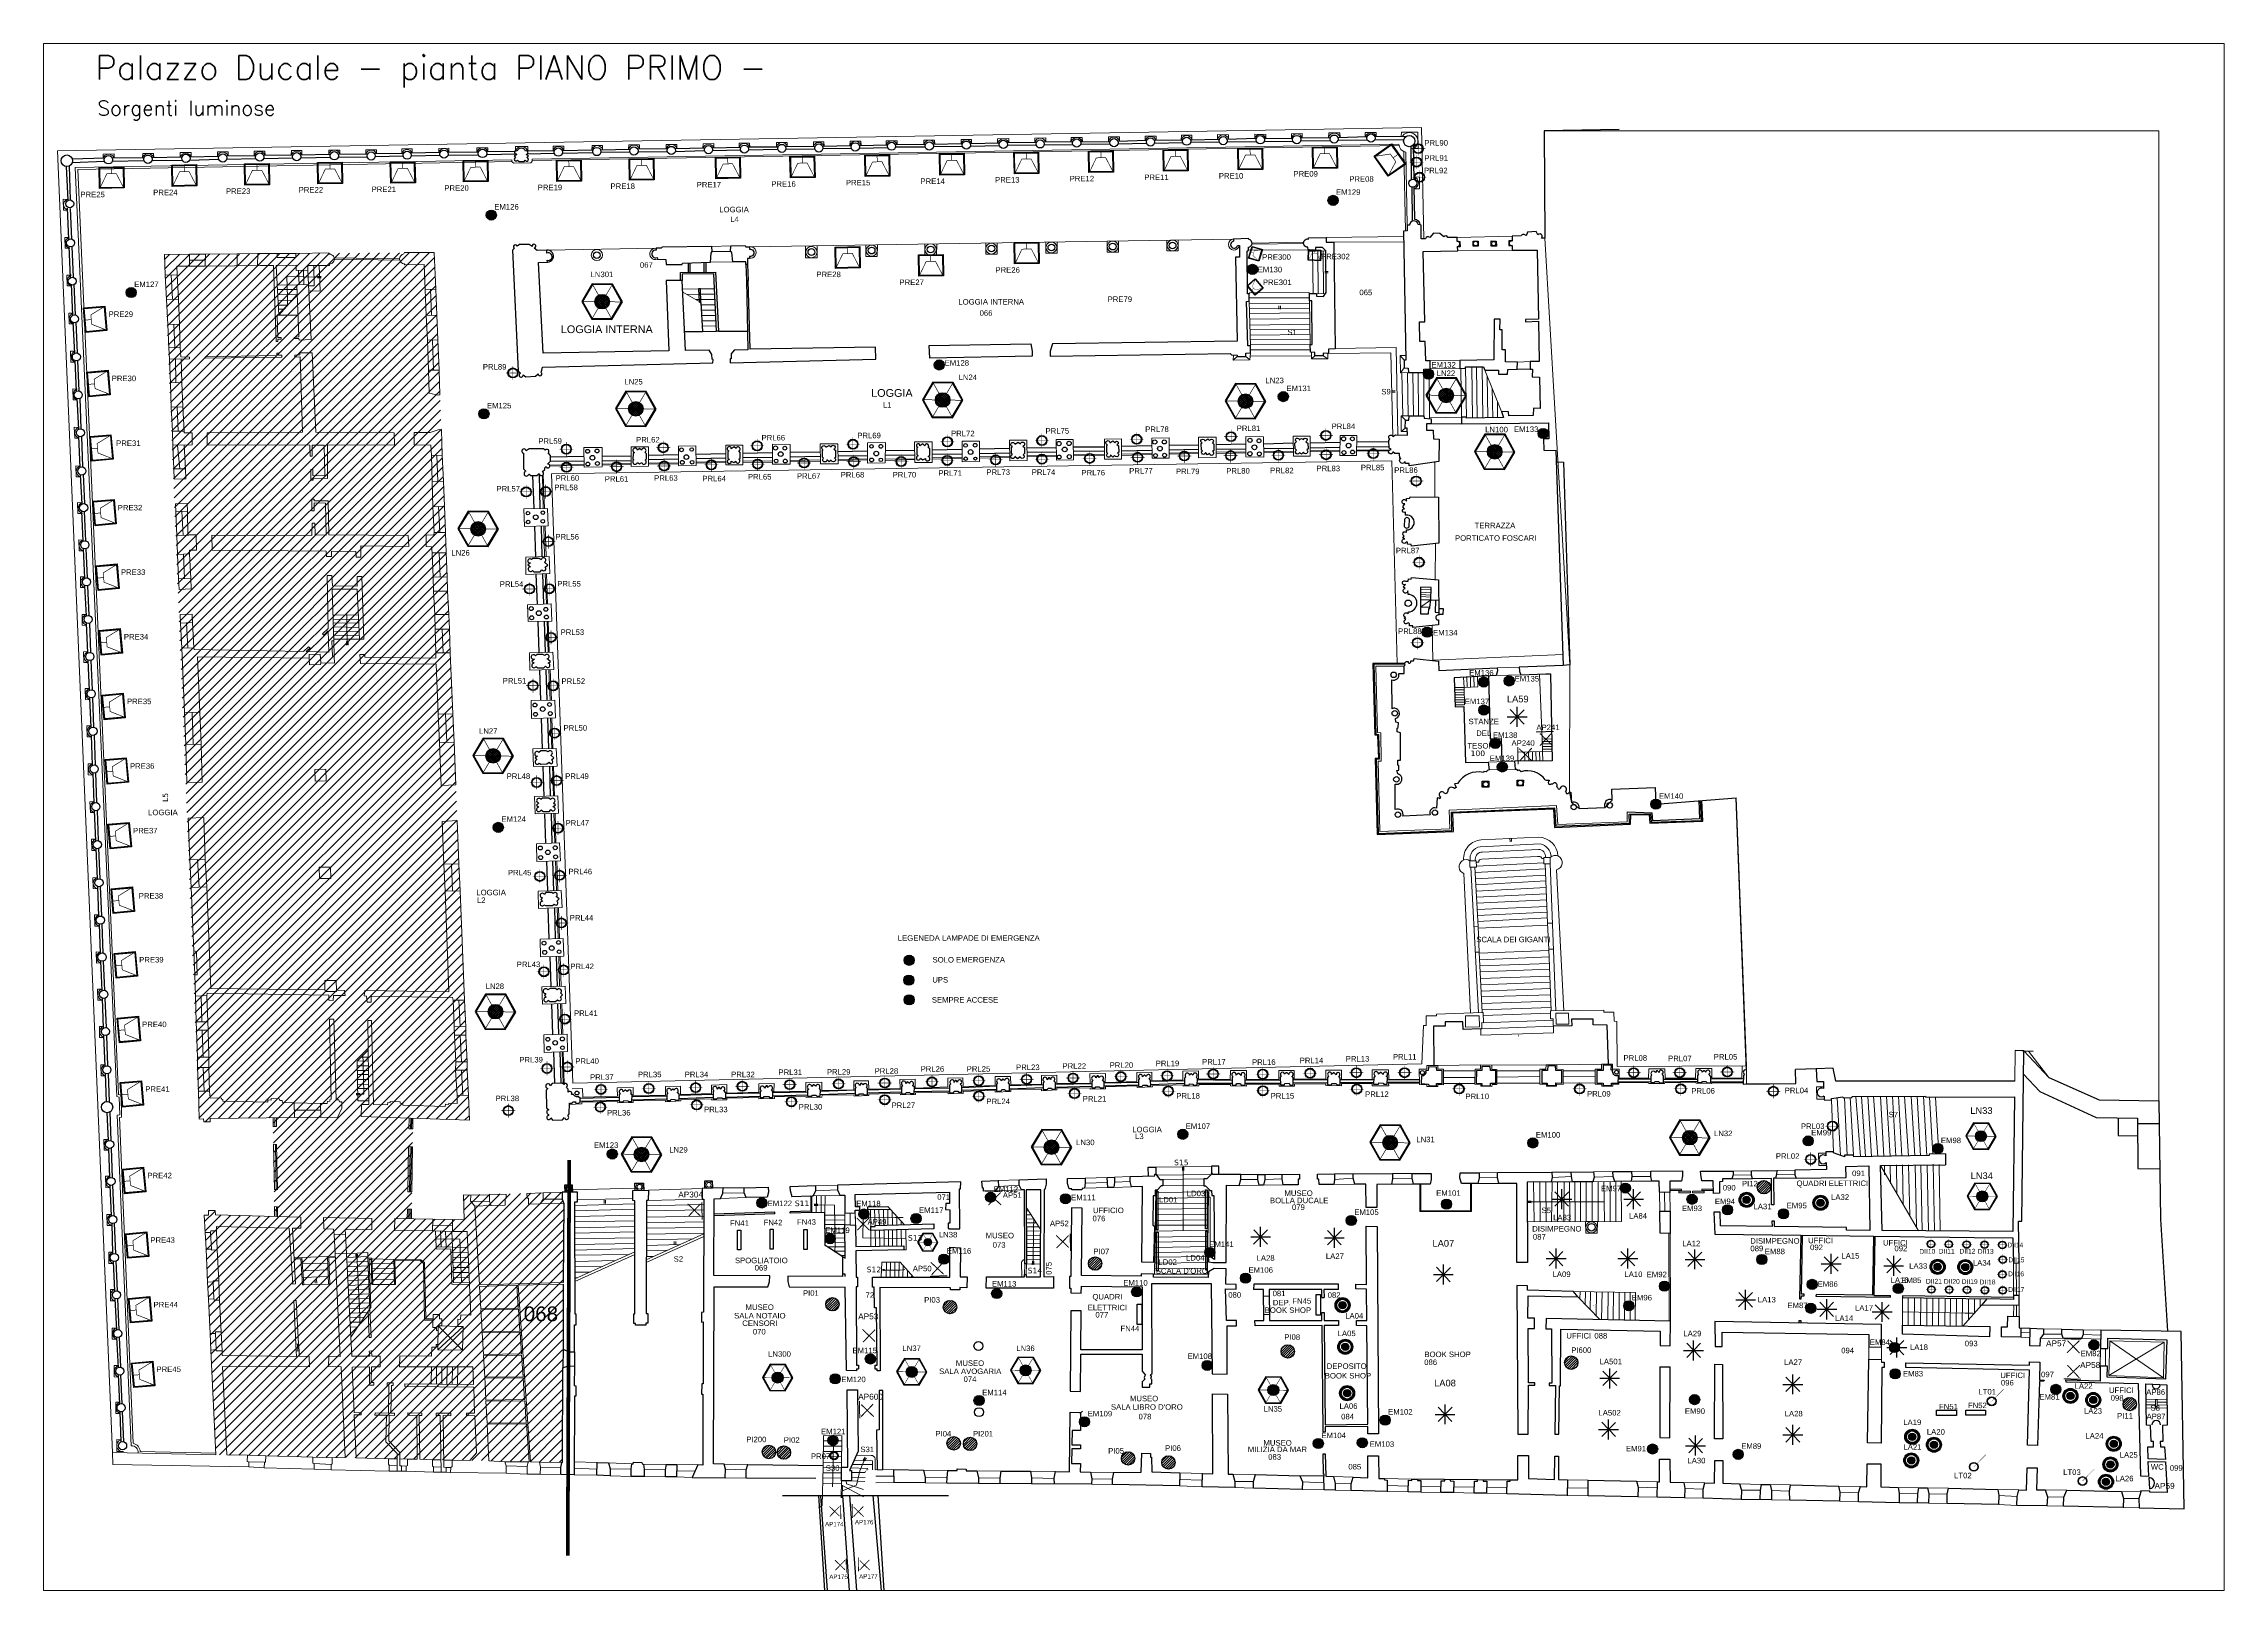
# Model space of a CAD drawing. Header units: metres. Extents: x -11789 to 51, y -8377 to 23.
import ezdxf
from ezdxf.enums import TextEntityAlignment as Align

# ---------------------------------------------------------------- set-up
doc = ezdxf.new("R2010")
doc.units = ezdxf.units.M
doc.header["$LTSCALE"] = 0.0125
for name, color, linetype in [('CODICE EMERGENZE', 190, 'Continuous'), ('CODICE LAMPADINE', 150, 'Continuous'), ('LAMPADE DI EMERGENZA', 3, 'Continuous')]:
    doc.layers.add(name, color=color, linetype=linetype)
for name, color, linetype, lineweight in [('LAMPADINE', 30, 'Continuous', 30), ('MURI', 7, 'Continuous', 9), ('VANI', 66, 'Continuous', 9)]:
    doc.layers.add(name, color=color, linetype=linetype, lineweight=lineweight)
doc.styles.add('ducale_200', font='ARIAL.TTF', dxfattribs={"height": 1})
doc.styles.get("Standard").update_dxf_attribs({"font": 'romans.shx'})

# ---------------------------------------------------------------- blocks, each defined once
blk = doc.blocks.new('rea')
h = blk.add_hatch(color=256)
h.paths.add_polyline_path([(867, 1810), (867, 1109), (266, 1109), (266, 1810)], flags=16)
h.paths.add_polyline_path([(887, 1830), (887, 1089), (246, 1089), (246, 1830)])
for points in [[(887, 1830), (887, 1089), (246, 1089), (246, 1830)], [(867, 1810), (867, 1109), (266, 1109), (266, 1810)]]:
    blk.add_lwpolyline(points, close=True)
at = {"const_width": 20}
for points in [[(266, 1810), (685, 1600), (685, 1318), (266, 1109)], [(867, 1459), (685, 1459)]]:
    blk.add_lwpolyline(points, dxfattribs=at)
blk = doc.blocks.new('LANTERNA')
at = {"linetype": 'Continuous'}
h = blk.add_hatch(color=256, dxfattribs=at)
h.paths.add_polyline_path([(65.31, -45.84, 1), (69.69, -45.84, 1)])
h.paths.add_polyline_path([(69.48, -45.84, -1), (65.51, -45.84, -1)], flags=16)
h = blk.add_hatch(dxfattribs=at)
h.set_pattern_fill('ANSI37', color=256, scale=3.214976, style=0)
h.set_pattern_definition([(45, (-226.14574, -312.50277), (-0.2841664, 0.2841664), []), (135, (-226.14574, -312.50277), (-0.2841664, -0.2841664), [])])
edge = h.paths.add_edge_path()
edge.add_arc((67.5, -45.84), 1.98, 0, 360)
at = {"layer": 'LAMPADINE'}
h = blk.add_hatch(color=14, dxfattribs=at)
h.paths.add_polyline_path([(70.35, -50.95), (73.35, -45.93), (70.5, -40.81), (64.65, -40.72), (61.64, -45.75), (64.49, -50.87)], flags=16)
h.paths.add_polyline_path([(70.46, -51.16), (73.59, -45.93), (70.62, -40.61), (64.54, -40.52), (61.41, -45.75), (64.38, -51.06)])
at = {"linetype": 'Continuous'}
for radius in [2.19, 1.98]:
    blk.add_circle((67.5, -45.84), radius, dxfattribs=at)
at = {"layer": 'LAMPADINE', "color": 14, "const_width": 0.2}
for points in [[(61.41, -45.75), (65.31, -45.81)], [(64.54, -40.52), (66.43, -43.92)], [(70.62, -40.61), (68.62, -43.96)], [(69.69, -45.87), (73.59, -45.93)], [(66.37, -47.72), (64.38, -51.06)], [(68.57, -47.75), (70.46, -51.16)]]:
    blk.add_lwpolyline(points, dxfattribs=at)
at = {"layer": 'LAMPADINE', "color": 14}
for points in [[(70.46, -51.16), (73.59, -45.93), (70.62, -40.61), (64.54, -40.52), (61.41, -45.75), (64.38, -51.06)], [(70.35, -50.95), (73.35, -45.93), (70.5, -40.81), (64.65, -40.72), (61.64, -45.75), (64.49, -50.87)]]:
    blk.add_lwpolyline(points, close=True, dxfattribs=at)
blk = doc.blocks.new('PIANTANA')
at = {"lineweight": 0}
h = blk.add_hatch(dxfattribs=at)
h.set_pattern_fill('ANSI31', color=256, scale=600, style=0)
h.set_pattern_definition([(45, (37136.21, 23067.97), (-53.03301, 53.03301), [])])
edge = h.paths.add_edge_path()
edge.add_arc((14258, -2729), 291, 0, 360)
blk.add_circle((14258, -2729), 291)
blk = doc.blocks.new('FB')
h = blk.add_hatch(color=256)
edge = h.paths.add_edge_path(flags=16)
edge.add_arc((323.34, 430.98), 1.01, 0, 360)
edge = h.paths.add_edge_path()
edge.add_arc((323.34, 430.98), 1.27, 0, 360)
for radius in [1.27, 1.01]:
    blk.add_circle((323.34, 430.98), radius)
blk = doc.blocks.new('re')
at = {"const_width": 0.3}
for points in [[(51.55, 419.05), (51.66, 413.81)], [(55.72, 418.12), (52.08, 414.34)], [(52.09, 417.95), (55.87, 414.31)]]:
    blk.add_lwpolyline(points, dxfattribs=at)
blk = doc.blocks.new('5ea4y')
h = blk.add_hatch(color=256)
edge = h.paths.add_edge_path(flags=16)
edge.add_arc((973, 697), 102, 0, 360)
edge = h.paths.add_edge_path()
edge.add_arc((973, 697), 112, 0, 360)
at = {"const_width": 10}
for points in [[(1130, 697), (815, 697)], [(973, 855), (973, 540)]]:
    blk.add_lwpolyline(points, dxfattribs=at)
for radius in [112, 102]:
    blk.add_circle((973, 697), radius)
at = {"color": 160, "insert": (996, 726), "char_height": 2, "width": 10.79, "attachment_point": 1, "style": 'ducale_200'}
blk.add_mtext('{\\H0.75x; }', dxfattribs=at)
blk = doc.blocks.new('sospensione normale')
h = blk.add_hatch(color=256)
h.paths.add_polyline_path([(24193.1, 756.4, 1), (24171.9, 756.4, 1)], flags=16)
h.paths.add_polyline_path([(24176, 756.4, -1), (24189, 756.4, -1)], flags=0)
h.paths.add_polyline_path([(24195.1, 756.4, 1), (24169.9, 756.4, 1)])
for radius in [13.6, 12.6, 11.6, 10.6, 6.52]:
    blk.add_circle((24182.5, 756.4), radius)
blk = doc.blocks.new('LAMPADA_TAVOLO')
at = {"linetype": 'Continuous'}
blk.add_hatch(color=256, dxfattribs=at).paths.add_polyline_path([(114, 237, 0.2016603), (-90, 248), (-84, 233, -0.2016603), (107, 223, -1), (-107, -223, -0.6643639), (-84, 233), (-90, 248, 0.6643639), (-114, -237, 1)])
at = {"const_width": 20, "flags": 128}
blk.add_lwpolyline([(-349, 965), (0, 0)], dxfattribs=at)
for radius in [263, 247]:
    blk.add_circle((0, 0), radius)

msp = doc.modelspace()

# ---------------------------------------------------------------- hatches: boundary and pattern name
at = {"layer": 'LAMPADE DI EMERGENZA'}
for color, points in [(256, [(-4815, -828, 1), (-4760, -828, 1)]), (256, [(-9386, -908, 1), (-9331, -908, 1)]), (256, [(-5252, -1203, 1), (-5198, -1203, 1)]), (256, [(-11341, -1329, 1), (-11286, -1329, 1)]), (256, [(-6954, -1722, 1), (-6899, -1722, 1)]), (256, [(-4297, -1772, 1), (-4242, -1772, 1)]), (256, [(-5085, -1894, 1), (-5030, -1894, 1)]), (256, [(-9425, -1987, 1), (-9370, -1987, 1)]), (256, [(-3674, -2094, 1), (-3620, -2094, 1)]), (256, [(-4304, -3173, 1), (-4249, -3173, 1)]), (256, [(-3997, -3444, 1), (-3942, -3444, 1)]), (256, [(-3859, -3438, 1), (-3804, -3438, 1)]), (256, [(-3996, -3596, 1), (-3941, -3596, 1)]), (256, [(-3936, -3777, 1), (-3881, -3777, 1)]), (256, [(-3896, -3905, 1), (-3841, -3905, 1)]), (256, [(-3062, -4107, 1), (-3007, -4107, 1)]), (256, [(-9347, -4233, 1), (-9292, -4233, 1)]), (256, [(-7117, -4955, 1), (-7062, -4955, 1)]), (6, [(-7119, -5063, 1), (-7064, -5063, 1)]), (5, [(-7117, -5170, 1), (-7062, -5170, 1)]), (256, [(-5632, -5900, 1), (-5577, -5900, 1)]), (256, [(-3730, -5947, 1), (-3675, -5947, 1)]), (256, [(-2236, -5936, 1), (-2181, -5936, 1)]), (256, [(-8729, -6007, 1), (-8674, -6007, 1)]), (256, [(-1532, -5977, 1), (-1477, -5977, 1)]), (256, [(-7916, -6273, 1), (-7861, -6273, 1)]), (256, [(-6674, -6242, 1), (-6619, -6242, 1)]), (256, [(-6269, -6250, 1), (-6214, -6250, 1)]), (256, [(-4200, -6279, 1), (-4145, -6279, 1)]), (256, [(-3229, -6192, 1), (-3174, -6192, 1)]), (256, [(-2867, -6253, 1), (-2812, -6253, 1)]), (5, [(-7362, -6333, 1), (-7307, -6333, 1)]), (5, [(-7080, -6357, 1), (-7025, -6357, 1)]), (256, [(-4716, -6368, 1), (-4661, -6368, 1)]), (256, [(-2673, -6310, 1), (-2618, -6310, 1)]), (256, [(-2369, -6332, 1), (-2314, -6332, 1)]), (256, [(-7546, -6467, 1), (-7491, -6467, 1)]), (5, [(-6929, -6578, 1), (-6874, -6578, 1)]), (256, [(-5485, -6542, 1), (-5430, -6542, 1)]), (256, [(-2487, -6580, 1), (-2432, -6580, 1)]), (256, [(-6642, -6765, 1), (-6587, -6765, 1)]), (256, [(-5881, -6756, 1), (-5826, -6756, 1)]), (256, [(-5291, -6681, 1), (-5236, -6681, 1)]), (256, [(-3017, -6725, 1), (-2962, -6725, 1)]), (256, [(-2215, -6715, 1), (-2160, -6715, 1)]), (256, [(-1746, -6737, 1), (-1692, -6737, 1)]), (6, [(-3210, -6831, 1), (-3155, -6831, 1)]), (256, [(-2222, -6845, 1), (-2167, -6845, 1)]), (256, [(-7328, -7120, 1), (-7273, -7120, 1)]), (256, [(-1768, -7058, 1), (-1713, -7058, 1)]), (256, [(-684, -7044, 1), (-629, -7044, 1)]), (256, [(-7518, -7228, 1), (-7463, -7228, 1)]), (256, [(-5499, -7155, 1), (-5444, -7155, 1)]), (256, [(-1763, -7201, 1), (-1708, -7201, 1)]), (256, [(-6737, -7346, 1), (-6682, -7346, 1)]), (256, [(-2852, -7341, 1), (-2797, -7341, 1)]), (256, [(-892, -7285, 1), (-837, -7285, 1)]), (256, [(-6164, -7461, 1), (-6109, -7461, 1)]), (256, [(-4533, -7452, 1), (-4478, -7452, 1)]), (256, [(-7531, -7562, 1), (-7476, -7562, 1)]), (256, [(-4895, -7579, 1), (-4840, -7579, 1)]), (256, [(-4656, -7575, 1), (-4601, -7575, 1)]), (256, [(-3081, -7609, 1), (-3026, -7609, 1)]), (256, [(-2616, -7638, 1), (-2561, -7638, 1)])]:
    msp.add_hatch(color=color, dxfattribs=at).paths.add_polyline_path(points)
at = {"layer": 'MURI'}
h = msp.add_hatch(dxfattribs=at)
h.set_pattern_fill('ANSI31', color=252, scale=12, style=0)
h.set_pattern_definition([(45, (-47525.71, -8446.74), (-26.94077, 26.94077), [])])
h.paths.add_polyline_path([(-11133, -1123), (-10944, -5817), (-10921, -5816), (-10919, -5832), (-10885, -5833), (-10885, -5815), (-10543, -5810), (-10536, -6346), (-10855, -6338), (-10858, -6314), (-10894, -6313), (-10894, -6339), (-10917, -6340), (-10853, -7640), (-8976, -7682), (-8965, -6275), (-8973, -6253), (-8973, -6215), (-8959, -6215), (-9509, -6229), (-9505, -6364), (-9791, -6359), (-9784, -5813), (-9477, -5823), (-9668, -1111)])

# ---------------------------------------------------------------- linework, layer by layer
at = {"layer": 'LAMPADE DI EMERGENZA'}
for centre in [(-4788, -828), (-9358, -908), (-5225, -1203), (-11313, -1329), (-6926, -1722), (-4270, -1772), (-5058, -1894), (-9398, -1987), (-3647, -2094), (-4277, -3173), (-3970, -3444), (-3832, -3438), (-3969, -3596), (-3908, -3777), (-3869, -3905), (-3035, -4107), (-9320, -4233), (-7089, -4955), (-5604, -5900), (-3703, -5947), (-2208, -5936), (-8701, -6007), (-1504, -5977), (-7889, -6273), (-6647, -6242), (-6241, -6250), (-4172, -6279), (-3201, -6192), (-2839, -6253), (-4689, -6368), (-2646, -6310), (-2342, -6332), (-7518, -6467), (-5457, -6542), (-2460, -6580), (-6614, -6765), (-5854, -6756), (-5263, -6681), (-2989, -6725), (-2187, -6715), (-1719, -6737), (-2194, -6845), (-7300, -7120), (-1740, -7058), (-657, -7044), (-7491, -7228), (-5471, -7155), (-1736, -7201), (-6710, -7346), (-2825, -7341), (-864, -7285), (-6137, -7461), (-4505, -7452), (-7503, -7562), (-4868, -7579), (-4629, -7575), (-3053, -7609), (-2588, -7638)]:
    msp.add_circle(centre, 27.5, dxfattribs=at)
at = {"layer": 'LAMPADE DI EMERGENZA', "color": 6}
for centre in [(-7091, -5063), (-3182, -6831)]:
    msp.add_circle(centre, 27.5, dxfattribs=at)
at = {"layer": 'LAMPADE DI EMERGENZA', "color": 5}
for centre in [(-7089, -5170), (-7335, -6333), (-7052, -6357), (-6901, -6578)]:
    msp.add_circle(centre, 27.5, dxfattribs=at)
at = {"layer": 'LAMPADINE'}
for p, q in [((-3842, -3633), (-3734, -3633)), ((-3751, -3672), (-3826, -3593)), ((-3826, -3671), (-3751, -3594)), ((-3788, -3687), (-3788, -3578)), ((-3600, -6252), (-3492, -6252)), ((-3584, -6290), (-3508, -6213)), ((-3509, -6291), (-3583, -6213)), ((-3546, -6306), (-3546, -6198)), ((-3210, -6252), (-3102, -6252)), ((-3118, -6291), (-3193, -6213)), ((-3193, -6290), (-3118, -6213)), ((-3156, -6306), (-3156, -6198)), ((-5235, -6457), (-5127, -6457)), ((-5219, -6496), (-5143, -6419)), ((-5143, -6497), (-5218, -6418)), ((-5181, -6511), (-5181, -6403)), ((-4835, -6462), (-4727, -6462)), ((-4819, -6501), (-4743, -6423)), ((-4744, -6501), (-4818, -6423)), ((-4781, -6516), (-4781, -6408)), ((-4227, -6700), (-4151, -6623)), ((-4152, -6701), (-4226, -6622)), ((-4189, -6716), (-4189, -6607)), ((-3631, -6575), (-3523, -6575)), ((-3540, -6614), (-3615, -6536)), ((-3615, -6614), (-3540, -6536)), ((-3577, -6629), (-3577, -6521)), ((-3241, -6575), (-3133, -6575)), ((-3150, -6614), (-3225, -6536)), ((-3225, -6614), (-3149, -6536)), ((-3187, -6629), (-3187, -6521)), ((-2877, -6579), (-2769, -6579)), ((-2861, -6618), (-2785, -6540)), ((-2786, -6618), (-2860, -6540)), ((-2823, -6633), (-2823, -6525)), ((-2137, -6604), (-2029, -6604)), ((-2046, -6644), (-2121, -6565)), ((-2121, -6643), (-2046, -6566)), ((-2083, -6658), (-2083, -6550)), ((-1798, -6614), (-1690, -6614)), ((-1782, -6653), (-1706, -6575)), ((-1707, -6653), (-1781, -6575)), ((-1744, -6668), (-1744, -6560)), ((-4243, -6662), (-4135, -6662)), ((-2548, -6853), (-2548, -6745)), ((-2602, -6799), (-2494, -6799)), ((-2586, -6837), (-2510, -6760)), ((-2511, -6838), (-2585, -6760)), ((-2162, -6850), (-2053, -6850)), ((-2070, -6890), (-2145, -6811)), ((-2145, -6889), (-2070, -6812)), ((-2108, -6905), (-2108, -6796)), ((-1861, -6865), (-1753, -6865)), ((-1769, -6904), (-1844, -6826)), ((-1844, -6904), (-1769, -6826)), ((-1807, -6919), (-1807, -6811)), ((-2885, -7074), (-2776, -7074)), ((-2793, -7113), (-2868, -7034)), ((-2868, -7112), (-2793, -7035)), ((-2831, -7128), (-2831, -7020)), ((-1781, -7058), (-1673, -7058)), ((-1689, -7097), (-1764, -7019)), ((-1764, -7096), (-1689, -7019)), ((-1727, -7112), (-1727, -7004)), ((-3248, -7265), (-3323, -7186)), ((-3323, -7264), (-3248, -7187)), ((-3286, -7280), (-3286, -7171)), ((-2254, -7297), (-2329, -7219)), ((-2329, -7297), (-2254, -7219)), ((-2291, -7312), (-2291, -7204)), ((-3340, -7225), (-3232, -7225)), ((-2346, -7258), (-2237, -7258)), ((-4234, -7421), (-4126, -7421)), ((-4218, -7460), (-4142, -7382)), ((-4143, -7460), (-4217, -7382)), ((-4180, -7475), (-4180, -7367)), ((-3292, -7557), (-3292, -7449)), ((-3346, -7503), (-3238, -7503)), ((-3254, -7542), (-3329, -7464)), ((-3329, -7542), (-3254, -7465)), ((-2782, -7630), (-2857, -7551)), ((-2857, -7629), (-2782, -7552)), ((-2820, -7645), (-2820, -7536)), ((-2346, -7532), (-2237, -7532)), ((-2254, -7571), (-2329, -7493)), ((-2329, -7571), (-2254, -7493)), ((-2291, -7586), (-2291, -7478)), ((-2874, -7591), (-2765, -7591)), ((-358, -7764), (-355, -7825))]:
    msp.add_line(p, q, dxfattribs=at)
for points in [[(-5747, -6208), (-5740, -6208), (-5740, -6419), (-5747, -6419)], [(-5480, -6202), (-5472, -6202), (-5472, -6413), (-5480, -6413)], [(-8021, -6420), (-8004, -6420), (-8004, -6528), (-8021, -6528)], [(-7844, -6416), (-7827, -6416), (-7827, -6524), (-7844, -6524)], [(-7661, -6417), (-7644, -6417), (-7644, -6525), (-7661, -6525)], [(-5746, -6432), (-5738, -6432), (-5738, -6643), (-5746, -6643)], [(-5479, -6426), (-5471, -6426), (-5471, -6637), (-5479, -6637)], [(-5852, -6823), (-5827, -6823), (-5827, -6932), (-5852, -6932)], [(-4880, -6770), (-4856, -6770), (-4856, -6883), (-4880, -6883)], [(-1403, -7398), (-1403, -7427), (-1512, -7427), (-1512, -7398)], [(-1245, -7398), (-1245, -7426), (-1353, -7426), (-1353, -7398)]]:
    msp.add_lwpolyline(points, close=True, dxfattribs=at)
for centre, radius, start, end in [((-319, -7260), 21.9, 179.2065, 359.2065), ((-319, -7478), 24.3, 359.5908, 179.5908), ((-358, -7795), 30.6, 276.6911, 88.8557)]:
    msp.add_arc(centre, radius, start, end, dxfattribs=at)
at = {"layer": 'MURI', "linetype": 'ByBlock', "lineweight": 30}
for p, q in [((-3235, -444), (-3642, -450)), ((-3642, -450), (-3638, -1034)), ((-3767, -1021), (-3815, -1023)), ((-3815, -1023), (-3815, -1049)), ((-3732, -1000), (-3740, -1021)), ((-3686, -998), (-3732, -1000)), ((-3677, -1016), (-3686, -998)), ((-3638, -1034), (-3656, -1033)), ((-3816, -1073), (-3816, -1099)), ((-3816, -1099), (-3816, -1099)), ((-3816, -1099), (-3680, -1099)), ((-3680, -1099), (-3672, -1474)), ((-3743, -1475), (-3744, -1488)), ((-3744, -1488), (-3673, -1485)), ((-3672, -1474), (-3743, -1475)), ((-3743, -1475), (-3743, -1475)), ((-3673, -1485), (-3669, -1704)), ((-3669, -1704), (-3718, -1704)), ((-3718, -1704), (-3717, -1744)), ((-3717, -1744), (-3706, -1745)), ((-3706, -1745), (-3707, -1787)), ((-3707, -1787), (-3668, -1788)), ((-3668, -1788), (-3664, -1958)), ((-4064, -2005), (-4091, -2006)), ((-4091, -2006), (-4091, -2041)), ((-4063, -2011), (-4064, -2005)), ((-3862, -2008), (-4063, -2011)), ((-3835, -1976), (-3874, -1974)), ((-3874, -1974), (-3862, -2008)), ((-3833, -1998), (-3835, -1976)), ((-3701, -1997), (-3833, -1998)), ((-3700, -1956), (-3701, -1997)), ((-3664, -1958), (-3700, -1956)), ((-4091, -2041), (-3619, -2036)), ((-4091, -2041), (-4091, -2041)), ((-3616, -2123), (-3646, -2123)), ((-3646, -2123), (-3644, -2184)), ((-3619, -2036), (-3616, -2123)), ((-3644, -2184), (-3579, -2186)), ((-3579, -2186), (-3539, -3354)), ((-3944, -3411), (-3935, -3752)), ((-3539, -3354), (-3778, -3363)), ((-3778, -3363), (-3775, -3386)), ((-3775, -3386), (-3768, -3405)), ((-3768, -3405), (-3632, -3400)), ((-3632, -3400), (-3608, -3400)), ((-3608, -3400), (-3598, -3872)), ((-3935, -3752), (-3875, -3750)), ((-3875, -3750), (-3871, -3876)), ((-3598, -3872), (-3802, -3874)), ((-3802, -3874), (-3799, -3918)), ((-3799, -3918), (-3791, -3918)), ((-3791, -3918), (-3789, -3924)), ((-3789, -3924), (-3777, -3921)), ((-3777, -3921), (-3769, -3928)), ((-3769, -3928), (-3766, -3931)), ((-3635, -3976), (-3614, -3976)), ((-3618, -3983), (-3620, -3989)), ((-3620, -3989), (-3619, -3993)), ((-3619, -3993), (-3617, -3999)), ((-3614, -3982), (-3618, -3983)), ((-3617, -3999), (-3611, -4000)), ((-3614, -3976), (-3614, -3982)), ((-3611, -4000), (-3605, -3999)), ((-3605, -3999), (-3603, -3996)), ((-3603, -3996), (-3595, -3997)), ((-3573, -4013), (-3569, -4016)), ((-3569, -4016), (-3568, -4021)), ((-3568, -4021), (-3566, -4024)), ((-3566, -4024), (-3557, -4025)), ((-3274, -4025), (-3040, -4016)), ((-3272, -4085), (-3274, -4025)), ((-3040, -4016), (-3035, -4107)), ((-3525, -4040), (-3522, -4046)), ((-3522, -4046), (-3520, -4049)), ((-3520, -4049), (-3515, -4049)), ((-3515, -4049), (-3511, -4049)), ((-3511, -4049), (-3508, -4045)), ((-3508, -4045), (-3505, -4042)), ((-3505, -4042), (-3497, -4042)), ((-3497, -4042), (-3493, -4098)), ((-3452, -4130), (-3310, -4126)), ((-3035, -4107), (-2600, -4072)), ((-3191, -4149), (-3055, -4154)), ((-1038, -5447), (-1084, -5445)), ((-2073, -5541), (-2165, -5544)), ((-2165, -5544), (-2162, -5614)), ((-2058, -5612), (-2073, -5541)), ((-1048, -6371), (-1038, -5447)), ((-1038, -5447), (-1038, -5447)), ((-2162, -5614), (-2125, -5614)), ((-2125, -5614), (-2126, -5652)), ((-1087, -5612), (-2058, -5612)), ((-2122, -5692), (-2122, -5713)), ((-2122, -5713), (-2081, -5714)), ((-2082, -5706), (-2020, -5697)), ((-2081, -5714), (-2082, -5706)), ((-2020, -5697), (-2018, -5702)), ((-2018, -5702), (-1971, -5701)), ((-1971, -5701), (-1970, -5694)), ((-1970, -5694), (-1572, -5692)), ((-1572, -5692), (-1570, -5699)), ((-1570, -5699), (-1088, -5696)), ((-1088, -5696), (-1098, -6428)), ((-2070, -5996), (-2112, -5996)), ((-2112, -5996), (-2112, -6017)), ((-2070, -6001), (-2070, -5996)), ((-2011, -6023), (-2070, -6001)), ((-1962, -6014), (-2011, -6014)), ((-2011, -6014), (-2011, -6023)), ((-1960, -6022), (-1962, -6014)), ((-1551, -6016), (-1960, -6022)), ((-1462, -6006), (-1552, -6007)), ((-1552, -6007), (-1551, -6016)), ((-1462, -6006), (-1462, -6065)), ((-2109, -6091), (-2280, -6094)), ((-2280, -6094), (-2280, -6120)), ((-2280, -6120), (-2274, -6138)), ((-2274, -6138), (-2002, -6135)), ((-2111, -6054), (-2109, -6091)), ((-2004, -6074), (-1879, -6072)), ((-2002, -6135), (-2004, -6074)), ((-1879, -6072), (-1874, -6422)), ((-1816, -6070), (-1462, -6065)), ((-1807, -6423), (-1816, -6070)), ((-7818, -6323), (-8148, -6334)), ((-7818, -6331), (-8148, -6342)), ((-7818, -6331), (-7818, -6323)), ((-7624, -6317), (-7736, -6321)), ((-7736, -6328), (-7736, -6321)), ((-7617, -6324), (-7736, -6328)), ((-7617, -6317), (-7624, -6317)), ((-7617, -6324), (-7617, -6317)), ((-7547, -6326), (-7617, -6324)), ((-7545, -6504), (-7547, -6326)), ((-7438, -6390), (-7380, -6393)), ((-7437, -6573), (-7438, -6390)), ((-3014, -6317), (-2958, -6318)), ((-3012, -6436), (-3014, -6317)), ((-2958, -6318), (-2957, -6438)), ((-2687, -6322), (-2720, -6322)), ((-2720, -6322), (-2715, -6442)), ((-2685, -6397), (-2687, -6322)), ((-2392, -6371), (-2405, -6371)), ((-2405, -6371), (-2404, -6400)), ((-2391, -6401), (-2392, -6371)), ((-1063, -6599), (-1066, -6371)), ((-1066, -6371), (-1048, -6371)), ((-7522, -6518), (-7545, -6504)), ((-4608, -6399), (-4549, -6401)), ((-4606, -6715), (-4608, -6399)), ((-4549, -6401), (-4541, -7527)), ((-2957, -6438), (-3012, -6436)), ((-2715, -6442), (-2249, -6448)), ((-2404, -6400), (-2685, -6397)), ((-2001, -6406), (-2391, -6401)), ((-2249, -6448), (-2256, -6793)), ((-2245, -6768), (-2239, -6448)), ((-2239, -6448), (-1854, -6453)), ((-2001, -6420), (-2001, -6406)), ((-1874, -6422), (-2001, -6420)), ((-1854, -6453), (-1859, -6774)), ((-1850, -6775), (-1845, -6453)), ((-1845, -6453), (-1307, -6460)), ((-1098, -6428), (-1807, -6423)), ((-1307, -6460), (-1097, -6462)), ((-1097, -6462), (-1094, -6598)), ((-7450, -6673), (-7450, -6566)), ((-7450, -6566), (-7437, -6573)), ((-1094, -6598), (-1063, -6599)), ((-7450, -6673), (-7748, -6670)), ((-7748, -6670), (-7748, -6700)), ((-7748, -6700), (-7740, -6729)), ((-7740, -6729), (-7436, -6730)), ((-7437, -6659), (-7450, -6659)), ((-7437, -6673), (-7437, -6659)), ((-5218, -6714), (-5220, -6742)), ((-5166, -6742), (-5220, -6742)), ((-4759, -6714), (-5218, -6714)), ((-5164, -6912), (-5166, -6742)), ((-4849, -6742), (-5135, -6742)), ((-5135, -6742), (-5133, -6912)), ((-4849, -6787), (-4849, -6742)), ((-4838, -6742), (-4837, -6787)), ((-4758, -6743), (-4838, -6742)), ((-4758, -6743), (-4759, -6714)), ((-4665, -6740), (-4664, -6714)), ((-4606, -6741), (-4665, -6740)), ((-4664, -6714), (-4606, -6715)), ((-4604, -6912), (-4606, -6741)), ((-4849, -6787), (-4837, -6787)), ((-4848, -6911), (-4848, -6867)), ((-4848, -6867), (-4837, -6867)), ((-4837, -6867), (-4836, -6911)), ((-2256, -6793), (-2256, -6793)), ((-2256, -6793), (-2246, -6793)), ((-2246, -6793), (-2245, -6777)), ((-2246, -6793), (-2246, -6793)), ((-2246, -6793), (-2246, -6793)), ((-2246, -6793), (-2246, -6793)), ((-2246, -6793), (-2246, -6793)), ((-2231, -6768), (-2245, -6768)), ((-2245, -6777), (-2231, -6777)), ((-2231, -6777), (-2231, -6768)), ((-2165, -6770), (-2166, -6779)), ((-2166, -6779), (-1762, -6785)), ((-1859, -6774), (-2165, -6770)), ((-1850, -6775), (-1762, -6776)), ((-1762, -6785), (-1762, -6776)), ((-1094, -6786), (-1697, -6777)), ((-1697, -6777), (-1697, -6786)), ((-1697, -6786), (-1238, -6793)), ((-1238, -6793), (-1238, -6793)), ((-5212, -6912), (-5164, -6912)), ((-5211, -6941), (-5212, -6912)), ((-4847, -6939), (-5211, -6941)), ((-5133, -6912), (-4848, -6911)), ((-4842, -7517), (-4847, -6939)), ((-4836, -6911), (-4758, -6911)), ((-4758, -6939), (-4836, -6939)), ((-4836, -6939), (-4831, -7477)), ((-4758, -6911), (-4758, -6939)), ((-4660, -6939), (-4660, -6911)), ((-4660, -6911), (-4604, -6912)), ((-4605, -6940), (-4660, -6939)), ((-4600, -7475), (-4605, -6940)), ((-3631, -6900), (-3632, -6956)), ((-3632, -6956), (-3602, -6957)), ((-2956, -6914), (-3631, -6900)), ((-3602, -6957), (-3601, -7251)), ((-3554, -7266), (-3552, -6958)), ((-3552, -6958), (-3012, -6970)), ((-3012, -6970), (-3012, -7047)), ((-2957, -7048), (-2956, -6914)), ((-1810, -6932), (-2716, -6916)), ((-2716, -6916), (-2714, -7052)), ((-2675, -7053), (-2675, -6975)), ((-2675, -6975), (-1879, -6988)), ((-1811, -7056), (-1810, -6932)), ((-619, -6963), (-621, -7064)), ((-183, -6971), (-619, -6963)), ((-167, -7934), (-183, -6971)), ((-3012, -7047), (-2957, -7048)), ((-2714, -7052), (-2675, -7053)), ((-1879, -6988), (-1879, -7055)), ((-1879, -7055), (-1811, -7056)), ((-621, -7064), (-582, -7064)), ((-582, -7064), (-581, -7008)), ((-581, -7008), (-261, -7016)), ((-261, -7016), (-268, -7229)), ((-7376, -7154), (-7364, -7154)), ((-7376, -7174), (-7364, -7174)), ((-7364, -7154), (-7364, -7174)), ((-7276, -7153), (-7276, -7173)), ((-7276, -7153), (-7264, -7153)), ((-7276, -7173), (-7264, -7173)), ((-3014, -7163), (-2957, -7163)), ((-3013, -7163), (-3014, -7547)), ((-2959, -7548), (-2957, -7163)), ((-1887, -7575), (-1879, -7121)), ((-1879, -7121), (-1811, -7123)), ((-1809, -7166), (-1812, -7577)), ((-1811, -7138), (-1796, -7138)), ((-1796, -7167), (-1809, -7166)), ((-1796, -7138), (-1796, -7167)), ((-584, -7159), (-623, -7159)), ((-623, -7159), (-623, -7241)), ((-585, -7218), (-584, -7159)), ((-268, -7229), (-585, -7218)), ((-3601, -7251), (-3614, -7251)), ((-3614, -7251), (-3614, -7264)), ((-3614, -7264), (-3581, -7264)), ((-3581, -7264), (-3584, -7529)), ((-3562, -7529), (-3558, -7266)), ((-3558, -7266), (-3554, -7266)), ((-811, -7236), (-810, -7245)), ((-623, -7241), (-811, -7236)), ((-810, -7245), (-417, -7253)), ((-417, -7253), (-404, -7755)), ((-4831, -7516), (-4842, -7517)), ((-4831, -7477), (-4600, -7475)), ((-4600, -7487), (-4831, -7489)), ((-4831, -7489), (-4831, -7516)), ((-4599, -7526), (-4600, -7487)), ((-4541, -7527), (-4599, -7526)), ((-3584, -7529), (-3562, -7529)), ((-3014, -7547), (-2959, -7548)), ((-2959, -7548), (-2959, -7548)), ((-1812, -7577), (-1887, -7575)), ((-7975, -7722), (-7965, -7693)), ((-7965, -7693), (-7556, -7698)), ((-3015, -7787), (-3016, -7664)), ((-3016, -7664), (-2959, -7664)), ((-2959, -7664), (-2958, -7789)), ((-362, -7676), (-268, -7678)), ((-358, -7756), (-362, -7676)), ((-268, -7678), (-260, -7845)), ((-7974, -7767), (-7975, -7722)), ((-7596, -7770), (-7974, -7767)), ((-6596, -7796), (-6595, -7767)), ((-6426, -7798), (-6596, -7796)), ((-6595, -7767), (-6589, -7729)), ((-6589, -7729), (-6431, -7730)), ((-6431, -7730), (-6425, -7766)), ((-6425, -7766), (-6426, -7798)), ((-3028, -7871), (-3026, -7787)), ((-3026, -7787), (-3015, -7787)), ((-2958, -7789), (-2884, -7791)), ((-2884, -7791), (-2878, -7824)), ((-404, -7755), (-358, -7756)), ((-7777, -7861), (-6876, -7861)), ((-7548, -8377), (-7579, -7861)), ((-7571, -7861), (-7534, -8377)), ((-7452, -7861), (-7415, -8377)), ((-7373, -8377), (-7411, -7861)), ((-7286, -7861), (-7242, -8377)), ((-7225, -8377), (-7258, -7861)), ((-2879, -7875), (-3028, -7871)), ((-2878, -7824), (-2879, -7875)), ((-822, -7920), (-821, -7870)), ((-499, -7927), (-822, -7920)), ((-821, -7870), (-804, -7833)), ((-804, -7833), (-507, -7839)), ((-507, -7839), (-497, -7878)), ((-497, -7878), (-499, -7927)), ((-402, -7841), (-414, -7878)), ((-414, -7878), (-412, -7928)), ((-412, -7928), (-167, -7934)), ((-402, -7835), (-354, -7836)), ((-402, -7835), (-402, -7841)), ((-354, -7843), (-354, -7836)), ((-260, -7845), (-354, -7843))]:
    msp.add_line(p, q, dxfattribs=at)
at = {"layer": 'MURI'}
for p, q in [((-10911, -1185), (-10910, -1120)), ((-10752, -1183), (-10911, -1185)), ((-10910, -1120), (-10737, -1119)), ((-10737, -1119), (-10738, -1183)), ((-10627, -1182), (-10626, -1117)), ((-10626, -1117), (-10521, -1116)), ((-10540, -1181), (-10613, -1182)), ((-10526, -1595), (-10540, -1181)), ((-10418, -1180), (-10526, -1181)), ((-10526, -1181), (-10511, -1452)), ((-10521, -1116), (-10520, -1138)), ((-10520, -1138), (-10419, -1138)), ((-10420, -1116), (-10240, -1114)), ((-10419, -1138), (-10420, -1116)), ((-10418, -1209), (-10418, -1180)), ((-10236, -1181), (-10354, -1181)), ((-10354, -1181), (-10354, -1207)), ((-10240, -1114), (-10238, -1121)), ((-10234, -1173), (-10236, -1181)), ((-10354, -1207), (-10418, -1209)), ((-10511, -1452), (-10521, -1456)), ((-10521, -1456), (-10517, -1573)), ((-10517, -1595), (-10526, -1595)), ((-10517, -1573), (-10499, -1573)), ((-10499, -1582), (-10517, -1582)), ((-10517, -1582), (-10517, -1595)), ((-10499, -1573), (-10499, -1582)), ((-4261, -1700), (-4099, -1698)), ((-4261, -1743), (-4099, -1741)), ((-3653, -3754), (-3668, -3401)), ((-3945, -3879), (-3802, -3874)), ((-3940, -3921), (-3799, -3918)), ((-9505, -6364), (-9509, -6229)), ((-9509, -6229), (-9470, -6231)), ((-9470, -6231), (-9471, -6264)), ((-9471, -6264), (-9447, -6290)), ((-9568, -6427), (-9568, -6363)), ((-9568, -6363), (-9505, -6364)), ((-9447, -6290), (-9423, -6718)), ((-3417, -6374), (-3353, -6374)), ((-9490, -6428), (-9568, -6427)), ((-9469, -6882), (-9490, -6428)), ((-9423, -6718), (-8967, -6705)), ((-9422, -6726), (-9220, -6720)), ((-9422, -6726), (-9415, -6847)), ((-9212, -6844), (-9220, -6720)), ((-9211, -6738), (-9219, -6739)), ((-9212, -6720), (-8967, -6713)), ((-9145, -7679), (-9212, -6720)), ((-9212, -6844), (-9415, -6847)), ((-9211, -6850), (-9415, -6853)), ((-9415, -6853), (-9408, -6971)), ((-9205, -6828), (-9213, -6829)), ((-9203, -6969), (-9211, -6850)), ((-9540, -6943), (-9539, -6904)), ((-9511, -6943), (-9540, -6943)), ((-9539, -6904), (-9525, -6905)), ((-9525, -6905), (-9524, -6881)), ((-9524, -6881), (-9469, -6882)), ((-9514, -7073), (-9511, -6943)), ((-9203, -6969), (-9408, -6971)), ((-9202, -6975), (-9408, -6977)), ((-9408, -6977), (-9401, -7095)), ((-9202, -6868), (-9210, -6869)), ((-9196, -6958), (-9204, -6959)), ((-9194, -7093), (-9202, -6975)), ((-9856, -7162), (-9855, -7103)), ((-9855, -7103), (-9855, -7103)), ((-9855, -7103), (-9682, -7104)), ((-9682, -7104), (-9681, -7056)), ((-9681, -7056), (-9657, -7056)), ((-9657, -7056), (-9657, -7042)), ((-9657, -7042), (-9648, -7042)), ((-9648, -7042), (-9648, -7071)), ((-9648, -7071), (-9514, -7073)), ((-9194, -7093), (-9401, -7095)), ((-9194, -7099), (-9400, -7101)), ((-9400, -7101), (-9394, -7219)), ((-9193, -6993), (-9201, -6993)), ((-9187, -7082), (-9195, -7083)), ((-9185, -7217), (-9194, -7099)), ((-9458, -7163), (-9856, -7162)), ((-9454, -7253), (-9458, -7163)), ((-9185, -7217), (-9394, -7219)), ((-9184, -7117), (-9192, -7117)), ((-9178, -7207), (-9186, -7207)), ((-9828, -7269), (-9828, -7255)), ((-9828, -7255), (-9454, -7258)), ((-9453, -7273), (-9828, -7269)), ((-9454, -7258), (-9454, -7253)), ((-9449, -7414), (-9453, -7273)), ((-9185, -7223), (-9393, -7225)), ((-9393, -7225), (-9392, -7250)), ((-9392, -7250), (-9387, -7344)), ((-9177, -7341), (-9185, -7223)), ((-9176, -7241), (-9184, -7242)), ((-9169, -7331), (-9177, -7331)), ((-9493, -7427), (-9493, -7414)), ((-9493, -7414), (-9449, -7414)), ((-9447, -7428), (-9493, -7427)), ((-9439, -7630), (-9447, -7428)), ((-9177, -7341), (-9387, -7344)), ((-9176, -7347), (-9387, -7350)), ((-9387, -7350), (-9381, -7468)), ((-9168, -7466), (-9176, -7347)), ((-9167, -7365), (-9175, -7366)), ((-9161, -7455), (-9168, -7456)), ((-6162, -7417), (-6148, -7404)), ((-9168, -7466), (-9381, -7468)), ((-9167, -7472), (-9381, -7474)), ((-9381, -7474), (-9371, -7674)), ((-9153, -7679), (-9167, -7472)), ((-9158, -7490), (-9166, -7490)), ((-9571, -7704), (-9570, -7670)), ((-9570, -7670), (-9474, -7672)), ((-9474, -7672), (-9439, -7630)), ((-9371, -7674), (-9284, -7678)), ((-9284, -7678), (-9278, -7700)), ((-9152, -7579), (-9160, -7580)), ((-9579, -7736), (-9578, -7710)), ((-9278, -7741), (-9579, -7736)), ((-9578, -7710), (-9571, -7704)), ((-9278, -7700), (-9278, -7741)), ((-7264, -7723), (-7232, -7722))]:
    msp.add_line(p, q, dxfattribs=at)
at = {"layer": 'MURI', "color": 252}
for p, q in [((-3788, -1745), (-3717, -1744)), ((-3787, -1706), (-3718, -1704)), ((-4075, -3540), (-4127, -3541)), ((-4002, -3470), (-4077, -3473)), ((-4077, -3473), (-4074, -3567)), ((-1518, -5700), (-1499, -6006)), ((-1609, -6424), (-1816, -6070)), ((-1498, -6064), (-1491, -6425)), ((-5751, -6204), (-5758, -6660)), ((-4316, -6170), (-4316, -6319)), ((-4312, -6170), (-4312, -6315)), ((-4041, -6315), (-4041, -6168)), ((-4037, -6319), (-4037, -6168)), ((-2959, -6198), (-2896, -6198)), ((-2959, -6206), (-2896, -6206)), ((-2910, -6209), (-2910, -6217)), ((-2910, -6209), (-2847, -6209)), ((-2910, -6217), (-2847, -6217)), ((-2896, -6198), (-2896, -6206)), ((-2847, -6209), (-2847, -6217)), ((-2836, -6209), (-2836, -6217)), ((-2836, -6209), (-2773, -6209)), ((-2836, -6217), (-2773, -6217)), ((-2785, -6198), (-2785, -6206)), ((-2785, -6198), (-2722, -6198)), ((-2785, -6206), (-2722, -6206)), ((-2773, -6209), (-2773, -6217)), ((-4316, -6319), (-4037, -6319)), ((-4312, -6315), (-4041, -6315)), ((-2965, -6437), (-2964, -6914)), ((-2957, -6438), (-2956, -6914)), ((-5165, -6779), (-5135, -6779)), ((-1696, -6936), (-1697, -6787)), ((-5164, -6879), (-5134, -6879)), ((-1879, -7055), (-1879, -7121)), ((-1811, -7056), (-1811, -7138)), ((-7329, -7731), (-7327, -7729)), ((-7321, -7724), (-7320, -7723)), ((-507, -7839), (-402, -7841)), ((-497, -7878), (-414, -7878))]:
    msp.add_line(p, q, dxfattribs=at)
at = {"layer": 'MURI', "linetype": 'Continuous'}
for p, q in [((-7557, -7705), (-7561, -7915)), ((-7561, -7915), (-7580, -7929))]:
    msp.add_line(p, q, dxfattribs=at)
at = {"layer": 'MURI', "linetype": 'Continuous', "ltscale": 0.1}
msp.add_lwpolyline([(-11789, 23), (51, 23), (51, -8377), (-11789, -8377)], close=True, dxfattribs=at)
at = {"layer": 'MURI', "color": 252}
for points in [[(-4296, -1037), (-4308, -433), (-11714, -559), (-11415, -7628)], [(-5415, -496), (-5415, -471), (-5355, -472), (-5355, -495)], [(-5213, -492), (-5213, -469), (-5153, -470), (-5153, -492)], [(-5014, -490), (-5014, -466), (-4956, -465), (-4956, -489)], [(-4812, -486), (-4811, -462), (-4751, -462), (-4750, -485)], [(-4613, -483), (-4613, -459), (-4553, -460), (-4553, -482)], [(-4418, -480), (-4417, -457), (-4327, -457), (-4325, -547), (-4352, -547)], [(-11466, -599), (-11466, -577), (-11406, -576), (-11406, -597)], [(-11251, -595), (-11250, -573), (-11192, -573), (-11191, -595)], [(-11047, -591), (-11047, -569), (-10988, -569), (-10988, -591)], [(-10845, -588), (-10845, -565), (-10787, -565), (-10787, -586)], [(-10645, -585), (-10645, -561), (-10587, -561), (-10586, -583)], [(-10444, -581), (-10443, -557), (-10387, -557), (-10387, -579)], [(-10241, -578), (-10240, -555), (-10181, -555), (-10180, -578)], [(-10039, -576), (-10040, -554), (-9982, -553), (-9982, -574)], [(-9843, -572), (-9843, -549), (-9788, -549), (-9788, -570)], [(-9643, -567), (-9643, -546), (-9589, -545), (-9588, -566)], [(-9436, -565), (-9436, -543), (-9377, -543), (-9377, -563)], [(-9226, -558), (-9226, -535), (-9159, -535), (-9160, -565)], [(-9135, -612), (-4429, -531)], [(-9022, -557), (-9022, -534), (-8965, -534), (-8965, -557)], [(-8812, -554), (-8811, -530), (-8755, -530), (-8754, -553)], [(-8613, -550), (-8612, -527), (-8553, -526), (-8553, -549)], [(-8409, -547), (-8409, -524), (-8351, -524), (-8350, -546)], [(-8209, -543), (-8208, -521), (-8150, -520), (-8150, -542)], [(-8012, -540), (-8012, -517), (-7956, -518), (-7955, -538)], [(-7810, -538), (-7809, -514), (-7751, -514), (-7751, -535)], [(-7608, -534), (-7608, -511), (-7552, -511), (-7551, -533)], [(-7411, -531), (-7410, -507), (-7351, -507), (-7350, -530)], [(-7214, -527), (-7214, -504), (-7155, -504), (-7154, -525)], [(-7009, -523), (-7009, -502), (-6951, -501), (-6950, -523)], [(-6807, -520), (-6807, -497), (-6751, -498), (-6751, -519)], [(-6609, -516), (-6609, -494), (-6548, -493), (-6548, -514)], [(-6407, -512), (-6407, -490), (-6348, -489), (-6348, -511)], [(-6211, -509), (-6210, -486), (-6150, -486), (-6149, -510)], [(-6007, -508), (-6007, -483), (-5948, -483), (-5947, -507)], [(-5808, -503), (-5808, -480), (-5748, -480), (-5748, -502)], [(-5612, -499), (-5611, -475), (-5554, -475), (-5554, -498)], [(-4403, -563), (-4395, -994)], [(-11657, -881), (-11681, -881), (-11683, -822), (-11659, -823)], [(-11647, -1088), (-11672, -1088), (-11674, -1029), (-11650, -1030)], [(-7956, -1080), (-5329, -1038)], [(-4948, -1062), (-5229, -1066)], [(-4948, -1056), (-5228, -1060)], [(-4405, -1025), (-4825, -1029)], [(-4404, -1054), (-4784, -1055)], [(-3815, -1023), (-4115, -1029)], [(-8046, -1162), (-8168, -1164)], [(-8160, -1079), (-8057, -1075)], [(-8059, -1105), (-8159, -1105)], [(-4923, -1096), (-5247, -1099)], [(-4899, -1104), (-4896, -1334)], [(-4870, -1104), (-4869, -1334)], [(-4841, -1103), (-4839, -1335)], [(-3816, -1099), (-4111, -1102)], [(-11636, -1293), (-11661, -1293), (-11662, -1234), (-11638, -1235)], [(-8230, -1378), (-8319, -1326)], [(-8296, -1339), (-8231, -1338)], [(-8248, -1367), (-8230, -1367)], [(-8223, -1309), (-8146, -1309)], [(-8222, -1338), (-8145, -1337)], [(-8220, -1367), (-8143, -1366)], [(-8219, -1396), (-8142, -1395)], [(-4916, -1334), (-4919, -1329), (-5239, -1331), (-5243, -1335)], [(-4916, -1357), (-5243, -1358)], [(-4916, -1386), (-5242, -1388)], [(-4916, -1413), (-5242, -1416)], [(-11625, -1499), (-11650, -1499), (-11652, -1440), (-11628, -1441)], [(-8218, -1425), (-8141, -1424)], [(-8216, -1453), (-8139, -1453)], [(-8215, -1482), (-8138, -1482)], [(-8213, -1511), (-8136, -1510)], [(-4915, -1439), (-5241, -1442)], [(-4914, -1470), (-5241, -1473)], [(-4914, -1501), (-5240, -1506)], [(-4913, -1529), (-5239, -1532)], [(-11616, -1706), (-11641, -1706), (-11642, -1647), (-11618, -1648)], [(-4913, -1556), (-5239, -1560)], [(-4912, -1584), (-5238, -1586)], [(-4912, -1611), (-5237, -1613)], [(-4911, -1640), (-5237, -1640)], [(-4813, -1659), (-4475, -1656), (-4464, -2108)], [(-4776, -1632), (-4446, -1628), (-4436, -2102)], [(-4905, -1672), (-5238, -1675)], [(-4414, -1764), (-4409, -1999)], [(-4383, -1763), (-4380, -1999)], [(-4354, -1763), (-4351, -1999)], [(-4325, -1763), (-4324, -1999)], [(-4296, -1763), (-4295, -1999)], [(-4266, -1743), (-4264, -2013)], [(-4091, -2006), (-4094, -1741)], [(-4068, -1740), (-4064, -2005)], [(-4035, -1733), (-4031, -2011)], [(-4009, -1732), (-4005, -2011)], [(-3979, -1732), (-3974, -2010)], [(-3964, -1750), (-3874, -1974)], [(-11604, -1911), (-11629, -1911), (-11630, -1852), (-11607, -1853)], [(-3952, -1782), (-3948, -2010)], [(-3921, -2010), (-3924, -1849)], [(-4419, -1999), (-4395, -2022)], [(-4385, -2084), (-4419, -2083), (-4419, -1999), (-4374, -1999)], [(-4091, -2006), (-4264, -2009)], [(-3895, -2009), (-3896, -1921)], [(-11596, -2119), (-11620, -2119), (-11622, -2060), (-11598, -2061)], [(-6450, -2130), (-6449, -2241), (-6543, -2242), (-6545, -2131), (-6450, -2130)], [(-6199, -2127), (-6197, -2237), (-6289, -2239), (-6292, -2127), (-6199, -2127)], [(-5936, -2123), (-5936, -2234), (-6028, -2234), (-6029, -2125), (-5936, -2123)], [(-5677, -2118), (-5677, -2229), (-5770, -2229), (-5771, -2119), (-5677, -2118)], [(-5423, -2115), (-5423, -2225), (-5518, -2226), (-5518, -2115), (-5423, -2115)], [(-5166, -2112), (-5163, -2223), (-5261, -2221), (-5261, -2111), (-5166, -2112)], [(-4913, -2109), (-4912, -2218), (-5003, -2218), (-5005, -2109), (-4913, -2109)], [(-4659, -2105), (-4660, -2214), (-4751, -2214), (-4750, -2105), (-4659, -2105)], [(-4419, -2083), (-4396, -2065)], [(-4091, -2041), (-4255, -2041)], [(-3979, -5238), (-4227, -5248), (-4227, -5256), (-4283, -5257), (-4283, -5309), (-4297, -5310), (-4306, -5518), (-8916, -5622), (-9031, -2313), (-4469, -2242), (-4440, -3343)], [(-8756, -2170), (-8756, -2275), (-8854, -2277), (-8855, -2171), (-8756, -2170)], [(-8505, -2166), (-8504, -2272), (-8598, -2273), (-8598, -2167), (-8505, -2166)], [(-8248, -2162), (-8246, -2268), (-8341, -2269), (-8342, -2163), (-8248, -2162)], [(-8084, -2246), (-8246, -2250)], [(-7993, -2157), (-7993, -2264), (-8084, -2265), (-8085, -2158), (-7993, -2157)], [(-7831, -2242), (-7993, -2244)], [(-7831, -2249), (-7993, -2252)], [(-7736, -2154), (-7736, -2261), (-7831, -2261), (-7831, -2153), (-7736, -2154)], [(-7571, -2238), (-7736, -2240)], [(-7571, -2245), (-7736, -2247)], [(-7476, -2150), (-7475, -2259), (-7571, -2259), (-7572, -2151), (-7476, -2150)], [(-7315, -2232), (-7475, -2236)], [(-7315, -2238), (-7475, -2241)], [(-7218, -2144), (-7220, -2254), (-7315, -2255), (-7315, -2145), (-7218, -2144)], [(-7059, -2236), (-7220, -2240)], [(-7059, -2231), (-7219, -2233)], [(-6965, -2140), (-6964, -2251), (-7058, -2251), (-7060, -2140), (-6965, -2140)], [(-6801, -2222), (-6964, -2225)], [(-6801, -2228), (-6964, -2233)], [(-6707, -2136), (-6707, -2247), (-6801, -2248), (-6802, -2136), (-6707, -2136)], [(-6544, -2217), (-6707, -2221)], [(-6544, -2224), (-6707, -2228)], [(-6290, -2213), (-6450, -2215)], [(-6289, -2218), (-6450, -2220)], [(-6028, -2207), (-6197, -2210)], [(-6028, -2214), (-6197, -2216)], [(-5770, -2203), (-5936, -2206)], [(-5770, -2209), (-5936, -2213)], [(-5518, -2197), (-5677, -2201)], [(-5518, -2203), (-5677, -2206)], [(-5261, -2193), (-5423, -2196)], [(-5261, -2200), (-5423, -2204)], [(-5003, -2190), (-5164, -2192)], [(-5003, -2196), (-5164, -2198)], [(-4751, -2186), (-4913, -2188)], [(-4751, -2192), (-4913, -2194)], [(-4479, -2183), (-4660, -2184)], [(-4485, -2188), (-4660, -2189)], [(-4236, -2249), (-4235, -2440)], [(-11588, -2329), (-11612, -2329), (-11614, -2270), (-11590, -2271)], [(-9076, -2501), (-9081, -2322)], [(-9070, -2501), (-9076, -2318)], [(-8854, -2262), (-9041, -2267)], [(-8854, -2267), (-9041, -2271)], [(-8756, -2260), (-8598, -2256)], [(-8756, -2266), (-8598, -2262)], [(-8341, -2253), (-8505, -2255)], [(-8341, -2259), (-8505, -2261)], [(-8084, -2252), (-8246, -2256)], [(-11578, -2529), (-11602, -2528), (-11604, -2469), (-11580, -2470)], [(-9053, -2501), (-9049, -2596), (-9178, -2600), (-9181, -2504), (-9053, -2501)], [(-9069, -2763), (-9073, -2597)], [(-9066, -2597), (-9061, -2763)], [(-11571, -2731), (-11596, -2731), (-11598, -2672), (-11574, -2673)], [(-9043, -2763), (-9040, -2855), (-9170, -2860), (-9171, -2766), (-9043, -2763)], [(-11563, -2931), (-11588, -2931), (-11589, -2872), (-11565, -2873)], [(-9059, -3020), (-9066, -2856)], [(-9053, -3020), (-9059, -2856)], [(-4314, -2942), (-4256, -2944)], [(-4256, -2959), (-4314, -2956)], [(-11554, -3136), (-11579, -3135), (-11580, -3077), (-11557, -3077)], [(-9033, -3020), (-9029, -3114), (-9158, -3116), (-9161, -3024), (-9033, -3020)], [(-4256, -2972), (-4314, -2968)], [(-4256, -2983), (-4314, -2980)], [(-4257, -2998), (-4313, -2997)], [(-4257, -2998), (-4313, -3037)], [(-4263, -3037), (-4313, -3037)], [(-9049, -3282), (-9054, -3114)], [(-9043, -3281), (-9049, -3114)], [(-11546, -3337), (-11570, -3337), (-11572, -3280), (-11548, -3279)], [(-9024, -3281), (-9019, -3376), (-9149, -3380), (-9151, -3285), (-9024, -3281)], [(-9039, -3543), (-9045, -3377)], [(-9032, -3543), (-9038, -3376)], [(-4077, -3473), (-4079, -3419)], [(-4060, -3472), (-4062, -3418)], [(-4041, -3471), (-4042, -3417)], [(-4022, -3471), (-4023, -3416)], [(-4002, -3470), (-4003, -3415)], [(-11537, -3540), (-11562, -3538), (-11563, -3479), (-11540, -3479)], [(-9014, -3542), (-9010, -3639), (-9139, -3642), (-9142, -3545), (-9014, -3542)], [(-4129, -3474), (-4077, -3473)], [(-4129, -3486), (-4077, -3486)], [(-4128, -3500), (-4076, -3499)], [(-4128, -3513), (-4076, -3513)], [(-4128, -3528), (-4075, -3526)], [(-9030, -3805), (-9036, -3639)], [(-9024, -3804), (-9029, -3639)], [(-4126, -3554), (-4074, -3554)], [(-4126, -3568), (-4074, -3567)], [(-11529, -3742), (-11552, -3742), (-11554, -3682), (-11531, -3682)], [(-3784, -3874), (-3785, -3825), (-3651, -3821), (-3653, -3754), (-3601, -3753)], [(-3600, -3766), (-3652, -3767)], [(-3600, -3780), (-3652, -3780)], [(-11520, -3949), (-11546, -3948), (-11546, -3889), (-11523, -3889)], [(-9005, -3804), (-9001, -3900), (-9129, -3903), (-9132, -3807), (-9005, -3804)], [(-9021, -4063), (-9026, -3901)], [(-9015, -4063), (-9020, -3901)], [(-3748, -3824), (-3746, -3874)], [(-3726, -3823), (-3725, -3873)], [(-3706, -3822), (-3705, -3873)], [(-3687, -3822), (-3686, -3873)], [(-3668, -3821), (-3666, -3873)], [(-3599, -3794), (-3651, -3794)], [(-3599, -3808), (-3651, -3808)], [(-3599, -3820), (-3651, -3821)], [(-3651, -3821), (-3649, -3873)], [(-11512, -4153), (-11535, -4153), (-11537, -4094), (-11515, -4093)], [(-8997, -4062), (-8993, -4156), (-9120, -4159), (-9123, -4066), (-8997, -4062)], [(-9013, -4319), (-9019, -4156)], [(-9007, -4319), (-9012, -4156)], [(-11503, -4359), (-11527, -4359), (-11529, -4298), (-11506, -4298)], [(-8987, -4318), (-8983, -4414), (-9111, -4418), (-9112, -4322), (-8987, -4318)], [(-3827, -4311), (-3828, -4292)], [(-3819, -4310), (-3820, -4291)], [(-9004, -4577), (-9009, -4415)], [(-8997, -4576), (-9002, -4415)], [(-4018, -4450), (-4045, -4449), (-4045, -4449), (-4045, -4414)], [(-3636, -4431), (-3623, -4754), (-3617, -4894), (-3604, -5230), (-3608, -5230), (-3607, -5273), (-3593, -5273), (-3592, -5349), (-3985, -5362), (-3986, -5328), (-3981, -5328), (-3981, -5293), (-3972, -5294), (-3973, -5238), (-3979, -5238), (-3994, -4911), (-4001, -4772), (-4018, -4450), (-4010, -4450), (-4011, -4414), (-4045, -4414)], [(-3999, -5239), (-4040, -4449)], [(-3635, -4458), (-4016, -4478)], [(-3634, -4492), (-4015, -4512)], [(-3644, -4425), (-4010, -4443)], [(-3609, -4397), (-3643, -4396), (-3644, -4431), (-3610, -4431)], [(-3609, -4397), (-3610, -4431), (-3578, -5229)], [(-11495, -4567), (-11519, -4566), (-11522, -4507), (-11497, -4506)], [(-8979, -4576), (-8974, -4669), (-9101, -4674), (-9103, -4580), (-8979, -4576)], [(-3632, -4523), (-4013, -4545)], [(-3631, -4559), (-4011, -4579)], [(-3629, -4594), (-4009, -4613)], [(-11486, -4770), (-11511, -4770), (-11512, -4709), (-11488, -4709)], [(-8995, -4837), (-9000, -4670)], [(-8988, -4837), (-8993, -4670)], [(-3628, -4626), (-4008, -4645)], [(-3627, -4662), (-4006, -4679)], [(-3625, -4694), (-4004, -4712)], [(-3624, -4725), (-4003, -4744)], [(-8967, -4836), (-8964, -4932), (-9091, -4937), (-9092, -4840), (-8967, -4836)], [(-4023, -4773), (-4001, -4772)], [(-3622, -4765), (-4001, -4780)], [(-3623, -4754), (-3597, -4753)], [(-11477, -4969), (-11502, -4970), (-11504, -4909), (-11481, -4910)], [(-8992, -4933), (-8987, -5096)], [(-8978, -5096), (-8984, -4933)], [(-3994, -4911), (-4016, -4911)], [(-3617, -4902), (-3994, -4916)], [(-3615, -4937), (-3992, -4952)], [(-3591, -4894), (-3617, -4894)], [(-3614, -4973), (-3991, -4986)], [(-3613, -5004), (-3989, -5018)], [(-3611, -5041), (-3988, -5053)], [(-3610, -5074), (-3986, -5088)], [(-11469, -5172), (-11494, -5172), (-11496, -5111), (-11471, -5111)], [(-8957, -5096), (-8954, -5190), (-9081, -5193), (-9083, -5099), (-8957, -5096)], [(-8977, -5357), (-8983, -5191)], [(-8969, -5357), (-8976, -5190)], [(-3609, -5109), (-3984, -5122)], [(-3607, -5142), (-3983, -5154)], [(-3606, -5177), (-3981, -5189)], [(-11460, -5374), (-11485, -5374), (-11486, -5314), (-11463, -5314)], [(-3593, -5313), (-3981, -5328)], [(-3604, -5212), (-3980, -5224)], [(-3608, -5243), (-3973, -5255)], [(-3593, -5280), (-3972, -5294)], [(-2544, -5529), (-3245, -5532), (-3247, -5287), (-3262, -5285), (-3264, -5236), (-3317, -5237), (-3317, -5226), (-3317, -5226), (-3604, -5230)], [(-8947, -5356), (-8945, -5451), (-9071, -5455), (-9073, -5359), (-8947, -5356)], [(-11451, -5582), (-11476, -5582), (-11478, -5522), (-11454, -5522)], [(-8974, -5452), (-8968, -5626)], [(-8967, -5451), (-8962, -5625)], [(-4319, -5600), (-4486, -5602), (-4487, -5550), (-4576, -5550), (-4576, -5602), (-4742, -5600), (-4742, -5552), (-4828, -5552), (-4828, -5600), (-4999, -5600), (-4999, -5553), (-5082, -5553), (-5082, -5601), (-5258, -5602), (-5257, -5554), (-5345, -5554), (-5346, -5602), (-5518, -5599), (-5518, -5555), (-5603, -5557), (-5603, -5605), (-5772, -5609), (-5772, -5563), (-5854, -5565), (-5854, -5614), (-6025, -5618), (-6024, -5570), (-6108, -5572), (-6107, -5622), (-6288, -5625), (-6287, -5578), (-6371, -5580), (-6371, -5628), (-6537, -5632), (-6539, -5586), (-6623, -5587), (-6622, -5635), (-6797, -5641), (-6798, -5593), (-6880, -5595), (-6879, -5643), (-7056, -5649), (-7057, -5601), (-7140, -5602), (-7139, -5651), (-7309, -5655), (-7310, -5609), (-7389, -5609), (-7390, -5658), (-7563, -5663), (-7563, -5617), (-7650, -5619), (-7650, -5665), (-7824, -5670), (-7823, -5624), (-7905, -5626), (-7906, -5671), (-8080, -5676), (-8080, -5630), (-8163, -5633), (-8162, -5679), (-8330, -5683), (-8331, -5638), (-8413, -5640), (-8413, -5687), (-8588, -5690), (-8588, -5645), (-8674, -5647), (-8673, -5693), (-8862, -5698), (-8863, -5652), (-8919, -5653)], [(-4188, -5631), (-4188, -5547), (-4219, -5546), (-4219, -5527), (-4278, -5527), (-4278, -5547), (-4320, -5547), (-4318, -5630), (-4279, -5631), (-4278, -5640), (-4219, -5641), (-4219, -5630), (-4188, -5631)], [(-3988, -5523), (-4219, -5527)], [(-4017, -5556), (-4188, -5556)], [(-3898, -5629), (-3899, -5548), (-3926, -5547), (-3926, -5524), (-3988, -5523), (-3988, -5547), (-4017, -5547), (-4018, -5628), (-3986, -5629), (-3986, -5639), (-3926, -5640), (-3925, -5629), (-3898, -5629)], [(-3631, -5522), (-3926, -5524)], [(-3665, -5555), (-3899, -5555)], [(-3538, -5629), (-3538, -5548), (-3573, -5546), (-3573, -5522), (-3631, -5522), (-3632, -5546), (-3665, -5547), (-3665, -5627), (-3630, -5628), (-3629, -5639), (-3574, -5639), (-3574, -5628), (-3538, -5629)], [(-3331, -5519), (-3573, -5522)], [(-3364, -5555), (-3538, -5555)], [(-2567, -5530), (-2569, -5595), (-2732, -5593), (-2732, -5542), (-2819, -5542), (-2820, -5595), (-2985, -5595), (-2986, -5544), (-3073, -5544), (-3075, -5595), (-3234, -5594), (-3234, -5546), (-3270, -5546), (-3271, -5520), (-3331, -5519), (-3331, -5547), (-3364, -5547), (-3364, -5627), (-3329, -5628), (-3329, -5639), (-3269, -5639), (-3269, -5628), (-3236, -5628), (-3236, -5618), (-3078, -5620), (-3071, -5624), (-2989, -5624), (-2986, -5621), (-2820, -5619), (-2814, -5623), (-2733, -5625), (-2730, -5621), (-2561, -5620), (-2561, -5620)], [(-4318, -5623), (-4487, -5624), (-4486, -5636), (-4575, -5636), (-4575, -5624), (-4742, -5626), (-4742, -5636), (-4828, -5635), (-4828, -5626), (-4998, -5627), (-4997, -5639), (-5080, -5638), (-5081, -5628), (-5256, -5628), (-5257, -5638), (-5344, -5637), (-5345, -5629), (-5516, -5630), (-5517, -5637), (-5601, -5639), (-5602, -5631), (-5770, -5636), (-5769, -5643), (-5852, -5646), (-5852, -5637), (-6024, -5643), (-6024, -5653), (-6106, -5654), (-6106, -5647), (-6288, -5650), (-6288, -5658), (-6370, -5664), (-6370, -5654), (-6537, -5657), (-6537, -5668), (-6622, -5672), (-6622, -5661), (-6797, -5667), (-6796, -5678), (-6878, -5680), (-6878, -5671), (-7055, -5675), (-7055, -5683), (-7137, -5685), (-7138, -5677), (-7308, -5682), (-7308, -5690), (-7388, -5693), (-7389, -5685), (-7562, -5688), (-7563, -5699), (-7649, -5700), (-7649, -5694), (-7821, -5697), (-7821, -5705), (-7905, -5708), (-7905, -5700), (-8080, -5704), (-8080, -5712), (-8160, -5715), (-8161, -5708), (-8329, -5711), (-8329, -5719), (-8413, -5723), (-8412, -5716), (-8587, -5718), (-8587, -5727), (-8671, -5729), (-8673, -5721), (-8867, -5726), (-8867, -5735), (-8934, -5739)], [(-4018, -5591), (-4188, -5592)], [(-4018, -5624), (-4188, -5624)], [(-3665, -5587), (-3898, -5589)], [(-3665, -5622), (-3898, -5622)], [(-3364, -5586), (-3538, -5588)], [(-3364, -5620), (-3538, -5622)], [(-2081, -5714), (-2070, -5996)], [(-2051, -5702), (-2033, -6015)], [(-2012, -5702), (-1997, -6014)], [(-1980, -5701), (-1963, -6014)], [(-1950, -5694), (-1925, -6021)], [(-1918, -5694), (-1898, -6021)], [(-1884, -5693), (-1864, -6021)], [(-1853, -5693), (-1831, -6020)], [(-1815, -5693), (-1798, -6020)], [(-1784, -5693), (-1764, -6019)], [(-1750, -5693), (-1732, -6019)], [(-1718, -5693), (-1699, -6018)], [(-1685, -5693), (-1663, -6018)], [(-1649, -5692), (-1629, -6017)], [(-1617, -5692), (-1598, -6017)], [(-1583, -5692), (-1564, -6017)], [(-1550, -5699), (-1531, -6007)], [(-11435, -5987), (-11460, -5987), (-11461, -5928), (-11438, -5928)], [(-11427, -6190), (-11451, -6189), (-11452, -6128), (-11429, -6128)], [(-6606, -6151), (-6493, -6148)], [(-6133, -6138), (-6014, -6134)], [(-5975, -6132), (-5889, -6130)], [(-5751, -6078), (-5450, -6075)], [(-5746, -6122), (-5450, -6119)], [(-5713, -6146), (-5489, -6142)], [(-5606, -6078), (-5606, -6097)], [(-5602, -6423), (-5601, -6382), (-5602, -6071)], [(-5598, -6078), (-5598, -6097)], [(-5289, -6119), (-5196, -6119)], [(-5197, -6146), (-5288, -6146)], [(-5158, -6118), (-5064, -6118)], [(-5158, -6145), (-5065, -6141)], [(-4781, -6115), (-4678, -6114)], [(-4780, -6145), (-4678, -6139)], [(-4465, -6113), (-4359, -6113)], [(-4359, -6139), (-4465, -6141)], [(-3995, -6109), (-3896, -6108)], [(-3896, -6134), (-3995, -6136)], [(-3223, -6156), (-3222, -6374), (-3734, -6375)], [(-3600, -6106), (-3495, -6105)], [(-3493, -6130), (-3598, -6134)], [(-3258, -6156), (-3377, -6158)], [(-3269, -6102), (-3374, -6104)], [(-3268, -6130), (-3371, -6133)], [(-3284, -6374), (-3284, -6157)], [(-3058, -6154), (-3170, -6155)], [(-3063, -6100), (-3168, -6102)], [(-3166, -6130), (-3063, -6129)], [(-2622, -6141), (-2510, -6141)], [(-2616, -6100), (-2516, -6098)], [(-2516, -6122), (-2616, -6120)], [(-2274, -6138), (-2386, -6139)], [(-2380, -6118), (-2280, -6120)], [(-2280, -6094), (-2379, -6096)], [(-1794, -6067), (-1794, -6121)], [(-1763, -6067), (-1761, -6167)], [(-1729, -6066), (-1727, -6217)], [(-1697, -6066), (-1693, -6279)], [(-1664, -6066), (-1657, -6341)], [(-1628, -6065), (-1621, -6402)], [(-1596, -6065), (-1590, -6424)], [(-1562, -6065), (-1556, -6424)], [(-1530, -6063), (-1523, -6425)], [(-8577, -6193), (-8917, -6202)], [(-8589, -6248), (-8890, -6255)], [(-8214, -6253), (-8506, -6259)], [(-8214, -6195), (-8505, -6204)], [(-8114, -6249), (-7974, -6244)], [(-7986, -6217), (-8101, -6220)], [(-8100, -6191), (-7986, -6190)], [(-7624, -6244), (-7624, -6317)], [(-7617, -6244), (-7617, -6317)], [(-7466, -6230), (-7610, -6234)], [(-7596, -6180), (-7478, -6176)], [(-7479, -6202), (-7596, -6207)], [(-7594, -6325), (-7593, -6234)], [(-7567, -6325), (-7567, -6233)], [(-7547, -6326), (-7545, -6232)], [(-6622, -6207), (-6479, -6202)], [(-6493, -6176), (-6605, -6183)], [(-6010, -6189), (-6138, -6193)], [(-6134, -6165), (-6013, -6162)], [(-5882, -6185), (-5979, -6188)], [(-5975, -6160), (-5889, -6157)], [(-5765, -6660), (-5470, -6660), (-5464, -6212)], [(-5752, -6278), (-5465, -6274)], [(-5751, -6216), (-5464, -6212)], [(-5751, -6250), (-5464, -6241)], [(-5713, -6180), (-5489, -6176)], [(-5463, -6198), (-5462, -6241), (-5456, -6242), (-5456, -6559), (-5466, -6559)], [(-5297, -6178), (-5189, -6176)], [(-5058, -6174), (-5166, -6176)], [(-4784, -6172), (-4670, -6170)], [(-4470, -6171), (-4352, -6170)], [(-4002, -6168), (-3888, -6167)], [(-3317, -6266), (-3361, -6267), (-3733, -6267)], [(-3731, -6264), (-3713, -6264)], [(-3731, -6271), (-3713, -6272)], [(-3696, -6375), (-3699, -6159)], [(-3664, -6375), (-3666, -6159)], [(-3631, -6375), (-3632, -6158)], [(-3488, -6159), (-3604, -6158)], [(-3602, -6375), (-3599, -6158)], [(-3569, -6375), (-3570, -6158)], [(-3535, -6374), (-3534, -6158)], [(-3502, -6374), (-3505, -6159)], [(-3473, -6374), (-3476, -6160)], [(-3444, -6374), (-3445, -6160)], [(-3413, -6374), (-3414, -6159)], [(-3382, -6374), (-3381, -6158)], [(-3348, -6374), (-3349, -6158)], [(-3315, -6374), (-3318, -6157)], [(-3253, -6374), (-3253, -6157)], [(-3016, -6215), (-3014, -6317)], [(-2988, -6216), (-2986, -6317)], [(-2959, -6216), (-2958, -6318)], [(-11417, -6396), (-11443, -6396), (-11445, -6335), (-11421, -6336)], [(-8579, -6277), (-8905, -6286)], [(-8578, -6307), (-8905, -6315)], [(-8578, -6340), (-8905, -6346)], [(-8578, -6370), (-8905, -6376)], [(-8205, -6281), (-8516, -6289)], [(-8205, -6311), (-8516, -6316)], [(-8205, -6344), (-8516, -6350)], [(-8205, -6375), (-8516, -6381)], [(-7605, -6279), (-7586, -6279)], [(-7493, -6540), (-7492, -6496), (-7494, -6285), (-7605, -6283), (-7605, -6283)], [(-7605, -6287), (-7586, -6287)], [(-7440, -6340), (-7547, -6339)], [(-7440, -6367), (-7547, -6365)], [(-7438, -6390), (-7546, -6389)], [(-7122, -6352), (-7166, -6352), (-7339, -6354), (-7341, -6463), (-7107, -6465)], [(-7297, -6401), (-7299, -6311)], [(-7274, -6395), (-7277, -6310)], [(-7254, -6310), (-7251, -6394)], [(-7229, -6309), (-7227, -6394)], [(-7206, -6309), (-7205, -6393)], [(-7191, -6309), (-7115, -6391)], [(-7181, -6320), (-7180, -6392)], [(-7157, -6346), (-7157, -6392)], [(-7132, -6372), (-7132, -6391)], [(-6375, -6418), (-6455, -6296)], [(-6443, -6315), (-6455, -6315)], [(-6428, -6337), (-6455, -6337)], [(-6413, -6360), (-6454, -6359)], [(-6400, -6381), (-6454, -6380)], [(-6413, -6365), (-6414, -6409), (-6416, -6606)], [(-5754, -6393), (-5466, -6393)], [(-5753, -6338), (-5466, -6336)], [(-5753, -6368), (-5466, -6364)], [(-5752, -6307), (-5465, -6303)], [(-8578, -6400), (-8905, -6408)], [(-8578, -6429), (-8904, -6436)], [(-8578, -6462), (-8904, -6467)], [(-8578, -6493), (-8904, -6498)], [(-8205, -6441), (-8517, -6582)], [(-8205, -6455), (-8517, -6596)], [(-8205, -6406), (-8516, -6410)], [(-8205, -6436), (-8516, -6442)], [(-8262, -6467), (-8516, -6473)], [(-8335, -6499), (-8516, -6504)], [(-7438, -6439), (-7546, -6436)], [(-7438, -6464), (-7546, -6462)], [(-7437, -6487), (-7546, -6485)], [(-7437, -6512), (-7534, -6511)], [(-7297, -6422), (-7297, -6509)], [(-7273, -6509), (-7274, -6422)], [(-7249, -6508), (-7250, -6421)], [(-7225, -6508), (-7226, -6420)], [(-7201, -6508), (-7202, -6420)], [(-7180, -6507), (-7180, -6419)], [(-7156, -6507), (-7156, -6418)], [(-7131, -6507), (-7132, -6418)], [(-7119, -6528), (-7106, -6527), (-7107, -6417)], [(-6385, -6403), (-6454, -6403)], [(-6375, -6426), (-6454, -6425)], [(-6376, -6450), (-6454, -6448)], [(-6376, -6471), (-6454, -6469)], [(-6376, -6494), (-6454, -6493)], [(-5756, -6514), (-5468, -6510)], [(-5755, -6458), (-5467, -6453)], [(-5755, -6485), (-5467, -6481)], [(-5754, -6426), (-5467, -6421)], [(-11408, -6601), (-11434, -6601), (-11435, -6540), (-11412, -6540)], [(-8578, -6521), (-8904, -6529)], [(-8578, -6538), (-8904, -6685)], [(-8609, -6552), (-8904, -6557)], [(-8578, -6552), (-8904, -6700)], [(-8683, -6586), (-8904, -6590)], [(-8755, -6618), (-8904, -6620)], [(-8477, -6564), (-8517, -6564)], [(-8400, -6529), (-8516, -6532)], [(-7437, -6535), (-7497, -6535)], [(-7437, -6559), (-7460, -6559)], [(-7065, -6675), (-7139, -6595), (-7238, -6594), (-7241, -6675)], [(-7213, -6594), (-7214, -6675)], [(-7191, -6595), (-7192, -6675)], [(-7168, -6595), (-7168, -6675)], [(-7143, -6595), (-7145, -6675)], [(-7139, -6595), (-7065, -6675)], [(-7122, -6614), (-7123, -6675)], [(-6462, -6603), (-6463, -6662)], [(-6376, -6515), (-6454, -6514)], [(-6376, -6538), (-6454, -6537)], [(-6376, -6559), (-6454, -6559)], [(-6376, -6581), (-6454, -6580)], [(-6453, -6604), (-6454, -6662)], [(-6453, -6604), (-6376, -6605)], [(-6420, -6589), (-6421, -6609)], [(-6412, -6590), (-6412, -6609)], [(-5758, -6630), (-5469, -6627)], [(-5757, -6568), (-5469, -6564)], [(-5757, -6600), (-5469, -6596)], [(-5756, -6542), (-5468, -6538)], [(-1094, -6598), (-1094, -6775)], [(-1078, -6775), (-1079, -6599)], [(-1063, -6775), (-1063, -6599)], [(-11400, -6805), (-11425, -6804), (-11426, -6742), (-11402, -6742)], [(-8820, -6648), (-8904, -6649)], [(-8890, -6679), (-8904, -6679)], [(-7234, -6634), (-7223, -6634)], [(-7234, -6641), (-7223, -6640)], [(-7112, -6635), (-7138, -6637), (-7138, -6637), (-7228, -6637)], [(-7098, -6639), (-7098, -6675)], [(-7075, -6664), (-7076, -6675)], [(-3148, -6910), (-3146, -6760), (-3483, -6754)], [(-3459, -6782), (-3340, -6906)], [(-3447, -6754), (-3448, -6793)], [(-3418, -6755), (-3419, -6823)], [(-3391, -6755), (-3392, -6851)], [(-3358, -6756), (-3359, -6886)], [(-3327, -6756), (-3330, -6906)], [(-3295, -6757), (-3297, -6907)], [(-3265, -6758), (-3268, -6907)], [(-3234, -6758), (-3235, -6908)], [(-3203, -6759), (-3206, -6909)], [(-3174, -6759), (-3175, -6909)], [(-1312, -6872), (-1356, -6871), (-1692, -6864)], [(-1666, -6787), (-1666, -6936)], [(-1632, -6788), (-1633, -6937)], [(-1597, -6788), (-1599, -6938)], [(-1564, -6789), (-1565, -6938)], [(-1532, -6789), (-1533, -6939)], [(-1499, -6790), (-1500, -6939)], [(-1465, -6790), (-1467, -6940)], [(-1436, -6791), (-1437, -6940)], [(-1404, -6791), (-1405, -6941)], [(-1371, -6792), (-1372, -6942)], [(-1266, -6826), (-1368, -6942)], [(-1338, -6792), (-1338, -6908)], [(-1306, -6793), (-1306, -6871)], [(-1094, -6889), (-1092, -6828)], [(-1078, -6889), (-1078, -6828)], [(-1062, -6889), (-1063, -6828)], [(-11391, -7013), (-11416, -7012), (-11417, -6952), (-11393, -6953)], [(-1054, -6952), (-1003, -6953)], [(-1054, -6977), (-1004, -6978)], [(-930, -6956), (-831, -6958)], [(-930, -6985), (-832, -6986)], [(-715, -6962), (-619, -6963)], [(-1054, -7002), (-1004, -7005)], [(-824, -7007), (-948, -7009)], [(-725, -7009), (-620, -7012)], [(-716, -6988), (-620, -6991)], [(-621, -7064), (-623, -7159)], [(-594, -7064), (-595, -7159)], [(-275, -7029), (-571, -7021), (-576, -7209), (-280, -7222), (-275, -7029)], [(-275, -7029), (-576, -7209)], [(-571, -7021), (-280, -7222)], [(-11382, -7218), (-11405, -7217), (-11406, -7156), (-11383, -7156)], [(-373, -7339), (-261, -7341)], [(-323, -7340), (-313, -7340), (-313, -7387), (-323, -7387), (-323, -7340)], [(-11373, -7416), (-11396, -7416), (-11397, -7354), (-11376, -7355)], [(-373, -7353), (-323, -7354)], [(-373, -7369), (-323, -7370)], [(-372, -7386), (-261, -7388)], [(-313, -7354), (-261, -7355)], [(-313, -7370), (-261, -7371)], [(-11356, -7623), (-11391, -7623), (-11392, -7558), (-11369, -7559)], [(-7457, -7707), (-7455, -7537), (-7555, -7536), (-7557, -7705)], [(-7455, -7565), (-7555, -7564)], [(-7505, -7815), (-7503, -7770), (-7501, -7564)], [(-8784, -7683), (-8909, -7679)], [(-8595, -7689), (-8721, -7685)], [(-8407, -7693), (-8531, -7691)], [(-8236, -7695), (-8351, -7693)], [(-7965, -7693), (-8093, -7691)], [(-7456, -7594), (-7556, -7593)], [(-7456, -7623), (-7556, -7622)], [(-7456, -7652), (-7556, -7650)], [(-7456, -7683), (-7556, -7681)], [(-7448, -7835), (-7405, -7817), (-7448, -7835), (-7375, -7805), (-7358, -7728), (-7330, -7662)], [(-7289, -7694), (-7399, -7693)], [(-7289, -7723), (-7288, -7673), (-7389, -7671)], [(-7328, -7653), (-7340, -7669)], [(-7321, -7658), (-7333, -7674)], [(-8785, -7718), (-8909, -7713)], [(-8786, -7752), (-8909, -7750)], [(-8599, -7758), (-8713, -7755)], [(-8712, -7716), (-8599, -7719)], [(-8412, -7723), (-8529, -7720)], [(-8413, -7760), (-8529, -7759)], [(-8267, -7763), (-8352, -7761)], [(-8351, -7727), (-8252, -7729)], [(-7974, -7767), (-8088, -7766)], [(-7975, -7722), (-8086, -7719)], [(-7457, -7768), (-7558, -7766)], [(-7457, -7798), (-7558, -7796)], [(-7457, -7712), (-7557, -7709)], [(-7457, -7739), (-7557, -7738)], [(-7458, -7803), (-7337, -7868)], [(-7431, -7782), (-7430, -7799), (-7337, -7829)], [(-7314, -7723), (-7315, -7715), (-7407, -7712)], [(-7403, -7737), (-7329, -7737)], [(-7403, -7762), (-7329, -7764)], [(-7403, -7782), (-7330, -7785)], [(-7172, -7721), (-7270, -7723)], [(-7172, -7756), (-7270, -7757)], [(-7172, -7791), (-7270, -7792)], [(-7011, -7724), (-6879, -7725)], [(-6884, -7795), (-7003, -7793)], [(-6883, -7765), (-7002, -7764)], [(-6589, -7729), (-6722, -7728)], [(-6595, -7767), (-6713, -7766)], [(-6596, -7796), (-6713, -7797)], [(-6294, -7731), (-6431, -7730)], [(-6301, -7798), (-6426, -7798)], [(-6302, -7769), (-6425, -7766)], [(-5978, -7736), (-6104, -7735)], [(-5986, -7802), (-6099, -7800)], [(-6098, -7771), (-5985, -7773)], [(-5499, -7814), (-5621, -7809)], [(-5620, -7739), (-5497, -7742)], [(-5620, -7774), (-5498, -7778)], [(-5209, -7748), (-5332, -7745)], [(-5321, -7785), (-5220, -7786)], [(-4968, -7754), (-4836, -7755)], [(-4953, -7788), (-4838, -7792)], [(-4678, -7762), (-4786, -7758)], [(-4777, -7797), (-4689, -7799)], [(-4508, -7770), (-4360, -7772)], [(-4379, -7810), (-4494, -7808)], [(-4330, -7773), (-4182, -7773)], [(-4202, -7814), (-4311, -7812)], [(-4153, -7774), (-4003, -7775)], [(-4020, -7816), (-4134, -7814)], [(-3826, -7777), (-3973, -7776)], [(-3515, -7777), (-3402, -7779)], [(-3026, -7787), (-3140, -7784)], [(-2770, -7793), (-2884, -7791)], [(-2461, -7802), (-2581, -7799)], [(-2304, -7804), (-2414, -7802)], [(-2043, -7811), (-1924, -7813)], [(-5219, -7821), (-5321, -7818)], [(-4837, -7831), (-4955, -7829)], [(-4689, -7834), (-4777, -7833)], [(-4380, -7842), (-4494, -7839)], [(-4202, -7846), (-4311, -7844)], [(-4021, -7848), (-4134, -7846)], [(-3845, -7852), (-3954, -7849)], [(-3844, -7818), (-3953, -7816)], [(-3516, -7861), (-3403, -7863)], [(-3515, -7819), (-3402, -7821)], [(-3133, -7868), (-3028, -7871)], [(-3132, -7817), (-3027, -7819)], [(-2778, -7876), (-2879, -7875)], [(-2778, -7827), (-2878, -7824)], [(-2469, -7884), (-2573, -7883)], [(-2468, -7832), (-2571, -7832)], [(-2310, -7838), (-2408, -7834)], [(-2308, -7887), (-2408, -7885)], [(-2038, -7893), (-1936, -7896)], [(-1936, -7847), (-2037, -7843)], [(-1607, -7820), (-1720, -7818)], [(-1614, -7902), (-1715, -7901)], [(-1714, -7849), (-1613, -7851)], [(-1446, -7822), (-1560, -7820)], [(-1453, -7905), (-1556, -7903)], [(-1554, -7852), (-1453, -7855)], [(-1179, -7829), (-1065, -7831)], [(-1075, -7915), (-1175, -7911)], [(-1074, -7867), (-1173, -7862)], [(-922, -7831), (-804, -7833)], [(-822, -7920), (-912, -7918)], [(-821, -7870), (-909, -7869)], [(-499, -7927), (-412, -7928)]]:
    msp.add_lwpolyline(points, dxfattribs=at)
at = {"layer": 'MURI'}
for points in [[(-3642, -450), (-3638, -1034), (-3503, -3351), (-3505, -4042), (-3493, -4098), (-3452, -4130), (-3310, -4126), (-3272, -4085), (-3274, -4025), (-3040, -4016), (-3035, -4107), (-2600, -4072), (-2544, -5529), (-2543, -5626), (-2276, -5624), (-2277, -5548), (-2073, -5541), (-2058, -5612), (-1854, -5610), (-1087, -5612), (-1084, -5445), (-1084, -5445), (-1012, -5448), (-902, -5591), (-628, -5713), (-304, -5719), (-304, -450), (-3642, -450)], [(-4349, -701), (-4319, -702), (-4318, -765), (-4349, -765)], [(-6940, -1064), (-6941, -1127), (-7005, -1128), (-7005, -1065)], [(-6611, -1059), (-6612, -1120), (-6674, -1121), (-6674, -1059)], [(-6286, -1053), (-6286, -1115), (-6348, -1115), (-6348, -1054)], [(-5952, -1048), (-5952, -1109), (-6015, -1110), (-6015, -1049)], [(-5629, -1043), (-5628, -1102), (-5690, -1103), (-5691, -1044)], [(-10997, -1153), (-10910, -1153)], [(-10996, -1121), (-10910, -1120)], [(-10752, -1183), (-10613, -1182)], [(-10737, -1119), (-10626, -1117)], [(-10521, -1116), (-10420, -1116)], [(-10322, -1181), (-10319, -1293), (-10350, -1293)], [(-10292, -1181), (-10288, -1320), (-10349, -1321)], [(-10211, -1140), (-9855, -1145)], [(-10210, -1147), (-9854, -1153)], [(-8463, -1088), (-9057, -1099)], [(-7589, -1074), (-7589, -1140), (-7652, -1140), (-7652, -1075)], [(-7262, -1069), (-7263, -1133), (-7324, -1133), (-7325, -1070)], [(-4884, -1104), (-4828, -1103)], [(-11129, -1235), (-11121, -1367)], [(-11096, -1233), (-11089, -1365)], [(-11064, -1232), (-11057, -1364)], [(-10997, -1185), (-10911, -1185)], [(-10414, -1287), (-10520, -1289)], [(-10464, -1397), (-10465, -1353), (-10468, -1242), (-10282, -1245)], [(-10350, -1285), (-10336, -1583), (-10401, -1588), (-10403, -1578), (-10430, -1578), (-10429, -1572), (-10403, -1570), (-10414, -1287), (-10350, -1285)], [(-10404, -1209), (-10402, -1286)], [(-10378, -1208), (-10376, -1286)], [(-10354, -1207), (-10350, -1285)], [(-10301, -1241), (-10281, -1241)], [(-10301, -1249), (-10281, -1249)], [(-4814, -1214), (-4832, -1214)], [(-4814, -1222), (-4832, -1222)], [(-11051, -1500), (-11057, -1364), (-11121, -1367), (-11114, -1502), (-11051, -1500)], [(-10413, -1313), (-10519, -1313)], [(-10412, -1341), (-10517, -1340)], [(-10440, -1372), (-10515, -1371)], [(-10463, -1397), (-10514, -1397)], [(-10482, -1419), (-10513, -1419)], [(-10412, -1340), (-10511, -1452)], [(-9717, -1312), (-9711, -1453)], [(-9688, -1312), (-9682, -1452)], [(-9659, -1311), (-9653, -1451)], [(-8319, -1310), (-8233, -1309)], [(-5243, -1376), (-5237, -1618)], [(-5082, -1401), (-5082, -1419)], [(-5074, -1401), (-5074, -1419)], [(-4916, -1373), (-4912, -1611)], [(-4878, -1334), (-4829, -1335)], [(-11114, -1502), (-11108, -1629)], [(-11082, -1501), (-11077, -1628)], [(-11051, -1500), (-11047, -1627)], [(-10407, -1452), (-10511, -1452)], [(-9648, -1586), (-9653, -1451), (-9711, -1453), (-9705, -1588), (-9648, -1586)], [(-11108, -1629), (-11105, -1690), (-10997, -1689), (-10997, -1679), (-11043, -1678), (-11047, -1627), (-11108, -1629)], [(-10515, -1657), (-10514, -1669), (-10496, -1669), (-10496, -1679), (-10910, -1686), (-10911, -1677), (-10523, -1670), (-10523, -1658), (-10515, -1657)], [(-9705, -1588), (-9699, -1751)], [(-9677, -1587), (-9671, -1751)], [(-9648, -1586), (-9642, -1750)], [(-5237, -1657), (-5239, -1694), (-5330, -1696), (-5329, -1667)], [(-4817, -1658), (-4817, -1689), (-4905, -1689), (-4905, -1654)], [(-11105, -1690), (-11100, -1819)], [(-11073, -1689), (-11070, -1818)], [(-11039, -1817), (-11042, -1689)], [(-9642, -1750), (-9637, -1884), (-9647, -1886), (-9695, -1875), (-9699, -1751), (-9642, -1750)], [(-5330, -1696), (-5308, -1676)], [(-5239, -1694), (-5262, -1676)], [(-4905, -1689), (-4886, -1672)], [(-4817, -1689), (-4842, -1672)], [(-4393, -1670), (-4423, -1670), (-4422, -1764), (-4379, -1763)], [(-4423, -1670), (-4401, -1696)], [(-4401, -1738), (-4422, -1764)], [(-11033, -1949), (-11039, -1817), (-11100, -1819), (-11096, -1951), (-11033, -1949)], [(-4469, -1863), (-4450, -1863)], [(-4469, -1870), (-4450, -1870)], [(-11096, -1951), (-11089, -2082)], [(-11064, -1950), (-11058, -2082)], [(-11033, -1949), (-11026, -2082)], [(-10983, -2090), (-10983, -2156), (-11088, -2158), (-11089, -2082), (-11026, -2082), (-11026, -2090), (-10983, -2090)], [(-9624, -2211), (-9629, -2074), (-9641, -2073), (-9690, -2088), (-9777, -2088), (-9777, -2156), (-9686, -2157), (-9683, -2213), (-9624, -2211)], [(-11088, -2158), (-11081, -2287)], [(-11061, -2157), (-11050, -2286)], [(-11018, -2286), (-11026, -2157)], [(-9683, -2213), (-9680, -2357)], [(-9654, -2212), (-9649, -2355)], [(-9624, -2211), (-9618, -2353)], [(-11018, -2286), (-11016, -2340), (-11079, -2342), (-11081, -2287), (-11018, -2286)], [(-9618, -2353), (-9613, -2489), (-9676, -2493), (-9680, -2357), (-9618, -2353)], [(-11009, -2475), (-11007, -2516), (-11070, -2519), (-11072, -2476), (-11009, -2475)], [(-10254, -2733), (-10253, -2763), (-10226, -2763), (-10226, -2733), (-10093, -2735), (-10091, -2765), (-10066, -2765), (-10067, -2705), (-9806, -2707), (-9809, -2648), (-10240, -2645), (-10243, -2460), (-10319, -2459), (-10320, -2451), (-10332, -2451), (-10333, -2515), (-10320, -2515), (-10320, -2471), (-10259, -2472), (-10254, -2646), (-10315, -2645), (-10317, -2582), (-10331, -2581), (-10333, -2648), (-10876, -2646), (-10874, -2728), (-10254, -2733)], [(-11070, -2519), (-11065, -2649)], [(-11039, -2518), (-11031, -2648)], [(-11007, -2516), (-11005, -2647)], [(-9676, -2493), (-9669, -2632)], [(-9644, -2491), (-9638, -2632)], [(-9613, -2489), (-9607, -2632)], [(-10961, -2645), (-10959, -2727), (-10996, -2727), (-10996, -2748), (-11062, -2752), (-11065, -2649), (-11001, -2647), (-11001, -2644), (-10961, -2645)], [(-9604, -2742), (-9607, -2632), (-9669, -2632), (-9670, -2645), (-9712, -2646), (-9712, -2707), (-9682, -2709), (-9680, -2743), (-9604, -2742)], [(-4231, -2692), (-4234, -2887)], [(-11062, -2752), (-11056, -2884)], [(-11029, -2750), (-11023, -2883)], [(-10996, -2748), (-10990, -2882)], [(-9680, -2743), (-9674, -2874)], [(-9642, -2742), (-9635, -2873)], [(-9604, -2742), (-9597, -2873)], [(-10990, -2882), (-10988, -2938), (-11053, -2942), (-11056, -2884), (-10990, -2882)], [(-9597, -2873), (-9595, -2951), (-9671, -2951), (-9674, -2874), (-9597, -2873)], [(-9671, -2951), (-9665, -3077)], [(-9595, -2951), (-9588, -3078)], [(-10981, -3121), (-10982, -3075), (-11047, -3077), (-11045, -3125), (-10981, -3121)], [(-10143, -3077), (-10143, -3121), (-10140, -3242)], [(-9588, -3078), (-9585, -3156), (-9663, -3157), (-9665, -3077), (-9588, -3078)], [(-11045, -3125), (-11039, -3260)], [(-11013, -3123), (-11006, -3259)], [(-10981, -3121), (-10974, -3258)], [(-10080, -3081), (-10217, -3079)], [(-10079, -3105), (-10216, -3103)], [(-10078, -3125), (-10216, -3123)], [(-10077, -3147), (-10215, -3144)], [(-10076, -3169), (-10214, -3167)], [(-10075, -3191), (-10214, -3189)], [(-9663, -3157), (-9659, -3285)], [(-9624, -3156), (-9620, -3285)], [(-9585, -3156), (-9581, -3285)], [(-4250, -3137), (-4247, -3328)], [(-10284, -3340), (-10285, -3349), (-10346, -3350), (-10347, -3314)], [(-10074, -3212), (-10213, -3211)], [(-10213, -3221), (-10211, -3303)], [(-10144, -3243), (-10144, -3223)], [(-10136, -3243), (-10136, -3223)], [(-9567, -3617), (-9581, -3285), (-9659, -3285), (-9660, -3314), (-10045, -3309), (-10045, -3294), (-10071, -3294), (-10069, -3343), (-9657, -3347), (-9646, -3619), (-9567, -3617)], [(-3541, -3295), (-4247, -3326)], [(-4401, -3358), (-4556, -3358), (-4546, -3718), (-4528, -3719), (-4526, -3873), (-4543, -3874), (-4534, -4256), (-4154, -4241), (-4157, -4140), (-3574, -4115), (-3567, -4217), (-3191, -4203), (-3191, -4149)], [(-3768, -3405), (-3903, -3409)], [(-3897, -3367), (-3778, -3363)], [(-11024, -3609), (-11017, -3783)], [(-10982, -3608), (-10976, -3782)], [(-10940, -3607), (-10934, -3781)], [(-9646, -3619), (-9639, -3772)], [(-9607, -3618), (-9599, -3771)], [(-9567, -3617), (-9560, -3770)], [(-10934, -3781), (-10927, -3987), (-11011, -3990), (-11017, -3783), (-10934, -3781)], [(-9551, -4003), (-9631, -4005), (-9639, -3772), (-9560, -3770), (-9551, -4003)], [(-10257, -3918), (-10254, -3981), (-10315, -3982), (-10317, -3919), (-10257, -3918)], [(-10911, -4407), (-10919, -4180), (-11003, -4183), (-10995, -4409), (-10911, -4407)], [(-9534, -4432), (-9544, -4196), (-9624, -4201), (-9616, -4433), (-9534, -4432)], [(-10995, -4409), (-10988, -4560)], [(-10953, -4408), (-10945, -4558)], [(-10911, -4407), (-10903, -4557)], [(-10231, -4449), (-10230, -4510), (-10291, -4510), (-10292, -4449), (-10231, -4449)], [(-9616, -4433), (-9608, -4580)], [(-9568, -4579), (-9575, -4433)], [(-9534, -4432), (-9528, -4578)], [(-10152, -5146), (-10214, -5147), (-10216, -5173), (-10240, -5172), (-10241, -5145), (-10900, -5133), (-10902, -5146), (-10964, -5150), (-10968, -5034), (-10955, -5034), (-10958, -4907), (-10974, -4904), (-10988, -4560), (-10903, -4557), (-10880, -5109), (-10262, -5115), (-10259, -5125), (-10199, -5124), (-10198, -5118), (-10155, -5119), (-10152, -5146)], [(-9528, -4578), (-9504, -5171), (-9566, -5172), (-9568, -5157), (-10010, -5149), (-10011, -5183), (-10032, -5183), (-10036, -5150), (-10049, -5148), (-10045, -5119), (-9588, -5126), (-9608, -4580), (-9528, -4578)], [(-10974, -4904), (-10968, -5034)], [(-10198, -5118), (-10201, -5064), (-10262, -5065), (-10262, -5115)], [(-10964, -5150), (-10960, -5290)], [(-10933, -5148), (-10929, -5290)], [(-10902, -5146), (-10897, -5290)], [(-9566, -5172), (-9559, -5315)], [(-9535, -5171), (-9528, -5316)], [(-9504, -5171), (-9497, -5316)], [(-10897, -5290), (-10896, -5334), (-10959, -5335), (-10960, -5290), (-10897, -5290)], [(-10213, -5275), (-10201, -5713), (-10185, -5713), (-10183, -5723), (-10170, -5723), (-10169, -5758), (-10193, -5808), (-10283, -5807), (-10286, -5732), (-10249, -5732), (-10247, -5721), (-10235, -5720), (-10234, -5712), (-10227, -5709), (-10237, -5274), (-10213, -5275)], [(-9481, -5689), (-9477, -5823), (-10064, -5804), (-10063, -5739), (-10023, -5738), (-10029, -5282), (-10008, -5282), (-9997, -5738), (-9922, -5740), (-9920, -5728), (-9907, -5729), (-9907, -5721), (-9853, -5723), (-9852, -5731), (-9839, -5733), (-9839, -5741), (-9609, -5749), (-9606, -5737), (-9590, -5738), (-9589, -5731), (-9544, -5732), (-9543, -5688), (-9481, -5689)], [(-9497, -5316), (-9497, -5362), (-9558, -5362), (-9559, -5315), (-9497, -5316)], [(-3995, -5256), (-3993, -5317), (-4068, -5319), (-4068, -5257), (-3995, -5256)], [(-3510, -5242), (-3507, -5301), (-3577, -5301), (-3578, -5242), (-3510, -5242)], [(-10959, -5335), (-10954, -5481)], [(-10928, -5334), (-10923, -5481)], [(-10896, -5334), (-10892, -5481)], [(-10023, -5718), (-10082, -5719), (-10087, -5502), (-10027, -5444)], [(-9558, -5362), (-9551, -5506)], [(-9527, -5362), (-9520, -5506)], [(-9497, -5362), (-9489, -5507)], [(-10892, -5481), (-10891, -5538), (-10953, -5538), (-10954, -5481), (-10892, -5481)], [(-10953, -5538), (-10947, -5666)], [(-10922, -5538), (-10917, -5665)], [(-10891, -5538), (-10888, -5665)], [(-10055, -5469), (-10054, -5513), (-10051, -5682), (-10091, -5682)], [(-10026, -5501), (-10087, -5502)], [(-10025, -5529), (-10086, -5529)], [(-10025, -5553), (-10085, -5554)], [(-10026, -5482), (-10066, -5482)], [(-9489, -5507), (-9489, -5552), (-9552, -5551), (-9551, -5506), (-9489, -5507)], [(-9552, -5551), (-9543, -5688)], [(-9520, -5552), (-9512, -5689)], [(-9489, -5552), (-9481, -5689)], [(-10426, -5809), (-10428, -5729), (-10491, -5728), (-10493, -5716), (-10507, -5716), (-10509, -5708), (-10553, -5706), (-10554, -5714), (-10571, -5713), (-10571, -5725), (-10815, -5720), (-10815, -5711), (-10823, -5710), (-10823, -5703), (-10885, -5702), (-10888, -5665), (-10947, -5666), (-10944, -5817), (-10921, -5816), (-10919, -5832), (-10885, -5833), (-10885, -5815), (-10426, -5809)], [(-10091, -5678), (-10072, -5678)], [(-10025, -5576), (-10085, -5576)], [(-10024, -5602), (-10084, -5602)], [(-10024, -5628), (-10084, -5629)], [(-10024, -5651), (-10083, -5652)], [(-2126, -5642), (-2163, -5642), (-2162, -5709), (-2122, -5710)], [(-10428, -5729), (-10286, -5732)], [(-10285, -5769), (-10427, -5769)], [(-10091, -5686), (-10072, -5686)], [(-10525, -5810), (-10525, -5858), (-10542, -5857), (-10543, -5810)], [(-10533, -5810), (-10533, -5858)], [(-10426, -5809), (-10283, -5807)], [(-9784, -5813), (-9785, -5871), (-9805, -5871), (-9804, -5812)], [(-9796, -5871), (-9795, -5813)], [(-9791, -5871), (-9790, -5813)], [(-10519, -6200), (-10524, -5955), (-10541, -5954), (-10536, -6200), (-10519, -6200)], [(-10527, -6200), (-10530, -5955)], [(-9803, -6213), (-9798, -5967)], [(-9797, -6213), (-9792, -5968)], [(-2112, -6002), (-2153, -6002), (-2150, -6070), (-2110, -6070)], [(-9367, -6265), (-9471, -6264)], [(-9470, -6231), (-9367, -6228)], [(-9277, -6225), (-9277, -6249), (-9282, -6249), (-9283, -6284), (-9358, -6286), (-9367, -6265), (-9367, -6228), (-9277, -6225)], [(-9077, -6218), (-9077, -6253), (-9093, -6277), (-9156, -6279), (-9157, -6246), (-9163, -6246), (-9165, -6221), (-9077, -6218)], [(-9093, -6277), (-8965, -6275)], [(-9077, -6218), (-8973, -6215)], [(-8973, -6253), (-9077, -6253)], [(-8746, -6257), (-8746, -6276)], [(-8738, -6257), (-8738, -6276)], [(-10393, -6350), (-10393, -6410), (-10437, -6409), (-10421, -6712), (-10436, -6714), (-10455, -6409), (-10850, -6400), (-10850, -6424), (-10881, -6424), (-10882, -6434), (-10912, -6433), (-10917, -6340), (-10894, -6339), (-10894, -6313), (-10858, -6314), (-10855, -6338), (-10393, -6350)], [(-10536, -6346), (-10535, -6292), (-10518, -6293), (-10518, -6347)], [(-10526, -6346), (-10525, -6293)], [(-10007, -6419), (-10007, -6357), (-10269, -6352), (-10268, -6413), (-10214, -6416), (-10211, -6444), (-10150, -6442), (-10152, -6417), (-10007, -6419)], [(-9814, -6359), (-9813, -6306), (-9791, -6306), (-9791, -6359)], [(-9806, -6359), (-9805, -6306)], [(-9799, -6359), (-9798, -6306)], [(-9568, -6363), (-9676, -6361)], [(-9568, -6395), (-9676, -6393)], [(-9358, -6286), (-9447, -6290)], [(-7439, -6327), (-7438, -6390)], [(-7410, -6327), (-7409, -6392)], [(-7382, -6328), (-7380, -6393)], [(-3353, -6374), (-3354, -6436), (-3416, -6436), (-3417, -6374)], [(-10912, -6433), (-10907, -6524)], [(-10882, -6434), (-10877, -6523)], [(-10850, -6424), (-10847, -6528)], [(-10211, -6444), (-10205, -6548)], [(-10150, -6442), (-10145, -6550)], [(-9568, -6427), (-9677, -6425)], [(-9658, -6512), (-9661, -6426)], [(-9660, -6469), (-9616, -6467), (-9529, -6470), (-9520, -6705)], [(-9630, -6512), (-9634, -6426)], [(-9603, -6513), (-9607, -6426)], [(-9569, -6513), (-9572, -6427)], [(-8365, -6501), (-8365, -6483)], [(-8357, -6501), (-8357, -6483)], [(-7438, -6414), (-7546, -6413)], [(-10847, -6528), (-10838, -6695), (-10868, -6695), (-10868, -6702), (-10899, -6703), (-10907, -6524), (-10877, -6523), (-10877, -6529), (-10847, -6528)], [(-10428, -6570), (-10387, -6569), (-10376, -6717), (-10384, -6717), (-10393, -6576), (-10428, -6577)], [(-10248, -6564), (-10387, -6569)], [(-10247, -6599), (-10384, -6604)], [(-10204, -6562), (-10248, -6564), (-10242, -6714), (-10235, -6713), (-10241, -6569), (-10204, -6568)], [(-10028, -6573), (-10029, -6542), (-10145, -6550), (-10145, -6550)], [(-10029, -6563), (-10144, -6569)], [(-10028, -6590), (-10142, -6595)], [(-10027, -6615), (-10141, -6620)], [(-10093, -6551), (-10092, -6571)], [(-10071, -6929), (-10072, -6885), (-10089, -6547)], [(-10084, -6551), (-10083, -6570)], [(-10001, -6715), (-10006, -6573), (-10028, -6573), (-10017, -6848), (-10013, -6840), (-10022, -6579), (-10011, -6579), (-10006, -6715), (-10001, -6715)], [(-9888, -6579), (-10005, -6576)], [(-9887, -6603), (-10005, -6602)], [(-9886, -6630), (-10004, -6629)], [(-9674, -6903), (-9714, -6903), (-9721, -6597), (-9741, -6581), (-9888, -6579), (-9883, -6715), (-9878, -6716), (-9882, -6584), (-9745, -6586), (-9727, -6601), (-9720, -6909), (-9674, -6910)], [(-9477, -6706), (-9563, -6705), (-9569, -6513), (-9658, -6512), (-9658, -6522), (-9578, -6523), (-9573, -6714), (-9476, -6716)], [(-9486, -6514), (-9569, -6513)], [(-9484, -6542), (-9568, -6540)], [(-9483, -6569), (-9567, -6568)], [(-9482, -6597), (-9566, -6595)], [(-9481, -6624), (-9566, -6623)], [(-10899, -6703), (-10894, -6796)], [(-10868, -6702), (-10864, -6794)], [(-10838, -6695), (-10834, -6800)], [(-10245, -6636), (-10382, -6642)], [(-10244, -6672), (-10379, -6678)], [(-10242, -6714), (-10376, -6717)], [(-10314, -6709), (-10315, -6689)], [(-10305, -6708), (-10307, -6689)], [(-10026, -6641), (-10140, -6646)], [(-10025, -6665), (-10138, -6670)], [(-10024, -6689), (-10137, -6695)], [(-10023, -6715), (-10136, -6721)], [(-10022, -6740), (-10134, -6746)], [(-9885, -6658), (-10003, -6656)], [(-9884, -6689), (-10002, -6687)], [(-9883, -6715), (-10001, -6715)], [(-9479, -6651), (-9565, -6650)], [(-9478, -6679), (-9564, -6677)], [(-10834, -6800), (-10825, -6972), (-10856, -6973), (-10855, -6981), (-10884, -6982), (-10894, -6796), (-10864, -6794), (-10863, -6801), (-10834, -6800)], [(-10021, -6767), (-10133, -6771)], [(-10020, -6791), (-10132, -6796)], [(-10019, -6816), (-10131, -6819)], [(-10018, -6842), (-10129, -6847)], [(-10017, -6848), (-10121, -7002)], [(-10017, -6848), (-10011, -7004), (-10022, -7003), (-10027, -6862)], [(-3154, -6831), (-3172, -6831)], [(-3154, -6839), (-3172, -6839)], [(-1274, -6793), (-1274, -6834)], [(-10884, -6982), (-10880, -7072)], [(-10855, -6981), (-10851, -7069)], [(-10825, -6972), (-10820, -7076)], [(-10031, -6868), (-10128, -6871)], [(-10048, -6893), (-10127, -6895)], [(-10066, -6920), (-10125, -6921)], [(-10083, -6946), (-10124, -6947)], [(-9511, -6943), (-9648, -7071)], [(-9646, -6965), (-9648, -7042)], [(-9646, -6941), (-9514, -7073)], [(-9626, -6941), (-9540, -6943)], [(-10419, -7039), (-10417, -7077)], [(-10411, -7038), (-10409, -7077)], [(-10404, -7038), (-10402, -7076)], [(-9685, -7256), (-9683, -7162)], [(-9656, -7256), (-9655, -7162)], [(-9627, -7257), (-9626, -7162)], [(-9599, -7257), (-9597, -7162)], [(-9570, -7257), (-9568, -7162)], [(-9541, -7257), (-9539, -7162)], [(-9678, -7667), (-9678, -7702), (-9671, -7706), (-9671, -7734), (-9820, -7730), (-9820, -7702), (-9813, -7699), (-9813, -7664), (-9760, -7665), (-9762, -7427), (-9812, -7426), (-9811, -7413), (-9735, -7414), (-9735, -7427), (-9749, -7427), (-9746, -7665), (-9678, -7667)], [(-7505, -7561), (-7506, -7581)], [(-7497, -7561), (-7497, -7581)], [(-10582, -7646), (-10682, -7643)], [(-10590, -7680), (-10675, -7679)], [(-10319, -7688), (-10320, -7718), (-10591, -7712), (-10590, -7680), (-10584, -7680), (-10582, -7646), (-10327, -7654), (-10327, -7686), (-10319, -7688)], [(-10222, -7657), (-10327, -7654)], [(-10227, -7694), (-10319, -7688)], [(-9869, -7663), (-9916, -7662)], [(-9813, -7664), (-9855, -7663)], [(-9632, -7668), (-9678, -7667)], [(-9570, -7670), (-9616, -7669)], [(-9158, -7679), (-9284, -7678)], [(-9097, -7680), (-9091, -7707), (-9092, -7746), (-9164, -7745), (-9163, -7704), (-9158, -7679), (-9153, -7679)], [(-9145, -7679), (-9097, -7680)], [(-8976, -7682), (-9097, -7680)], [(-10591, -7712), (-10675, -7705)], [(-10228, -7723), (-10320, -7718)], [(-9870, -7699), (-9912, -7696)], [(-9870, -7729), (-9912, -7729)], [(-9820, -7702), (-9845, -7701)], [(-9820, -7730), (-9845, -7730)], [(-9632, -7708), (-9671, -7706)], [(-9631, -7735), (-9671, -7734)], [(-9578, -7710), (-9604, -7709)], [(-9579, -7736), (-9604, -7735)], [(-9278, -7700), (-9163, -7704)], [(-9164, -7745), (-9278, -7741)], [(-8980, -7747), (-9092, -7746)], [(-9091, -7707), (-8980, -7710)], [(-7457, -7781), (-7459, -7875)], [(-7452, -7806), (-7453, -7875)]]:
    msp.add_lwpolyline(points, dxfattribs=at)
at = {"layer": 'MURI', "color": 252}
for points, format in [([(-11276, -7631, 0.460878), (-11313, -7591), (-11389, -5796), (-11375, -5795), (-11378, -5699), (-11391, -5694), (-11618, -649), (-9247, -608, 0.373035), (-9236, -626), (-9236, -626), (-9236, -626), (-9236, -626), (-9143, -624, 0.321934), (-9136, -605), (-4430, -523, 0.3591), (-4393, -566), (-4386, -962)], "xyb"), ([(-10853, -7631), (-11264, -7623, 0.33357), (-11303, -7578), (-11377, -5808), (-11365, -5807), (-11367, -5688), (-11382, -5683), (-11602, -660), (-9245, -618)], "xyb"), ([(-8276, -1351, 0, 28.8, 0), (-8275, -1307, 0, 0, 0), (-8275, -1262, 0, 0, 0), (-8188, -1264, 0, 0, 0), (-8174, -1540, 0, 0, 0)], "xyseb"), ([(-3567, -4389, 0.40895), (-3673, -4287), (-3984, -4301, 0.419375), (-4079, -4410)], "xyb"), ([(-3604, -4393, 0.358925), (-3664, -4323), (-3990, -4338), (-3990, -4338, 0.421193), (-4043, -4414)], "xyb"), ([(-3635, -4396, 0.454049), (-3672, -4353), (-3979, -4367), (-3985, -4367, 0.417348), (-4015, -4414)], "xyb"), ([(-3782, -5363, 0, 28.8, 0), (-3781, -5319, 0, 0, 0), (-3824, -4296, 0, 0, 0)], "xyseb"), ([(-4042, -5240), (-4078, -4484, -1.10784), (-4045, -4414)], "xyb"), ([(-3643, -4402), (-3655, -4403, 0.370867), (-3671, -4391), (-3678, -4391), (-3981, -4406, 0.456332), (-3997, -4422), (-4011, -4423)], "xyb"), ([(-3535, -5229), (-3575, -4463, 1.360126), (-3609, -4397)], "xyb"), ([(-8741, -6602, 0, 27.1, 0), (-8741, -6561, 0, 0, 0), (-8742, -6250, 0, 0, 0)], "xyseb"), ([(-8360, -6200, 0, 27.1, 0), (-8360, -6256, 0, 0, 0), (-8361, -6508, 0, 0, 0)], "xyseb"), ([(-6477, -6674), (-6479, -6597, -0.29013), (-6462, -6579)], "xyb"), ([(-7274, -7723), (-7274, -7663, 0.402046), (-7296, -7644), (-7376, -7642)], "xyb")]:
    msp.add_lwpolyline(points, format=format, dxfattribs=at)
at = {"layer": 'MURI', "linetype": 'ByBlock', "lineweight": 30}
for points in [[(-11201, -595), (-11037, -591)], [(-10996, -591), (-10836, -588)], [(-10796, -587), (-10636, -584)], [(-10595, -583), (-10434, -581)], [(-10396, -580), (-10231, -578)], [(-10189, -578), (-10029, -575)], [(-10189, -593), (-10031, -592)], [(-9992, -574), (-9834, -572)], [(-9988, -590), (-9837, -587)], [(-9797, -570), (-9634, -567)], [(-9794, -586), (-9636, -583)], [(-9595, -566), (-9427, -565)], [(-9593, -582), (-9427, -580)], [(-9385, -563), (-9231, -561)], [(-9384, -579), (-9222, -576)], [(-9161, -576), (-9016, -572)], [(-9160, -560), (-9015, -557)], [(-8973, -557), (-8805, -553)], [(-8972, -572), (-8806, -568)], [(-8764, -553), (-8604, -550)], [(-8762, -567), (-8606, -565)], [(-8564, -549), (-8401, -547)], [(-8562, -565), (-8402, -563)], [(-8361, -546), (-8198, -543)], [(-8359, -562), (-8200, -558)], [(-8160, -542), (-8003, -540)], [(-8157, -557), (-8005, -553)], [(-7966, -538), (-7801, -538)], [(-7962, -553), (-7802, -550)], [(-7761, -535), (-7600, -534)], [(-7759, -550), (-7602, -548)], [(-7561, -533), (-7403, -531)], [(-7558, -547), (-7404, -544)], [(-7361, -530), (-7205, -527)], [(-7360, -544), (-7205, -541)], [(-7165, -525), (-7001, -523)], [(-7163, -538), (-7002, -538)], [(-6960, -523), (-6800, -520)], [(-6958, -536), (-6800, -534)], [(-6759, -519), (-6598, -516)], [(-6758, -534), (-6599, -531)], [(-6558, -514), (-6398, -512)], [(-6556, -529), (-6399, -527)], [(-6359, -511), (-6201, -509)], [(-6357, -526), (-6202, -524)], [(-6159, -510), (-5998, -508)], [(-6159, -523), (-5998, -522)], [(-5956, -507), (-5799, -502)], [(-5955, -521), (-5800, -518)], [(-5758, -502), (-5603, -499)], [(-5757, -517), (-5604, -514)], [(-5563, -499), (-5406, -496)], [(-5562, -513), (-5406, -511)], [(-5364, -495), (-5205, -491)], [(-5364, -510), (-5204, -508)], [(-5162, -492), (-5006, -490)], [(-5162, -508), (-5006, -506)], [(-4964, -489), (-4802, -486)], [(-4963, -505), (-4802, -503)], [(-4762, -486), (-4603, -482)], [(-4761, -502), (-4603, -499)], [(-4562, -499), (-4404, -497)], [(-4561, -482), (-4390, -480)], [(-4365, -535), (-4363, -714)], [(-4353, -528), (-4349, -714)], [(-11656, -827), (-11665, -644)], [(-11642, -825), (-11649, -641)], [(-11634, -602), (-11458, -598)], [(-11633, -622), (-11458, -616)], [(-11417, -597), (-11243, -595)], [(-11416, -615), (-11244, -611)], [(-11200, -612), (-11037, -609)], [(-10996, -609), (-10837, -605)], [(-10794, -605), (-10636, -601)], [(-10594, -601), (-10436, -598)], [(-10393, -597), (-10230, -594)], [(-4361, -755), (-4359, -942)], [(-11651, -1039), (-11659, -871)], [(-11636, -1038), (-11643, -872)], [(-4114, -1050), (-4099, -1051), (-4098, -1080), (-4113, -1080)], [(-4000, -1050), (-4000, -1077), (-4028, -1077), (-4028, -1050), (-4000, -1050)], [(-3902, -1049), (-3901, -1076), (-3929, -1076), (-3929, -1048), (-3902, -1049)], [(-3815, -1048), (-3833, -1048), (-3833, -1073), (-3816, -1074)], [(-11642, -1247), (-11650, -1079)], [(-11627, -1245), (-11634, -1079)], [(-8288, -1219), (-8288, -1169)], [(-8278, -1219), (-8278, -1168)], [(-8202, -1219), (-8202, -1165)], [(-8192, -1219), (-8192, -1165)], [(-7977, -1177), (-7973, -1263)], [(-7967, -1177), (-7964, -1264)], [(-11630, -1452), (-11638, -1284)], [(-11616, -1451), (-11623, -1284)], [(-8220, -1384), (-8212, -1540)], [(-11620, -1658), (-11628, -1490)], [(-11605, -1657), (-11612, -1490)], [(-8125, -1539), (-7968, -1538)], [(-3881, -1474), (-3913, -1474), (-3915, -1694), (-4099, -1698), (-4099, -1741), (-4068, -1740), (-4068, -1733), (-3972, -1732), (-3964, -1750), (-3889, -1751), (-3889, -1772), (-3840, -1772), (-3839, -1746), (-3788, -1745), (-3787, -1706), (-3851, -1705), (-3851, -1639), (-3869, -1639), (-3869, -1532), (-3882, -1532), (-3881, -1474)], [(-8308, -1541), (-8212, -1540)], [(-8212, -1540), (-8135, -1539)], [(-6977, -1685), (-6981, -1617), (-6429, -1607), (-6421, -1648), (-6422, -1674), (-6977, -1685)], [(-11610, -1865), (-11618, -1697)], [(-11596, -1863), (-11602, -1697)], [(-11598, -2070), (-11607, -1902)], [(-11584, -2068), (-11591, -1902)], [(-11590, -2278), (-11598, -2110)], [(-11575, -2276), (-11582, -2110)], [(-8854, -2244), (-9040, -2247)], [(-8854, -2219), (-9036, -2223)], [(-8756, -2217), (-8598, -2216)], [(-8756, -2242), (-8598, -2240)], [(-8342, -2210), (-8505, -2213)], [(-8342, -2234), (-8505, -2238)], [(-8084, -2205), (-8247, -2208)], [(-8084, -2229), (-8247, -2232)], [(-7831, -2200), (-7993, -2203)], [(-7831, -2225), (-7993, -2227)], [(-7572, -2196), (-7736, -2198)], [(-7571, -2220), (-7736, -2223)], [(-7315, -2191), (-7476, -2194)], [(-7315, -2215), (-7476, -2218)], [(-7059, -2186), (-7219, -2189)], [(-7059, -2211), (-7219, -2213)], [(-6802, -2181), (-6964, -2184)], [(-6802, -2206), (-6964, -2209)], [(-6544, -2176), (-6707, -2180)], [(-6544, -2201), (-6707, -2204)], [(-6291, -2172), (-6450, -2174)], [(-6290, -2196), (-6450, -2198)], [(-6029, -2168), (-6198, -2168)], [(-6028, -2191), (-6198, -2192)], [(-5771, -2162), (-5936, -2165)], [(-5770, -2186), (-5936, -2190)], [(-5518, -2157), (-5677, -2160)], [(-5518, -2181), (-5677, -2184)], [(-5261, -2152), (-5423, -2155)], [(-5261, -2179), (-5423, -2181)], [(-5004, -2147), (-5165, -2152)], [(-5004, -2175), (-5165, -2178)], [(-4751, -2144), (-4913, -2147)], [(-4751, -2170), (-4913, -2173)], [(-4484, -2166), (-4660, -2168)], [(-4485, -2139), (-4659, -2141)], [(-3577, -2248), (-3537, -2249), (-3503, -3351), (-3539, -3354)], [(-11580, -2477), (-11588, -2319)], [(-11565, -2475), (-11572, -2315)], [(-9125, -2502), (-9132, -2323)], [(-9092, -2502), (-9097, -2317)], [(-11574, -2679), (-11582, -2516)], [(-11559, -2678), (-11566, -2518)], [(-9116, -2764), (-9122, -2598)], [(-9087, -2597), (-9083, -2764)], [(-11565, -2880), (-11573, -2720)], [(-11550, -2878), (-11557, -2720)], [(-11556, -3084), (-11564, -2921)], [(-11541, -3083), (-11548, -2921)], [(-9108, -3022), (-9114, -2858)], [(-9073, -3021), (-9079, -2857)], [(-4255, -2931), (-4314, -2929), (-4313, -3074), (-4269, -3074), (-4268, -3045), (-4263, -3045), (-4263, -3037), (-4257, -2998), (-4255, -2931)], [(-4257, -2998), (-4215, -3000)], [(-4232, -2999), (-4234, -3065), (-4215, -3066)], [(-4215, -3045), (-4191, -3045), (-4192, -3078), (-4214, -3077)], [(-11548, -3286), (-11555, -3125)], [(-11533, -3284), (-11538, -3124)], [(-9098, -3283), (-9104, -3115)], [(-9064, -3282), (-9070, -3115)], [(-11540, -3489), (-11546, -3326)], [(-11524, -3487), (-11531, -3327)], [(-9089, -3544), (-9094, -3378)], [(-9055, -3543), (-9060, -3377)], [(-4399, -3342), (-4572, -3343), (-4561, -3731), (-4546, -3732), (-4542, -3858), (-4559, -3860), (-4549, -4272), (-4134, -4256), (-4138, -4155), (-3592, -4132), (-3585, -4233), (-3173, -4215), (-3172, -4166), (-3071, -4163), (-3068, -4211), (-2780, -4199), (-2786, -4087)], [(-4398, -3347), (-4566, -3348), (-4556, -3727), (-4541, -3729), (-4538, -3862), (-4554, -3864), (-4543, -4266), (-4143, -4250), (-4145, -4150), (-3585, -4127), (-3578, -4227), (-3178, -4211), (-3180, -4161), (-3064, -4159), (-3060, -4205), (-2788, -4195), (-2793, -4088)], [(-11531, -3690), (-11538, -3529)], [(-11516, -3689), (-11522, -3529)], [(-9080, -3806), (-9086, -3640)], [(-9045, -3805), (-9051, -3640)], [(-11523, -3896), (-11529, -3732)], [(-11507, -3895), (-11513, -3732)], [(-9071, -4065), (-9077, -3902)], [(-9036, -4064), (-9041, -3901)], [(-11515, -4101), (-11520, -3938)], [(-11499, -4099), (-11506, -3937)], [(-3942, -3983), (-3942, -4015), (-3978, -4014), (-3978, -3983), (-3942, -3983)], [(-3754, -3976), (-3755, -4008), (-3789, -4008), (-3788, -3976), (-3754, -3976)], [(-11506, -4306), (-11512, -4141)], [(-11490, -4305), (-11497, -4141)], [(-2802, -4088), (-2799, -4186), (-3051, -4198), (-3055, -4154)], [(-2543, -5552), (-2600, -4072)], [(-9062, -4320), (-9067, -4158)], [(-9027, -4319), (-9032, -4157)], [(-11496, -4513), (-11504, -4348)], [(-11482, -4513), (-11488, -4347)], [(-9051, -4578), (-9057, -4417)], [(-9018, -4577), (-9024, -4416)], [(-11488, -4716), (-11495, -4555)], [(-11473, -4716), (-11479, -4554)], [(-9043, -4838), (-9049, -4672)], [(-9010, -4837), (-9014, -4671)], [(-11480, -4917), (-11486, -4759)], [(-11465, -4916), (-11471, -4757)], [(-11471, -5119), (-11478, -4960)], [(-11457, -5118), (-11463, -4959)], [(-9040, -4935), (-9034, -5098)], [(-9005, -4934), (-9000, -5097)], [(-11463, -5323), (-11469, -5162)], [(-11448, -5321), (-11455, -5161)], [(-9024, -5358), (-9030, -5192)], [(-8998, -5191), (-8993, -5357)], [(-3986, -5328), (-4082, -5331), (-4083, -5289), (-4179, -5290), (-4180, -5312), (-4243, -5312), (-4241, -5527)], [(-3293, -5520), (-3299, -5307), (-3376, -5306), (-3376, -5274), (-3494, -5275), (-3492, -5311), (-3593, -5313)], [(-11454, -5530), (-11461, -5363)], [(-11440, -5528), (-11446, -5363)], [(-9020, -5453), (-9015, -5624)], [(-8986, -5452), (-8981, -5623)], [(-3904, -5623), (-3904, -5554), (-3934, -5554), (-3935, -5531), (-3980, -5531), (-3981, -5554), (-4010, -5555), (-4011, -5623), (-3981, -5624), (-3981, -5636), (-3933, -5636), (-3933, -5623), (-3904, -5623)], [(-3545, -5622), (-3545, -5555), (-3579, -5553), (-3580, -5528), (-3622, -5528), (-3623, -5554), (-3654, -5554), (-3654, -5621), (-3625, -5622), (-3624, -5635), (-3579, -5635), (-3578, -5621), (-3545, -5622)], [(-2165, -5544), (-2277, -5548)], [(-1038, -5447), (-986, -5448)], [(-1038, -5447), (-902, -5591), (-628, -5713), (-304, -5719), (-296, -6361), (-258, -6970)], [(-11447, -5721), (-11452, -5571)], [(-11431, -5724), (-11437, -5570)], [(-8154, -5683), (-8339, -5689)], [(-7898, -5676), (-8085, -5681)], [(-7642, -5671), (-7829, -5675)], [(-7382, -5678), (-7572, -5686)], [(-7383, -5661), (-7571, -5668)], [(-7131, -5655), (-7315, -5660)], [(-7131, -5672), (-7315, -5677)], [(-6870, -5649), (-7062, -5653)], [(-6871, -5665), (-7062, -5670)], [(-6615, -5639), (-6803, -5647)], [(-6615, -5656), (-6803, -5663)], [(-6362, -5632), (-6544, -5637)], [(-6362, -5647), (-6544, -5654)], [(-6098, -5641), (-6295, -5645)], [(-6098, -5626), (-6294, -5630)], [(-5844, -5633), (-6031, -5639)], [(-5844, -5619), (-6030, -5623)], [(-5595, -5609), (-5778, -5614)], [(-5594, -5625), (-5778, -5631)], [(-5336, -5607), (-5525, -5605)], [(-5335, -5624), (-5525, -5624)], [(-5074, -5606), (-5265, -5607)], [(-5074, -5624), (-5265, -5625)], [(-4818, -5605), (-5005, -5604)], [(-4818, -5621), (-5005, -5622)], [(-4568, -5620), (-4750, -5621)], [(-4567, -5605), (-4749, -5605)], [(-4319, -5606), (-4493, -5605)], [(-4318, -5619), (-4493, -5619)], [(-3063, -5616), (-3240, -5615)], [(-3062, -5601), (-3239, -5601)], [(-2809, -5602), (-2993, -5602)], [(-2810, -5614), (-2993, -5616)], [(-2561, -5600), (-2737, -5598)], [(-2561, -5617), (-2561, -5617), (-2737, -5615)], [(-1040, -5573), (-950, -5668), (-645, -5808), (-420, -5812), (-418, -6086), (-301, -6088)], [(-11437, -5934), (-11444, -5782)], [(-11422, -5935), (-11428, -5778)], [(-8663, -5701), (-8876, -5705)], [(-8663, -5717), (-8876, -5722)], [(-8405, -5692), (-8595, -5696)], [(-8405, -5710), (-8595, -5714)], [(-8154, -5701), (-8339, -5707)], [(-7898, -5694), (-8085, -5700)], [(-7642, -5687), (-7830, -5692)], [(-526, -5810), (-526, -5906), (-419, -5909)], [(-420, -5841), (-302, -5842)], [(-11429, -6135), (-11435, -5977)], [(-11414, -6136), (-11420, -5975)], [(-8156, -6193), (-8157, -6154), (-8200, -6154), (-8200, -6194)], [(-6606, -6151), (-6605, -6183), (-6622, -6207), (-6685, -6209), (-6685, -6193), (-6692, -6193), (-6694, -6154), (-6606, -6151)], [(-6455, -6202), (-6453, -6604), (-6462, -6603), (-6464, -6202), (-6479, -6202), (-6493, -6176), (-6493, -6148), (-6345, -6142), (-6345, -6170), (-6353, -6199), (-6357, -6199), (-6358, -6674), (-6306, -6673), (-6306, -6735), (-6671, -6735), (-6670, -6674), (-6463, -6674), (-6463, -6662), (-6454, -6662), (-6454, -6674), (-6377, -6674), (-6374, -6201), (-6455, -6202)], [(-6133, -6138), (-6134, -6165), (-6138, -6193), (-6151, -6194), (-6152, -6201), (-6207, -6202), (-6207, -6196), (-6221, -6197), (-6230, -6167), (-6229, -6140), (-6133, -6138)], [(-5975, -6132), (-5975, -6160), (-5979, -6188), (-6010, -6189), (-6013, -6162), (-6014, -6134), (-5975, -6132)], [(-5889, -6130), (-5755, -6125), (-5755, -6117), (-5746, -6117), (-5746, -6122), (-5728, -6146), (-5713, -6146), (-5713, -6180), (-5721, -6180), (-5743, -6204), (-5754, -6204), (-5754, -6235), (-5764, -6234), (-5766, -6394), (-5758, -6399), (-5762, -6597), (-5827, -6595), (-5822, -6183), (-5882, -6185), (-5889, -6157), (-5889, -6130)], [(-5790, -6126), (-5791, -6078), (-5751, -6078), (-5750, -6117)], [(-5289, -6119), (-5443, -6119), (-5443, -6112), (-5450, -6112), (-5450, -6119), (-5473, -6142), (-5489, -6142), (-5489, -6179), (-5481, -6179), (-5456, -6206), (-5448, -6206), (-5447, -6233), (-5436, -6233), (-5432, -6579), (-5466, -6559), (-5465, -6592), (-5441, -6596), (-5369, -6596), (-5367, -6177), (-5297, -6178), (-5288, -6146), (-5289, -6119)], [(-5408, -6119), (-5409, -6073), (-5448, -6073), (-5448, -6112)], [(-5158, -6118), (-5158, -6145), (-5166, -6176), (-5189, -6176), (-5197, -6146), (-5196, -6119), (-5158, -6118)], [(-4970, -6116), (-4970, -6143), (-4977, -6143), (-4978, -6175), (-5058, -6174), (-5065, -6141), (-5064, -6118), (-4970, -6116)], [(-4781, -6115), (-4780, -6145), (-4784, -6172), (-4864, -6173), (-4865, -6143), (-4872, -6143), (-4872, -6116), (-4781, -6115)], [(-4465, -6113), (-4465, -6141), (-4470, -6171), (-4551, -6172), (-4551, -6297), (-4609, -6297), (-4610, -6170), (-4670, -6170), (-4678, -6139), (-4678, -6114), (-4465, -6113)], [(-4255, -6112), (-4256, -6145), (-4261, -6171), (-4352, -6170), (-4359, -6139), (-4359, -6113), (-4255, -6112)], [(-3995, -6109), (-3995, -6136), (-4002, -6168), (-4090, -6168), (-4099, -6136), (-4097, -6110), (-3995, -6109)], [(-3600, -6106), (-3598, -6134), (-3604, -6158), (-3734, -6160), (-3732, -6597), (-3790, -6596), (-3791, -6167), (-3888, -6167), (-3896, -6134), (-3896, -6108), (-3600, -6106)], [(-3374, -6104), (-3371, -6133), (-3377, -6158), (-3488, -6159), (-3493, -6130), (-3495, -6105), (-3374, -6104)], [(-3168, -6102), (-3166, -6130), (-3170, -6155), (-3258, -6156), (-3268, -6130), (-3269, -6102), (-3168, -6102)], [(-2616, -6100), (-2616, -6120), (-2622, -6141), (-2674, -6142), (-2674, -6157), (-2689, -6158), (-2689, -6220), (-2722, -6221), (-2724, -6153), (-2785, -6153), (-2791, -6118), (-2793, -6101), (-2616, -6100)], [(-2379, -6096), (-2380, -6118), (-2386, -6139), (-2396, -6139), (-2394, -6283), (-2407, -6283), (-2408, -6140), (-2510, -6141), (-2516, -6122), (-2516, -6098), (-2379, -6096)], [(-11421, -6343), (-11427, -6178)], [(-11405, -6343), (-11412, -6176)], [(-8968, -7067), (-8938, -7082), (-8906, -7081), (-8906, -6934), (-8898, -6934), (-8897, -6877), (-8903, -6877), (-8905, -6267), (-8890, -6267), (-8890, -6214), (-8890, -6214), (-8973, -6215), (-8973, -6253), (-8965, -6275), (-8967, -6705)], [(-8916, -6215), (-8917, -6176), (-8960, -6176), (-8959, -6215)], [(-8505, -6204), (-8505, -6204), (-8506, -6259), (-8516, -6259), (-8517, -6873), (-8508, -6873), (-8508, -6926), (-8519, -6926), (-8519, -6936), (-8575, -6937), (-8575, -6927), (-8584, -6927), (-8584, -6875), (-8578, -6875), (-8579, -6261), (-8589, -6260), (-8589, -6206), (-8505, -6204)], [(-8577, -6206), (-8578, -6165), (-8532, -6165), (-8530, -6205)], [(-7854, -6187), (-7853, -6214), (-7861, -6241), (-7974, -6244), (-7986, -6217), (-7986, -6190), (-7854, -6187)], [(-7596, -6180), (-7737, -6185), (-7736, -6206), (-7727, -6238), (-7623, -6234), (-7624, -6244), (-7617, -6244), (-7617, -6234), (-7610, -6234), (-7596, -6207), (-7596, -6180)], [(-6814, -6413), (-6816, -6197), (-6810, -6197), (-6809, -6158), (-7478, -6176), (-7479, -6202), (-7466, -6230), (-7439, -6231), (-7439, -6327), (-7382, -6328), (-7382, -6312), (-7357, -6312), (-7357, -6294), (-7381, -6294), (-7382, -6227), (-6870, -6215), (-6870, -6275), (-6891, -6275), (-6892, -6309), (-6869, -6310), (-6869, -6383), (-6877, -6383), (-6877, -6411), (-6870, -6411), (-6870, -6414), (-6814, -6413)], [(-11412, -6548), (-11417, -6385)], [(-11396, -6549), (-11403, -6383)], [(-7380, -6393), (-7379, -6510), (-7118, -6506), (-7119, -6528), (-7379, -6533), (-7377, -6675), (-7369, -6675), (-7370, -6729), (-7378, -6728), (-7376, -7154)], [(-7313, -6311), (-7313, -6293), (-7205, -6292), (-7191, -6309), (-7313, -6311)], [(-6955, -6386), (-6955, -6413), (-7297, -6422), (-7297, -6401), (-7274, -6401), (-7274, -6395), (-6955, -6386)], [(-6153, -6666), (-6151, -6301), (-6208, -6300), (-6211, -6673), (-6219, -6673), (-6218, -6735), (-6212, -6735), (-6211, -6761), (-6156, -6762), (-6154, -6724), (-5825, -6728), (-5825, -7070), (-6157, -7070), (-6155, -6859), (-6211, -6858), (-6215, -7295), (-6159, -7296), (-6157, -7094), (-5825, -7094), (-5825, -7187), (-5806, -7208), (-5809, -7211), (-5812, -7216), (-5813, -7221), (-5812, -7226), (-5810, -7229), (-5825, -7245), (-5825, -7274), (-5782, -7274), (-5782, -7256), (-5771, -7255), (-5771, -7232), (-5779, -7225), (-5776, -7221), (-5774, -7217), (-5774, -7214), (-5775, -7211), (-5779, -7207), (-5770, -7199), (-5771, -6710), (-5450, -6710), (-5444, -7201), (-5362, -7203), (-5363, -6940), (-5312, -6941), (-5312, -6912), (-5367, -6911), (-5371, -6740), (-5314, -6741), (-5314, -6715), (-5370, -6714), (-5369, -6631), (-5433, -6629), (-5465, -6646), (-5466, -6678), (-5763, -6675), (-5763, -6659), (-5829, -6658), (-5830, -6670), (-6153, -6666)], [(-11402, -6752), (-11409, -6591)], [(-11387, -6751), (-11394, -6588)], [(-7450, -6566), (-7522, -6518)], [(-7264, -7153), (-7266, -6843), (-7277, -6843), (-7280, -6730), (-7288, -6730), (-7289, -6675), (-6869, -6676), (-6869, -6513), (-6811, -6516)], [(-6811, -6516), (-6812, -6674), (-6775, -6674), (-6776, -6733), (-6815, -6732), (-6815, -6745), (-6865, -6744), (-6865, -6734), (-7249, -6732), (-7246, -7185), (-7264, -7185), (-7264, -7173)], [(-8967, -6713), (-8968, -7067)], [(-7376, -7174), (-7376, -7184), (-7430, -7183), (-7436, -6730)], [(-3459, -6782), (-3483, -6754), (-3732, -6747), (-3732, -6723), (-3790, -6722), (-3784, -7528), (-3728, -7529), (-3727, -7262), (-3693, -7262), (-3692, -7249), (-3727, -7249), (-3729, -6954), (-3695, -6955), (-3694, -6899), (-3730, -6899), (-3729, -6777), (-3459, -6782)], [(-11392, -6961), (-11401, -6793)], [(-11378, -6962), (-11385, -6793)], [(-2258, -6924), (-2258, -6912), (-2248, -6912), (-2248, -6924)], [(-1223, -6944), (-1224, -7000), (-1697, -6985), (-1696, -6936), (-1223, -6944)], [(-1062, -6889), (-1062, -6951), (-1054, -6952), (-1054, -7002), (-1159, -7000), (-1158, -6945), (-1126, -6945), (-1125, -6888), (-1062, -6889)], [(-930, -6956), (-930, -6985), (-948, -7009), (-950, -7050), (-1005, -7048), (-1003, -6953), (-930, -6956)], [(-715, -6962), (-716, -6988), (-725, -7009), (-824, -7007), (-832, -6986), (-831, -6958), (-715, -6962)], [(-183, -6971), (-183, -6971)], [(-11383, -7166), (-11391, -7004)], [(-11370, -7165), (-11377, -7002)], [(-8968, -7067), (-8970, -7169)], [(-8938, -7082), (-8940, -7158)], [(-8906, -7081), (-8907, -7160)], [(-11375, -7364), (-11382, -7207)], [(-11362, -7364), (-11369, -7207)], [(-8907, -7160), (-8908, -7265), (-8900, -7266), (-8900, -7322), (-8907, -7322), (-8909, -7750), (-8980, -7747), (-8980, -7710), (-8976, -7682), (-8972, -7682), (-8970, -7169), (-8940, -7158), (-8907, -7160)], [(-2716, -7149), (-2716, -7149), (-2673, -7150), (-2672, -7554), (-2717, -7553), (-2716, -7149)], [(-950, -7138), (-953, -7234), (-928, -7235), (-929, -7241), (-953, -7242), (-964, -7590), (-1018, -7589), (-1007, -7181), (-1679, -7167), (-1679, -7141), (-1007, -7153), (-1006, -7135), (-950, -7138)], [(-7369, -7288), (-7367, -7621), (-7413, -7725), (-7403, -7725), (-7403, -7782), (-7457, -7781), (-7457, -7707), (-7422, -7707), (-7426, -7287), (-7369, -7288)], [(-7232, -7722), (-7233, -7291), (-7253, -7291), (-7252, -7505), (-7267, -7506), (-7264, -7723)], [(-5361, -7311), (-5358, -7745), (-5332, -7745), (-5321, -7785), (-5321, -7818), (-5499, -7814), (-5497, -7742), (-5440, -7743), (-5442, -7310), (-5361, -7311)], [(-375, -7256), (-262, -7260), (-260, -7480), (-284, -7481), (-282, -7569), (-297, -7569), (-296, -7597), (-273, -7597), (-269, -7666), (-362, -7663), (-365, -7598), (-333, -7597), (-333, -7569), (-347, -7568), (-349, -7481), (-371, -7480), (-375, -7256)], [(-11367, -7570), (-11373, -7406)], [(-11353, -7570), (-11360, -7406)], [(-6159, -7410), (-6160, -7509), (-6205, -7508), (-6206, -7586), (-6160, -7587), (-6160, -7609), (-6206, -7608), (-6208, -7687), (-6160, -7688), (-6161, -7733), (-6104, -7735), (-6098, -7771), (-6099, -7800), (-6301, -7798), (-6302, -7767), (-6294, -7731), (-6219, -7733), (-6216, -7409), (-6159, -7410)], [(-8721, -7685), (-8712, -7716), (-8713, -7755), (-8786, -7752), (-8784, -7683), (-8721, -7685)], [(-8531, -7691), (-8531, -7691)], [(-8351, -7693), (-8352, -7761), (-8413, -7760), (-8412, -7723), (-8407, -7693), (-8351, -7693)], [(-5620, -7739), (-5621, -7809), (-5986, -7802), (-5985, -7773), (-5978, -7736), (-5829, -7734), (-5827, -7631), (-5780, -7633), (-5780, -7653), (-5773, -7654), (-5772, -7733), (-5620, -7739)], [(-4541, -7646), (-4540, -7770), (-4508, -7770), (-4509, -7777), (-4494, -7778), (-4494, -7839), (-4689, -7834), (-4689, -7799), (-4678, -7762), (-4599, -7765), (-4599, -7646), (-4541, -7646)], [(-3515, -7777), (-3516, -7861), (-3845, -7852), (-3842, -7784), (-3826, -7784), (-3826, -7777), (-3784, -7777), (-3784, -7644), (-3727, -7645), (-3726, -7770), (-3585, -7774), (-3584, -7648), (-3564, -7648), (-3564, -7775), (-3515, -7777)], [(-2671, -7672), (-2671, -7795), (-2581, -7799), (-2571, -7832), (-2573, -7883), (-2778, -7876), (-2778, -7827), (-2770, -7793), (-2717, -7795), (-2716, -7671), (-2671, -7672)], [(-1814, -7690), (-1814, -7815), (-1720, -7818), (-1714, -7849), (-1715, -7901), (-1936, -7896), (-1936, -7847), (-1924, -7813), (-1890, -7814), (-1889, -7689), (-1814, -7690)], [(-7011, -7724), (-7002, -7764), (-7003, -7793), (-7171, -7791), (-7172, -7721), (-7011, -7724)], [(-6722, -7728), (-6713, -7766), (-6713, -7797), (-6884, -7795), (-6883, -7765), (-6879, -7725), (-6828, -7726), (-6828, -7717), (-6779, -7718), (-6779, -7728), (-6722, -7728)], [(-4968, -7754), (-4953, -7788), (-4955, -7829), (-5219, -7821), (-5220, -7786), (-5209, -7748), (-4968, -7754)], [(-4330, -7773), (-4330, -7780), (-4311, -7780), (-4311, -7844), (-4380, -7842), (-4378, -7779), (-4360, -7780), (-4360, -7772), (-4330, -7773)], [(-4153, -7774), (-4153, -7782), (-4133, -7783), (-4134, -7846), (-4202, -7846), (-4201, -7781), (-4181, -7782), (-4182, -7773), (-4153, -7774)], [(-3973, -7776), (-3973, -7783), (-3953, -7783), (-3954, -7849), (-4021, -7848), (-4020, -7783), (-4003, -7783), (-4003, -7775), (-3973, -7776)], [(-3140, -7784), (-3132, -7817), (-3133, -7868), (-3403, -7863), (-3402, -7779), (-3140, -7784)], [(-2414, -7802), (-2408, -7834), (-2408, -7885), (-2469, -7884), (-2468, -7832), (-2461, -7802), (-2414, -7802)], [(-2043, -7811), (-2037, -7843), (-2038, -7893), (-2308, -7887), (-2310, -7838), (-2304, -7804), (-2043, -7811)], [(-966, -7712), (-968, -7830), (-922, -7831), (-909, -7869), (-912, -7918), (-1075, -7915), (-1074, -7867), (-1065, -7831), (-1023, -7832), (-1020, -7711), (-966, -7712)], [(-1560, -7820), (-1554, -7852), (-1556, -7903), (-1614, -7902), (-1613, -7851), (-1607, -7820), (-1560, -7820)], [(-1179, -7829), (-1173, -7862), (-1175, -7911), (-1453, -7905), (-1453, -7855), (-1446, -7822), (-1179, -7829)]]:
    msp.add_lwpolyline(points, dxfattribs=at)
for points in [[(-9221, -580), (-9234, -587), (-9226, -596, 1.497374), (-9216, -610), (-9206, -617), (-9180, -617), (-9174, -610, 1.744663), (-9165, -596), (-9156, -586), (-9164, -582, -0.968113), (-9165, -578, 1.099117), (-9172, -561, 0.712122), (-9218, -561, 1.594555), (-9223, -576, -0.493334)], [(-4319, -1488), (-4290, -1488), (-4299, -1106), (-4111, -1102), (-4113, -1078, 1.056357), (-4114, -1051), (-4115, -1029), (-4164, -1030, 0.559586), (-4187, -1026), (-4208, -1008), (-4243, -1007), (-4263, -1030, 0.626633), (-4286, -1037), (-4309, -1037), (-4309, -962), (-4325, -960, 0.922251), (-4373, -963), (-4386, -962), (-4385, -993), (-4406, -995), (-4392, -1696), (-4401, -1696), (-4401, -1738), (-4380, -1740), (-4379, -1763), (-4296, -1763), (-4296, -1745), (-4261, -1743), (-4261, -1700), (-4285, -1700), (-4287, -1594), (-4316, -1594)], [(-4922, -1038), (-4921, -1031), (-4825, -1029), (-4826, -1055), (-4784, -1055), (-4776, -1634), (-4812, -1636), (-4813, -1659), (-4841, -1658), (-4842, -1672), (-4886, -1672), (-4886, -1654), (-4911, -1653), (-4912, -1611), (-4901, -1611), (-4904, -1374), (-4916, -1373), (-4916, -1334), (-4878, -1334), (-4878, -1349), (-4840, -1350), (-4825, -1329), (-4828, -1103), (-4846, -1085), (-4883, -1085), (-4884, -1104), (-4916, -1104), (-4915, -1097), (-4923, -1096), (-4924, -1083, -1.107024)], [(-8458, -1139), (-8456, -1148), (-8410, -1149), (-8409, -1177), (-8322, -1176), (-8320, -1170), (-8168, -1164), (-8164, -1115), (-8159, -1105), (-8160, -1079), (-8430, -1083), (-8435, -1088), (-8463, -1088), (-8463, -1099, 1.296914)], [(-7956, -1133), (-7957, -1143), (-7957, -1143), (-7967, -1143), (-7967, -1143), (-7967, -1177), (-7977, -1177), (-7977, -1162), (-8046, -1162), (-8052, -1111), (-8059, -1105), (-8057, -1075), (-7979, -1074), (-7976, -1080), (-7956, -1080), (-7956, -1080), (-7956, -1093, -1.18177)], [(-4397, -2246, -1.381388), (-4420, -2229), (-4426, -2230), (-4428, -2203), (-4453, -2203), (-4463, -2194, -2.645377), (-4473, -2182), (-4484, -2173), (-4485, -2132), (-4479, -2125, -1.54656), (-4463, -2111), (-4449, -2101), (-4384, -2103), (-4385, -2065), (-4396, -2065), (-4395, -2022), (-4376, -2021), (-4374, -1999), (-4295, -1999), (-4294, -2011), (-4255, -2014), (-4255, -2041), (-4281, -2041), (-4281, -2077), (-4245, -2077), (-4243, -2123), (-4212, -2125), (-4213, -2246), (-4374, -2269), (-4375, -2257), (-4394, -2257)], [(-5459, -2203), (-5470, -2210), (-5481, -2198, -1.690573), (-5497, -2189), (-5503, -2184), (-5504, -2148), (-5499, -2145, -1.822444), (-5485, -2134), (-5467, -2123), (-5458, -2132, -1.482307), (-5443, -2145), (-5435, -2153), (-5435, -2186), (-5442, -2192, -1.605392)], [(-4948, -2196), (-4960, -2207), (-4971, -2199, -1.381538), (-4987, -2185), (-4994, -2178), (-4995, -2146), (-4986, -2138, -1.899406), (-4972, -2129), (-4960, -2121), (-4949, -2127, -1.646382), (-4935, -2139), (-4924, -2147), (-4923, -2177), (-4931, -2183, -1.465578)], [(-9081, -2301), (-9068, -2289), (-9068, -2281), (-9061, -2274, 2.239964), (-9053, -2260), (-9037, -2244), (-9036, -2214), (-9049, -2200, 1.174485), (-9065, -2185), (-9074, -2177), (-9153, -2177), (-9169, -2189, 1.908084), (-9184, -2201), (-9184, -2286), (-9171, -2299, 1.730679), (-9154, -2315), (-9153, -2315), (-9144, -2323), (-9111, -2323), (-9098, -2312, 1.739251)], [(-8584, -2237, 1.477218), (-8565, -2252), (-8553, -2259), (-8541, -2251, 1.633452), (-8523, -2239), (-8516, -2232), (-8515, -2204), (-8523, -2197, 1.413271), (-8543, -2184), (-8553, -2176), (-8565, -2185, 2.037721), (-8580, -2197), (-8588, -2202), (-8589, -2233)], [(-8068, -2188), (-8073, -2193), (-8073, -2229), (-8065, -2235, 2.732819), (-8055, -2245), (-8055, -2245), (-8041, -2252), (-8031, -2245, 1.73575), (-8015, -2234), (-8007, -2230), (-8007, -2197), (-8014, -2189, 1.593097), (-8029, -2175), (-8040, -2167), (-8055, -2177, 2.232002)], [(-7040, -2216, 2.152927), (-7028, -2228), (-7016, -2237), (-7001, -2230, 2.355794), (-6987, -2220), (-6978, -2213), (-6977, -2178), (-6987, -2170, 1.568794), (-7004, -2161), (-7015, -2151), (-7031, -2161, 2.284974), (-7043, -2169), (-7048, -2173), (-7048, -2208)], [(-6516, -2219, -2.322297), (-6528, -2209), (-6534, -2201), (-6534, -2169), (-6529, -2165, -1.907233), (-6515, -2153), (-6498, -2141), (-6485, -2151, -2.044848), (-6472, -2163), (-6463, -2171), (-6463, -2203), (-6470, -2210, -1.538031), (-6486, -2221), (-6501, -2231)], [(-5974, -2214), (-5983, -2222), (-5997, -2210, -2.386775), (-6010, -2203), (-6016, -2197), (-6017, -2160), (-6012, -2155, -2.256185), (-5999, -2145), (-5984, -2134), (-5972, -2145, -2.062583), (-5961, -2154), (-5952, -2161), (-5951, -2196), (-5958, -2200, -1.478493)], [(-4399, -2667), (-4410, -2660), (-4401, -2651, -1.184912), (-4390, -2630), (-4389, -2618, 1.084657), (-4394, -2537), (-4394, -2521, -1.587874), (-4400, -2503), (-4409, -2493), (-4399, -2477, -2.203791), (-4390, -2461), (-4389, -2447), (-4371, -2446), (-4370, -2438), (-4215, -2440), (-4214, -2690), (-4362, -2706), (-4363, -2697), (-4384, -2696), (-4384, -2685), (-4390, -2683, -2.172341)], [(-4374, -2598), (-4373, -2562, 0.794045), (-4400, -2562), (-4401, -2597, 0.774323)], [(-9127, -2845), (-9092, -2845), (-9083, -2834, 1.242272), (-9065, -2821), (-9051, -2809), (-9070, -2793, 1.720406), (-9087, -2780), (-9099, -2773), (-9132, -2773), (-9140, -2779, 1.918195), (-9145, -2797), (-9159, -2808), (-9146, -2818, 1.609484), (-9135, -2838)], [(-4380, -3073), (-4379, -3063, 0.998189), (-4381, -2968), (-4382, -2949, -2.095595), (-4397, -2936), (-4407, -2927), (-4395, -2915, -1.68975), (-4395, -2896), (-4380, -2896), (-4379, -2884), (-4364, -2885), (-4362, -2877), (-4215, -2888), (-4214, -3080, 1.160026), (-4215, -3107), (-4215, -3134), (-4355, -3148), (-4355, -3139), (-4373, -3138), (-4373, -3126), (-4381, -3122, -1.633048), (-4392, -3105), (-4401, -3097), (-4395, -3092, -1.379869)], [(-9116, -3360), (-9105, -3367), (-9072, -3367), (-9063, -3357, 1.828138), (-9050, -3342), (-9036, -3332), (-9055, -3318, 1.617461), (-9067, -3300), (-9078, -3294), (-9109, -3294), (-9118, -3302, 2.430443), (-9123, -3319), (-9138, -3331), (-9125, -3342, 1.861469)], [(-9090, -3890), (-9056, -3889), (-9044, -3879, 1.912226), (-9032, -3867), (-9019, -3856), (-9035, -3841, 1.420897), (-9049, -3823), (-9060, -3817), (-9089, -3817), (-9100, -3826, 1.670382), (-9108, -3847), (-9120, -3856), (-9110, -3866, 1.583677), (-9098, -3884)], [(-9077, -4147), (-9042, -4147), (-9034, -4137, 1.951216), (-9024, -4121), (-9010, -4111), (-9021, -4101, 1.40209), (-9036, -4081), (-9046, -4074), (-9080, -4074), (-9089, -4082, 1.744532), (-9100, -4100), (-9112, -4112), (-9100, -4123, 2.119518), (-9088, -4138)], [(-9072, -4654), (-9064, -4658), (-9025, -4658), (-9017, -4650, 1.280345), (-9002, -4634), (-8990, -4621), (-9006, -4609, 1.37993), (-9022, -4593), (-9030, -4587), (-9062, -4587), (-9071, -4597, 1.79355), (-9081, -4615), (-9090, -4624), (-9080, -4635, 1.760383)], [(-5265, -5634), (-5265, -5592), (-5271, -5586, 2.117566), (-5287, -5580), (-5299, -5570), (-5303, -5569), (-5315, -5579, 2.052167), (-5332, -5586), (-5336, -5592), (-5335, -5632), (-5315, -5633), (-5310, -5625), (-5291, -5625), (-5287, -5633)], [(-5070, -5583), (-5075, -5590), (-5074, -5632), (-5052, -5632), (-5050, -5624), (-5027, -5623), (-5022, -5632), (-5005, -5633), (-5004, -5593), (-5012, -5586, 2.03371), (-5028, -5576), (-5038, -5567), (-5043, -5566), (-5052, -5573, 1.476151)], [(-4750, -5630), (-4749, -5595), (-4757, -5585, 2.085474), (-4771, -5577), (-4782, -5567), (-4786, -5567), (-4796, -5576, 2.027335), (-4812, -5583), (-4818, -5592), (-4818, -5630), (-4797, -5631), (-4795, -5624), (-4771, -5624), (-4768, -5631)], [(-4195, -5624), (-4195, -5555), (-4225, -5554), (-4226, -5535), (-4270, -5534), (-4271, -5554), (-4286, -5555, -0.61272), (-4308, -5583), (-4309, -5625), (-4269, -5627), (-4268, -5636), (-4227, -5636), (-4226, -5624)], [(-3239, -5582, -0.592721), (-3269, -5552), (-3278, -5552), (-3277, -5524), (-3321, -5524), (-3321, -5553), (-3355, -5553), (-3356, -5621), (-3321, -5622), (-3321, -5635), (-3276, -5635), (-3276, -5622), (-3240, -5622)], [(-2993, -5620), (-2993, -5585), (-3001, -5572, 1.979912), (-3017, -5565), (-3027, -5555), (-3031, -5555), (-3038, -5565, 1.341913), (-3057, -5579), (-3062, -5585), (-3063, -5619), (-3044, -5619), (-3040, -5613), (-3020, -5613), (-3015, -5620)], [(-2737, -5621), (-2736, -5587), (-2748, -5573, 1.874019), (-2764, -5563), (-2772, -5555), (-2775, -5555), (-2784, -5563, 1.585366), (-2804, -5572), (-2809, -5580), (-2810, -5619), (-2786, -5619), (-2783, -5613), (-2763, -5614), (-2759, -5620)], [(-8912, -5684), (-8923, -5684, 0.977015), (-8941, -5671), (-8940, -5654), (-8950, -5645, 1.233731), (-8965, -5629), (-8973, -5622), (-9027, -5624), (-9038, -5636, 2.008112), (-9051, -5651), (-9060, -5661), (-9058, -5757), (-9046, -5768, 0.90371), (-9047, -5792), (-9047, -5795), (-9047, -5798, 2.025937), (-9035, -5811), (-9025, -5823), (-8971, -5822), (-8960, -5808, 1.777024), (-8943, -5799), (-8935, -5789), (-8934, -5731), (-8919, -5731), (-8916, -5724), (-8898, -5724), (-8901, -5727), (-8901, -5729), (-8900, -5731), (-8898, -5733), (-8876, -5728), (-8876, -5704), (-8882, -5698), (-8882, -5694, -0.424043)], [(-8659, -5677), (-8663, -5685), (-8663, -5723), (-8643, -5723), (-8639, -5717), (-8616, -5718), (-8613, -5721), (-8595, -5721), (-8594, -5686), (-8602, -5680, 1.382877), (-8621, -5668), (-8629, -5660), (-8633, -5660), (-8642, -5670, 1.885192)], [(-8399, -5674), (-8405, -5682), (-8405, -5716), (-8386, -5716), (-8381, -5710), (-8362, -5711), (-8357, -5715), (-8339, -5714), (-8339, -5682), (-8349, -5673, 1.592442), (-8366, -5661), (-8372, -5654), (-8375, -5654), (-8381, -5663, 1.762291)], [(-7830, -5700), (-7829, -5668), (-7836, -5659, 1.410297), (-7854, -5645), (-7861, -5637), (-7865, -5637), (-7874, -5649, 1.662242), (-7892, -5662), (-7898, -5669), (-7898, -5700), (-7880, -5701), (-7876, -5695), (-7852, -5695), (-7848, -5700)], [(-7315, -5685), (-7315, -5652), (-7321, -5645, 1.257245), (-7340, -5632), (-7347, -5624), (-7351, -5624), (-7359, -5635, 1.635261), (-7378, -5645), (-7383, -5651), (-7382, -5686), (-7363, -5686), (-7359, -5680), (-7340, -5680), (-7336, -5684)], [(-7062, -5679), (-7061, -5644), (-7071, -5635, 1.629986), (-7088, -5624), (-7096, -5616), (-7100, -5615), (-7107, -5625, 1.935052), (-7125, -5634), (-7131, -5643), (-7131, -5679), (-7110, -5680), (-7106, -5673), (-7088, -5673), (-7082, -5679)], [(-6803, -5672), (-6803, -5636), (-6812, -5627, 1.947831), (-6827, -5616), (-6835, -5607), (-6839, -5607), (-6845, -5618, 1.769886), (-6864, -5626), (-6870, -5634), (-6871, -5673), (-6849, -5674), (-6845, -5665), (-6826, -5666), (-6821, -5672)], [(-6544, -5664), (-6544, -5627), (-6551, -5618, 1.554571), (-6571, -5608), (-6579, -5600), (-6582, -5600), (-6590, -5609, 1.440221), (-6610, -5621), (-6615, -5628), (-6615, -5665), (-6590, -5665), (-6587, -5657), (-6571, -5657), (-6565, -5664)], [(-6295, -5654), (-6294, -5618), (-6304, -5609, 2.045332), (-6320, -5603), (-6328, -5594), (-6332, -5594), (-6340, -5605, 2.062131), (-6357, -5613), (-6362, -5620), (-6361, -5657), (-6338, -5657), (-6334, -5649), (-6316, -5650), (-6314, -5654)], [(-6031, -5648), (-6030, -5615), (-6039, -5605, 1.323228), (-6057, -5591), (-6064, -5582), (-6068, -5582), (-6075, -5594, 1.682231), (-6092, -5606), (-6098, -5614), (-6098, -5648), (-6079, -5648), (-6076, -5643), (-6058, -5643), (-6052, -5647)], [(-5839, -5596), (-5844, -5604), (-5844, -5640), (-5824, -5640), (-5821, -5633), (-5799, -5634), (-5795, -5639), (-5778, -5639), (-5779, -5606), (-5786, -5597, 1.721479), (-5802, -5586), (-5809, -5578), (-5813, -5578), (-5822, -5588, 1.884722)], [(-5525, -5633), (-5524, -5597), (-5531, -5589, 1.716751), (-5549, -5579), (-5557, -5572), (-5561, -5571), (-5567, -5579, 1.465031), (-5588, -5588), (-5595, -5596), (-5594, -5633), (-5570, -5633), (-5567, -5626), (-5549, -5627), (-5545, -5633)]]:
    msp.add_lwpolyline(points, format="xyb", close=True, dxfattribs=at)
for points in [[(-4349, -755), (-4346, -930, -0.387589), (-4316, -961)], [(-5329, -1038), (-5329, -1050, 1.764063), (-5307, -1074), (-5296, -1074), (-5296, -1136), (-5318, -1136), (-5309, -1593), (-6312, -1607), (-6324, -1648), (-6323, -1675), (-5346, -1659), (-5340, -1667), (-5309, -1668), (-5308, -1676), (-5262, -1676), (-5262, -1658), (-5237, -1657), (-5237, -1618), (-5251, -1618), (-5257, -1377), (-5243, -1376), (-5243, -1335), (-5253, -1335), (-5255, -1104), (-5247, -1099), (-5247, -1082, 0.912066), (-5246, -1041), (-5247, -1036), (-5329, -1038)], [(-8155, -1710), (-8154, -1692), (-8159, -1691), (-8161, -1665), (-8176, -1641), (-8303, -1643), (-8322, -1263), (-8409, -1264), (-8394, -1646), (-9076, -1658), (-9102, -1165), (-9053, -1164), (-9054, -1153, 1.430812), (-9056, -1115), (-9057, -1099), (-9057, -1099), (-9057, -1099), (-9109, -1101), (-9125, -1087, 2.507897), (-9137, -1079), (-9152, -1067), (-9205, -1068), (-9218, -1077, 1.633616), (-9232, -1088), (-9243, -1098), (-9213, -1754), (-9200, -1767, 1.990431), (-9185, -1776), (-9171, -1786), (-9118, -1783), (-9103, -1770, 1.823932), (-9088, -1762), (-9083, -1751), (-9081, -1734), (-8155, -1710)], [(-7512, -2239), (-7523, -2248), (-7536, -2238, -1.611669), (-7554, -2228), (-7559, -2222), (-7560, -2185), (-7556, -2183, -1.716056), (-7541, -2169), (-7524, -2159), (-7513, -2167, -1.667612), (-7498, -2179), (-7489, -2185), (-7489, -2224), (-7494, -2227, -1.370079), (-7512, -2240)], [(-3897, -3367), (-3897, -3367), (-3896, -3383), (-3903, -3409), (-4131, -3421), (-4125, -3579), (-4078, -3577), (-4069, -3880), (-3945, -3879), (-3940, -3921), (-3949, -3924), (-3956, -3931), (-3969, -3929), (-3972, -3935, 0.322429), (-4112, -3995), (-4128, -3996), (-4125, -4004), (-4120, -4017), (-4129, -4022, 0.68707), (-4165, -4036), (-4168, -4046), (-4175, -4051), (-4183, -4050, 1.479572), (-4204, -4068), (-4208, -4078), (-4214, -4074), (-4222, -4072), (-4227, -4128, 0.670551), (-4260, -4165), (-4410, -4173, 0.722047), (-4450, -4137), (-4450, -3998, 1.012019), (-4436, -3943), (-4441, -3924), (-4431, -3922), (-4431, -3898), (-4437, -3896), (-4437, -3868), (-4422, -3869), (-4421, -3719), (-4440, -3715), (-4440, -3694), (-4434, -3691), (-4433, -3665), (-4448, -3661), (-4449, -3642, 1.111286), (-4467, -3589), (-4469, -3432, 0.592756), (-4431, -3398), (-4401, -3398), (-4401, -3356), (-4396, -3351, -0.777447), (-4381, -3333, 1.320266), (-4366, -3329), (-4361, -3329), (-4352, -3328), (-4350, -3325), (-4347, -3317), (-4216, -3331), (-4213, -3382), (-3897, -3367)], [(-8983, -5153), (-8971, -5143), (-8982, -5132, 1.185394), (-9000, -5115), (-9009, -5108), (-9039, -5109), (-9052, -5116), (-9052, -5116, 1.846046), (-9062, -5135), (-9069, -5146), (-9060, -5156, 2.014586), (-9049, -5172), (-9040, -5179), (-9009, -5179), (-8999, -5169, 1.277554), (-8983, -5153)], [(-4542, -5574, 1.940143), (-4560, -5582), (-4567, -5591), (-4568, -5627), (-4542, -5627), (-4540, -5621), (-4515, -5622), (-4512, -5628), (-4494, -5628), (-4493, -5590), (-4500, -5585, 2.28971), (-4515, -5576), (-4527, -5565), (-4531, -5565), (-4542, -5574), (-4542, -5574)], [(-2543, -5552, 1.034245), (-2554, -5573), (-2560, -5581), (-2562, -5627), (-2276, -5624), (-2277, -5548)], [(-8111, -5654), (-8111, -5654), (-8120, -5645), (-8124, -5645), (-8132, -5654, 1.952372), (-8149, -5663), (-8154, -5668), (-8154, -5708), (-8134, -5708), (-8128, -5702), (-8106, -5702), (-8102, -5706), (-8085, -5706), (-8085, -5675), (-8096, -5663, 1.945974), (-8111, -5654)], [(-7635, -5654), (-7642, -5661), (-7642, -5692), (-7618, -5693), (-7614, -5688), (-7596, -5688), (-7591, -5693), (-7572, -5693), (-7571, -5658), (-7577, -5651, 1.281245), (-7598, -5639), (-7605, -5631), (-7610, -5631), (-7617, -5641, 1.701185), (-7635, -5654)]]:
    msp.add_lwpolyline(points, format="xyb", dxfattribs=at)
at = {"layer": 'MURI'}
for points in [[(-10997, -1185), (-11065, -1186), (-11064, -1232), (-11129, -1235), (-11133, -1123), (-10996, -1121)], [(-10343, -2158), (-10342, -2217), (-10330, -2218), (-10331, -2157), (-10265, -2157), (-10262, -2324), (-10327, -2323), (-10327, -2289), (-10338, -2289), (-10337, -2348), (-10326, -2348), (-10325, -2337), (-10248, -2339), (-10248, -2157), (-9884, -2155), (-9885, -2090), (-10311, -2087), (-10331, -1657), (-10398, -1657), (-10398, -1667), (-10424, -1668), (-10424, -1679), (-10396, -1678), (-10383, -2087), (-10901, -2090), (-10900, -2156)], [(-10268, -3190), (-10275, -3183), (-10243, -3153), (-10250, -2866), (-10223, -2866), (-10220, -2922), (-10087, -2924), (-10086, -2870), (-10061, -2870), (-10051, -3212), (-10074, -3212), (-10086, -2940), (-10222, -2939), (-10213, -3221), (-10223, -3221), (-10221, -3303), (-10211, -3303), (-10210, -3341), (-10284, -3340), (-10287, -3292), (-10347, -3294), (-10347, -3314), (-10953, -3307), (-10940, -3607), (-11024, -3609), (-11039, -3260), (-10974, -3258), (-10972, -3268), (-10378, -3279), (-10350, -3252), (-10342, -3259), (-10364, -3279), (-10240, -3281), (-10243, -3166)], [(-9786, -5968), (-9789, -6213), (-9811, -6213), (-9807, -5967)], [(-9677, -6425), (-9677, -6425), (-9676, -6361), (-9882, -6357), (-9884, -6422), (-9884, -6422)], [(-10020, -7262), (-10019, -7163), (-10114, -7164), (-10102, -7411), (-10065, -7412), (-10065, -7423), (-10102, -7423), (-10092, -7657), (-9916, -7662), (-9916, -7662), (-9916, -7691), (-9912, -7696), (-9912, -7729), (-10228, -7723), (-10227, -7694), (-10222, -7689), (-10222, -7657), (-10152, -7656), (-10174, -7163), (-10242, -7161), (-10241, -7104), (-10179, -7106), (-10205, -6548), (-10145, -6550), (-10116, -7105), (-10018, -7105), (-10021, -7078), (-10008, -7076), (-10007, -7104), (-9961, -7105), (-9962, -7163), (-10009, -7163), (-10010, -7248), (-9996, -7248), (-9996, -7263)], [(-10404, -7038), (-10417, -6803), (-10431, -6803), (-10419, -7039)], [(-9646, -6965), (-9656, -6965), (-9655, -6950), (-9675, -6950), (-9673, -6878), (-9640, -6879), (-9640, -6903), (-9626, -6903), (-9626, -6941), (-9646, -6941)], [(-10417, -7077), (-10415, -7106), (-10819, -7102), (-10820, -7076), (-10851, -7075), (-10851, -7069), (-10880, -7072), (-10853, -7640), (-11415, -7628), (-11413, -7694), (-10675, -7705), (-10675, -7679), (-10683, -7677), (-10682, -7643), (-10794, -7641), (-10818, -7161), (-10346, -7163), (-10347, -7106), (-10401, -7105), (-10402, -7076)], [(-9890, -7250), (-9891, -7265), (-9900, -7264), (-9903, -7414), (-9884, -7414), (-9884, -7427), (-9913, -7426), (-9915, -7565), (-9854, -7628), (-9855, -7700), (-9845, -7701), (-9845, -7730), (-9870, -7729), (-9869, -7634), (-9930, -7570), (-9927, -7426), (-9990, -7425), (-9989, -7413), (-9917, -7414), (-9915, -7264), (-9924, -7264), (-9924, -7250)], [(-9604, -7735), (-9604, -7709), (-9615, -7708), (-9619, -7427), (-9578, -7428), (-9578, -7414), (-9657, -7414), (-9658, -7427), (-9635, -7427), (-9631, -7735)]]:
    msp.add_lwpolyline(points, close=True, dxfattribs=at)
msp.add_lwpolyline([(-9659, -1311), (-9668, -1111), (-9829, -1112), (-9833, -1119, 0.883059), (-9831, -1173), (-9827, -1179), (-9723, -1176), (-9717, -1312)], format="xyb", close=True, dxfattribs=at)
at = {"layer": 'MURI', "linetype": 'ByBlock', "lineweight": 30}
for points in [[(-8135, -1539), (-8150, -1228), (-8322, -1229), (-8322, -1263), (-8331, -1263), (-8331, -1220), (-8141, -1218), (-8125, -1539)], [(-7273, -1625), (-7953, -1637), (-7964, -1264), (-7973, -1263), (-7966, -1639), (-7966, -1639), (-7966, -1639), (-7966, -1639), (-7966, -1639), (-8040, -1641), (-8055, -1662), (-8055, -1688), (-8062, -1689), (-8062, -1710), (-7271, -1691)], [(-8223, -1309), (-8233, -1309), (-8230, -1378), (-8220, -1384)], [(-2891, -6099), (-2891, -6125), (-2896, -6154), (-2960, -6154), (-2959, -6216), (-3016, -6215), (-3017, -6155), (-3058, -6154), (-3063, -6129), (-3063, -6100)], [(-8206, -6866), (-8216, -6867), (-8216, -6920), (-8207, -6919), (-8208, -7256), (-8215, -7256), (-8216, -7312), (-8209, -7312), (-8210, -7696), (-8236, -7695), (-8267, -7763), (-8088, -7766), (-8086, -7719), (-8093, -7691), (-8151, -7690), (-8148, -6728), (-7857, -6729), (-7847, -6701), (-7846, -6669), (-8149, -6667), (-8148, -6251), (-8114, -6249), (-8101, -6220), (-8100, -6191), (-8214, -6195), (-8214, -6195), (-8214, -6253), (-8205, -6253)], [(-1266, -6826), (-1063, -6828), (-1063, -6775), (-1094, -6775), (-1094, -6797), (-1238, -6793)], [(-8531, -7691), (-8529, -7720), (-8529, -7759), (-8599, -7758), (-8599, -7719), (-8595, -7689), (-8587, -7689), (-8586, -7681), (-8540, -7683), (-8539, -7690)], [(-4836, -7757), (-4836, -7745), (-4840, -7745), (-4841, -7635), (-4830, -7636), (-4828, -7757), (-4786, -7758), (-4777, -7797), (-4777, -7833), (-4837, -7831), (-4838, -7757)]]:
    msp.add_lwpolyline(points, close=True, dxfattribs=at)
at = {"layer": 'MURI'}
for points in [[(-4957, -1220, 0, 27.1, 0), (-4916, -1220, 0, 0, 0), (-4823, -1218, 0, 0, 0)], [(-5075, -1622, 0, 27.1, 0), (-5075, -1581, 0, 0, 0), (-5078, -1394, 0, 0, 0)], [(-4248, -1863, 0, 27.1, 0), (-4289, -1863, 0, 0, 0), (-4476, -1867, 0, 0, 0)], [(-3373, -6829, 0, 27.1, 0), (-3328, -6831, 0, 0, 0), (-3147, -6835, 0, 0, 0)]]:
    msp.add_lwpolyline(points, format="xyseb", dxfattribs=at)
at = {"layer": 'MURI', "linetype": 'ByBlock', "lineweight": 30, "const_width": 20}
msp.add_lwpolyline([(-8935, -6039), (-8943, -8189)], dxfattribs=at)
at = {"layer": 'MURI', "linetype": 'ByBlock', "lineweight": 30}
for centre, radius in [((-4782, -495), 21.8), ((-4582, -490), 22.3), ((-11663, -613), 31.2), ((-11437, -608), 22.6), ((-11222, -605), 23.1), ((-11016, -600), 22.5), ((-10816, -598), 22.5), ((-10615, -593), 22.5), ((-10415, -591), 22.4), ((-10210, -586), 22.4), ((-10010, -587), 22), ((-9815, -583), 22), ((-9615, -577), 22.1), ((-9406, -573), 22.8), ((-8994, -566), 22.5), ((-8785, -563), 22.4), ((-8584, -560), 22.5), ((-8381, -557), 22.2), ((-8179, -553), 22.2), ((-7984, -550), 21.8), ((-7781, -546), 22.1), ((-7580, -544), 22.1), ((-7382, -538), 22.6), ((-7185, -534), 21.6), ((-6980, -533), 22.9), ((-6779, -528), 21.9), ((-6578, -524), 22.5), ((-6378, -522), 21.7), ((-6180, -517), 22.5), ((-5977, -515), 22.4), ((-5779, -511), 22.4), ((-5583, -507), 22), ((-5385, -504), 22.1), ((-5183, -499), 22.7), ((-4985, -498), 22.7), ((-4374, -506), 30.9), ((-11647, -847), 21.7), ((-4355, -735), 21.6), ((-11642, -1059), 21.7), ((-5984, -1079), 18.7), ((-5659, -1073), 18), ((-4014, -1063), 12.4), ((-3916, -1063), 11.7), ((-8785, -1126), 17.8), ((-7620, -1109), 18.6), ((-7293, -1101), 18.1), ((-6973, -1095), 18.6), ((-6643, -1090), 18.1), ((-6317, -1084), 18.3), ((-11633, -1267), 21.7), ((-11621, -1472), 21.7), ((-11611, -1678), 21.7), ((-11601, -1885), 21.7), ((-11589, -2090), 21.7), ((-5756, -2140), 11.3), ((-5704, -2140), 11.1), ((-5239, -2131), 11.2), ((-5190, -2134), 10.8), ((-4731, -2123), 11.2), ((-4683, -2123), 10.2), ((-8835, -2191), 10.2), ((-8809, -2226), 12.8), ((-8784, -2189), 10.4), ((-8782, -2257), 10.5), ((-8325, -2183), 10.2), ((-8321, -2251), 10.2), ((-8299, -2222), 12.8), ((-8270, -2181), 9.78), ((-8268, -2250), 9.98), ((-7815, -2173), 11), ((-7812, -2243), 9.87), ((-7787, -2206), 13), ((-7764, -2174), 10.1), ((-7762, -2244), 10.4), ((-7294, -2164), 9.76), ((-7293, -2238), 10.2), ((-7268, -2203), 12.8), ((-7243, -2164), 10.1), ((-7243, -2237), 9.66), ((-6783, -2159), 9.77), ((-6783, -2231), 9.57), ((-6756, -2195), 13), ((-6731, -2158), 10.1), ((-6730, -2230), 8.14), ((-6276, -2149), 11.5), ((-6275, -2222), 10.7), ((-6245, -2181), 12.8), ((-6221, -2148), 11.5), ((-6220, -2220), 10.9), ((-5752, -2214), 10.7), ((-5728, -2176), 12.6), ((-5703, -2212), 10.8), ((-5239, -2204), 11.8), ((-5215, -2169), 13.1), ((-5188, -2205), 10.6), ((-4729, -2198), 10.6), ((-4704, -2160), 12.8), ((-4682, -2195), 10.4), ((-11581, -2298), 22), ((-8834, -2260), 10.1), ((-11571, -2497), 22), ((-9159, -2527), 9.77), ((-9158, -2575), 9.9), ((-9117, -2549), 12.8), ((-9079, -2571), 10), ((-9078, -2524), 9.63), ((-11565, -2699), 22), ((-11556, -2900), 22), ((-9141, -3045), 10.6), ((-9100, -3070), 12.9), ((-9062, -3049), 10.6), ((-4380, -3016), 17.2), ((-11547, -3104), 22), ((-9139, -3095), 10.6), ((-9059, -3091), 10.6), ((-11538, -3305), 22.2), ((-4459, -3405), 15.1), ((-11530, -3508), 22), ((-9121, -3569), 10.3), ((-9118, -3619), 10.3), ((-9079, -3591), 12.5), ((-9042, -3566), 10.6), ((-9038, -3615), 10.7), ((-4453, -3614), 14.9), ((-11521, -3711), 22.4), ((-11514, -3916), 22.2), ((-4444, -3972), 14.9), ((-3959, -3999), 14.7), ((-3771, -3992), 14.4), ((-11505, -4121), 22.1), ((-4235, -4153), 14.4), ((-3481, -4123), 14.6), ((-3286, -4113), 15), ((-4436, -4164), 14.9), ((-11497, -4327), 22.2), ((-9092, -4345), 10.6), ((-9051, -4369), 12.3), ((-9011, -4344), 10.9), ((-9090, -4397), 11), ((-9009, -4393), 10.6), ((-11488, -4534), 22.1), ((-11481, -4737), 22.5), ((-9072, -4862), 10.6), ((-8993, -4858), 10.3), ((-11471, -4938), 22.6), ((-9068, -4912), 11), ((-9030, -4889), 12.7), ((-8990, -4909), 9.9), ((-11462, -5140), 22.7), ((-11453, -5342), 22), ((-9051, -5384), 10.2), ((-9047, -5433), 10.1), ((-9011, -5403), 12.2), ((-8972, -5382), 10.9), ((-8972, -5430), 9.9), ((-11445, -5550), 22), ((-4303, -5565), 10.7), ((-3249, -5563), 10.6), ((-8893, -5676), 10.2), ((-11444, -5752), 30.6), ((-11430, -5955), 22), ((-11423, -6156), 22.1), ((-8938, -6196), 19.3), ((-8938, -6196), 12.5), ((-11413, -6363), 22.1), ((-3385, -6405), 20.2), ((-11405, -6569), 22.2), ((-11393, -6772), 22), ((-11386, -6982), 21.9), ((-6713, -7050), 24.4), ((-11375, -7186), 21.9), ((-11368, -7385), 22.2), ((-6710, -7409), 24.4), ((-11360, -7591), 22.2)]:
    msp.add_circle(centre, radius, dxfattribs=at)
at = {"layer": 'MURI'}
for centre, radius in [((-6973, -1095), 30.9), ((-6643, -1090), 29.9), ((-6317, -1084), 29.6), ((-5984, -1079), 29.9), ((-5659, -1073), 29.4), ((-8785, -1125), 30.5), ((-7620, -1109), 30.8), ((-7293, -1101), 30), ((-8177, -6174), 19.3), ((-8554, -6185), 19.3), ((-8554, -6185), 12.5), ((-8177, -6174), 12.5), ((-3385, -6405), 29.8)]:
    msp.add_circle(centre, radius, dxfattribs=at)
at = {"layer": 'MURI', "color": 252}
for centre, radius, start, end in [((-5385, -504), 31.1, 17.405, 164.407), ((-5183, -501), 31.3, 17.7084, 161.761), ((-4985, -497), 30.1, 15.3923, 166.5294), ((-4781, -495), 32.3, 18.3036, 163.4097), ((-4583, -493), 31.9, 20.3409, 161.4497), ((-4373, -506), 46.1, 297.1899, 145.1028), ((-11436, -610), 32.7, 23.4787, 159.0528), ((-11221, -607), 32.2, 22.3398, 157.9386), ((-11017, -604), 32.2, 23.2058, 157.8518), ((-10816, -597), 30.8, 20.3211, 162.4051), ((-10615, -593), 30.8, 19.9331, 163.5559), ((-10415, -590), 29.8, 20.0983, 162.7662), ((-10210, -587), 31.8, 16.6025, 163.5788), ((-10010, -586), 31, 23.1427, 159.6475), ((-9815, -582), 30, 24.296, 159.5114), ((-9615, -576), 28.9, 19.4212, 162.7721), ((-9406, -575), 31.9, 21.7641, 161.6081), ((-9194, -571), 34.7, 10.5862, 157.9575), ((-8994, -565), 29.9, 15.7434, 164.6181), ((-8783, -561), 30, 17.3253, 164.6572), ((-8583, -560), 31.5, 19.3151, 161.7165), ((-8379, -556), 30.8, 19.4099, 162.4854), ((-8179, -555), 32, 23.9218, 159.4983), ((-7984, -549), 30.1, 20.7429, 163.716), ((-7780, -546), 31.3, 20.6756, 163.5243), ((-7580, -543), 29.9, 19.0876, 162.9231), ((-7380, -539), 31.5, 17.977, 164.5843), ((-7184, -537), 31.7, 22.4558, 161.7364), ((-6980, -534), 32, 21.4618, 158.8163), ((-6779, -528), 29.3, 17.1023, 164.9678), ((-6578, -527), 32.5, 22.9077, 160.3907), ((-6377, -522), 31.3, 20.6572, 161.2115), ((-6180, -520), 32.7, 18.259, 160.4127), ((-5977, -516), 31.3, 16.578, 164.4636), ((-5778, -513), 31.6, 19.3046, 161.7336), ((-5583, -507), 30.2, 17.3342, 163.8133), ((-11650, -851), 30.2, 106.9292, 257.9242), ((-11641, -1059), 30.2, 106.9292, 257.9242), ((-5326, -1068), 30.2, 95.7662, 348.9829), ((-11630, -1264), 30.2, 106.9292, 257.9242), ((-11619, -1470), 30.2, 106.9292, 257.9242), ((-11609, -1677), 30.2, 106.9292, 257.9242), ((-11598, -1882), 30.2, 106.9292, 257.9242), ((-11589, -2090), 30.2, 106.9292, 257.9242), ((-11581, -2300), 30.2, 106.9292, 257.9242), ((-11571, -2499), 30.2, 106.9292, 257.9242), ((-11565, -2702), 30.2, 106.9292, 257.9242), ((-11557, -2902), 30.2, 106.9292, 257.9242), ((-11548, -3106), 30.2, 106.9292, 257.9242), ((-11538, -3308), 30.5, 108.5887, 256.1602), ((-11528, -3509), 32.1, 111.426, 254.2825), ((-11520, -3712), 31.8, 110.7937, 253.781), ((-11513, -3918), 31.2, 108.5534, 257.4643), ((-11503, -4123), 31.8, 111.9243, 254.1636), ((-11495, -4328), 32.2, 110.8955, 254.5475), ((-11488, -4536), 31.2, 107.1188, 257.19), ((-11478, -4739), 32.1, 108.0852, 256.8136), ((-11471, -4939), 30.9, 108.1061, 258.4597), ((-11462, -5141), 31.7, 108.0682, 256.4767), ((-11453, -5344), 31.4, 108.6949, 257.277), ((-11445, -5552), 31.2, 107.0565, 258.1722), ((-11429, -5957), 30.6, 106.9856, 258.2895), ((-11418, -6159), 32.6, 110.2568, 254.3381), ((-11412, -6365), 30.9, 106.9126, 260.8903), ((-11402, -6570), 31.9, 108.8664, 258.5177), ((-11392, -6773), 32.6, 108.3843, 254.5917), ((-11384, -6982), 31.1, 107.2251, 256.868), ((-11371, -7187), 33.3, 111.5979, 250.7251), ((-11364, -7385), 32.2, 111.4761, 253.7494), ((-11358, -7590), 33.3, 109.4821, 273.8316)]:
    msp.add_arc(centre, radius, start, end, dxfattribs=at)
at = {"layer": 'MURI'}
for centre, radius, start, end in [((-4356, -733), 32.6, 282.459, 79.107), ((-10236, -1147), 26.2, 273.2945, 95.3358), ((-8467, -1119), 30.8, 84.2784, 289.1986), ((-7952, -1111), 31.8, 262.4162, 97.0475)]:
    msp.add_arc(centre, radius, start, end, dxfattribs=at)
at = {"layer": 'MURI', "linetype": 'ByBlock', "lineweight": 30}
for centre, radius, start, end in [((-3819, -1061), 12.3, 75.7011, 283.8494), ((-3754, -1029), 15.4, 31.516, 146.4027), ((-3666, -1024), 13.4, 319.3404, 143.4411), ((-9053, -1131), 32.5, 269.6671, 97.5999), ((-3733, -4046), 120, 35.9886, 106.338), ((-3585, -4005), 13.4, 326.5391, 141.1111), ((-3539, -4028), 18.2, 317.5157, 170.8527), ((-3481, -4125), 29.8, 350.1719, 112.936), ((-3284, -4112), 30, 66.9602, 207.9655), ((-2136, -5673), 23.6, 64.3208, 307.56), ((-2126, -6036), 23.8, 54.6344, 310.7471)]:
    msp.add_arc(centre, radius, start, end, dxfattribs=at)

# ---------------------------------------------------------------- block references
at = {"layer": 'LAMPADINE'}
for name, p, xscale, yscale, zscale, rotation in [('rea', (-7808, -749), 0.1806767120360233, 0.1806767120360746, 0.1806767120358864, 91.00403788202318), ('rea', (-7403, -745), 0.1806767120360233, 0.1806767120360746, 0.1806767120358864, 91.00403788202318), ('rea', (-6997, -738), 0.1806767120360233, 0.1806767120360746, 0.1806767120358864, 91.00403788202318), ('rea', (-6592, -730), 0.1806767120360233, 0.1806767120360746, 0.1806767120358864, 91.00403788202318), ('rea', (-6187, -723), 0.1806767120360233, 0.1806767120360746, 0.1806767120358864, 91.00403788202318), ('rea', (-5782, -716), 0.1806767120360233, 0.1806767120360746, 0.1806767120358864, 91.00403788202318), ('rea', (-5377, -709), 0.1806767120360233, 0.1806767120360746, 0.1806767120358864, 91.00403788202318), ('rea', (-4972, -701), 0.1806767120360233, 0.1806767120360746, 0.1806767120358864, 91.00403788202318), ('rea', (-4567, -694), 0.1806767120360233, 0.1806767120360746, 0.1806767120358864, 91.00403788202318), ('rea', (-4411, -884), 0.1806767120317655, 0.1806767120360746, 0.1806767120358864, 35.23619531078923), ('rea', (-11154, -802), 0.1806767120360233, 0.1806767120360746, 0.1806767120358864, 91.00403788202318), ('rea', (-10759, -791), 0.1806767120360233, 0.1806767120360746, 0.1806767120358864, 91.00403788202318), ('rea', (-10364, -784), 0.1806767120360233, 0.1806767120360746, 0.1806767120358864, 91.00403788202318), ('rea', (-9968, -777), 0.1806767120360233, 0.1806767120360746, 0.1806767120358864, 91.00403788202318), ('rea', (-9573, -774), 0.1806767120360233, 0.1806767120360746, 0.1806767120358864, 91.00403788202318), ('rea', (-9178, -767), 0.1806767120360233, 0.1806767120360746, 0.1806767120358864, 91.00403788202318), ('rea', (-8671, -764), 0.1806767120360233, 0.1806767120360746, 0.1806767120358864, 91.00403788202318), ('rea', (-8276, -757), 0.1806767120360233, 0.1806767120360746, 0.1806767120358864, 91.00403788202318), ('rea', (-6186, -1212), 0.1806767120360233, 0.1806767120360746, 0.1806767120358864, 91.00403788202318), ('rea', (-7158, -1236), 0.1806767120360233, 0.1806767120360746, 0.1806767120358864, 91.00403788202318), ('rea', (-6706, -1279), 0.1806767120360233, 0.1806767120360746, 0.1806767120358864, 91.00403788202318), ('rea', (-5122, -1007), 0.09033835601568464, 0.09033835601985629, 0.0903383560179432, 163.0905920138637), ('rea', (-4759, -1182), 0.09033835601860263, 0.0903383560189468, 0.0903383560179432, 87.88690717970093), ('rea', (-5257, -1165), 0.09033835602117313, 0.09033835602076579, 0.0903383560179432, 220.5022910174057), ('rea', (-11430, -1202), 0.1806767120400316, 0.1806767120360746, 0.1806767120358864, 185.0725800780206), ('rea', (-11412, -1551), 0.1806767120400316, 0.1806767120360746, 0.1806767120358864, 185.0725800780206), ('rea', (-11396, -1901), 0.1806767120400316, 0.1806767120360746, 0.1806767120358864, 185.0725800780206), ('rea', (-11379, -2252), 0.1806767120400316, 0.1806767120360746, 0.1806767120358864, 185.0725800780206), ('rea', (-11363, -2603), 0.1806767120400316, 0.1806767120360746, 0.1806767120358864, 185.0725800780206), ('rea', (-11346, -2954), 0.1806767120400316, 0.1806767120360746, 0.1806767120358864, 185.0725800780206), ('rea', (-11330, -3305), 0.1806767120400316, 0.1806767120360746, 0.1806767120358864, 185.0725800780206), ('re', (3832, -2418), -18.06767120358916, 18.06767120359018, 18.06767120358864, 92.77527046807604), ('rea', (-11313, -3655), 0.1806767120400316, 0.1806767120360746, 0.1806767120358864, 185.0725800780206), ('re', (-5008, 3638), -18.06767120358906, 18.06767120358836, 18.06767120358864, 182.2247992325529), ('rea', (-11297, -4006), 0.1806767120400316, 0.1806767120360746, 0.1806767120358864, 185.0725800780206), ('rea', (-11280, -4357), 0.1806767120400316, 0.1806767120360746, 0.1806767120358864, 185.0725800780206), ('rea', (-11264, -4708), 0.1806767120400316, 0.1806767120360746, 0.1806767120358864, 185.0725800780206), ('rea', (-11247, -5059), 0.1806767120400316, 0.1806767120360746, 0.1806767120358864, 185.0725800780206), ('rea', (-11231, -5409), 0.1806767120400316, 0.1806767120360746, 0.1806767120358864, 185.0725800780206), ('rea', (-11219, -5879), 0.1806767120400316, 0.1806767120360746, 0.1806767120358864, 185.0725800780206), ('re', (-7282, 1208), 18.06767120359291, 18.06767120358836, 18.06767120358864, 180), ('re', (851, -4985), -18.06767120358826, 18.06767120358836, 18.06767120358864, 92.22479923256161), ('re', (-8604, 1089), -18.06767120358906, 18.06767120358836, 18.06767120358864, 182.2247992325529), ('rea', (-11202, -6230), 0.1806767120400316, 0.1806767120360746, 0.1806767120358864, 185.0725800780206), ('re', (-5282, 1037), 18.06767120359291, 18.06767120358836, 18.06767120358864, 180), ('5ea4y', (-1720, -6620), 0.181383791732874, 0.181383791733424, 0.1813837917330912, 359.2537155209523), ('5ea4y', (-1623, -6621), 0.181383791732874, 0.181383791733424, 0.1813837917330912, 359.2537155209523), ('5ea4y', (-1526, -6623), 0.181383791732874, 0.181383791733424, 0.1813837917330912, 359.2537155209523), ('5ea4y', (-1429, -6624), 0.181383791732874, 0.181383791733424, 0.1813837917330912, 359.2537155209523), ('5ea4y', (-1332, -6625), 0.181383791732874, 0.181383791733424, 0.1813837917330912, 359.2537155209523), ('re', (-14385, -8046), -18.06767120358811, 18.06767120358836, 18.06767120358864, 273.3953139722253), ('5ea4y', (-1330, -6705), 0.181383791732874, 0.181383791733424, 0.1813837917330912, 359.2537155209523), ('5ea4y', (-1718, -6867), 0.181383791732874, 0.181383791733424, 0.1813837917330912, 359.2537155209523), ('5ea4y', (-1621, -6868), 0.181383791732874, 0.181383791733424, 0.1813837917330912, 359.2537155209523), ('5ea4y', (-1524, -6869), 0.181383791732874, 0.181383791733424, 0.1813837917330912, 359.2537155209523), ('5ea4y', (-1427, -6871), 0.181383791732874, 0.181383791733424, 0.1813837917330912, 359.2537155209523), ('5ea4y', (-1332, -6785), 0.181383791732874, 0.181383791733424, 0.1813837917330912, 359.2537155209523), ('5ea4y', (-1330, -6872), 0.181383791732874, 0.181383791733424, 0.1813837917330912, 359.2537155209523), ('rea', (-11186, -6581), 0.1806767120400316, 0.1806767120360746, 0.1806767120358864, 185.0725800780206), ('re', (-6333, 526), 18.06767120359291, 18.06767120358836, 18.06767120358864, 180), ('re', (6740, -5997), -18.06767120358819, 18.06767120358836, 18.06767120358864, 90.62750892864918), ('rea', (-11169, -6932), 0.1806767120400316, 0.1806767120360746, 0.1806767120358864, 185.0725800780206), ('re', (6697, -8516), 18.0676712035884, 18.06767120358836, 18.06767120358864, 87.29115300003404), ('LAMPADA_TAVOLO', (-1212, -7350), 0.0903383560139848, 0.09033835602349427, 0.09033835601794321, 295.7054748613472), ('LAMPADA_TAVOLO', (-1309, -7706), 0.0903383560139848, 0.09033835602349427, 0.09033835601794321, 295.7054748613472), ('LAMPADA_TAVOLO', (-719, -7783), 0.0903383560139848, 0.09033835602349427, 0.09033835601794321, 295.7054748613472), ('re', (-6715, -1932), 14.45413696287142, 14.45413696287142, 14.45413696287091, 180), ('re', (-6685, -2224), 14.45413696287142, 14.45413696287142, 14.45413696287091, 180)]:
    msp.add_blockref(name, p, dxfattribs=dict(at, xscale=xscale, yscale=yscale, zscale=zscale, rotation=rotation))
for name, p, xscale, yscale, zscale in [('5ea4y', (-4570, -789), 0.2418450556433527, 0.2418450556442622, 0.2418450556441215), ('5ea4y', (-4561, -716), 0.2418450556433527, 0.2418450556442622, 0.2418450556441215), ('5ea4y', (-4554, -871), 0.2418450556433527, 0.2418450556442622, 0.2418450556441215), ('LANTERNA', (-9976, -550), 18.06767120359291, 18.06767120358836, 18.06767120358864), ('5ea4y', (-9476, -1934), 0.2418450556433527, 0.2418450556442622, 0.2418450556441215), ('LANTERNA', (-9793, -1132), 18.06767120359291, 18.06767120358836, 18.06767120358864), ('LANTERNA', (-8127, -1084), 18.06767120359291, 18.06767120358836, 18.06767120358864), ('LANTERNA', (-6483, -1091), 18.06767120359291, 18.06767120358836, 18.06767120358864), ('LANTERNA', (-5393, -1059), 18.06767120359291, 18.06767120358836, 18.06767120358864), ('5ea4y', (-8150, -2330), 0.2418450556433527, 0.2418450556442622, 0.2418450556441215), ('5ea4y', (-7630, -2321), 0.2418450556433527, 0.2418450556442622, 0.2418450556441215), ('5ea4y', (-7117, -2308), 0.2418450556433527, 0.2418450556442622, 0.2418450556441215), ('5ea4y', (-6604, -2301), 0.2418450556433527, 0.2418450556442622, 0.2418450556441215), ('5ea4y', (-6089, -2294), 0.2418450556433527, 0.2418450556442622, 0.2418450556441215), ('5ea4y', (-5577, -2280), 0.2418450556433527, 0.2418450556442622, 0.2418450556441215), ('5ea4y', (-5062, -2273), 0.2418450556433527, 0.2418450556442622, 0.2418450556441215), ('LANTERNA', (-5130, -1365), 18.06767120359291, 18.06767120358836, 18.06767120358864), ('5ea4y', (-9186, -2348), 0.2418450556433527, 0.2418450556442622, 0.2418450556441215), ('5ea4y', (-9185, -2446), 0.2418450556433527, 0.2418450556442622, 0.2418450556441215), ('5ea4y', (-8913, -2443), 0.2418450556433527, 0.2418450556442622, 0.2418450556441215), ('5ea4y', (-8660, -2340), 0.2418450556433527, 0.2418450556442622, 0.2418450556441215), ('5ea4y', (-8655, -2439), 0.2418450556433527, 0.2418450556442622, 0.2418450556441215), ('5ea4y', (-8399, -2433), 0.2418450556433527, 0.2418450556442622, 0.2418450556441215), ('5ea4y', (-8147, -2429), 0.2418450556433527, 0.2418450556442622, 0.2418450556441215), ('5ea4y', (-7895, -2423), 0.2418450556433527, 0.2418450556442622, 0.2418450556441215), ('5ea4y', (-7625, -2416), 0.2418450556433527, 0.2418450556442622, 0.2418450556441215), ('5ea4y', (-7368, -2415), 0.2418450556433527, 0.2418450556442622, 0.2418450556441215), ('5ea4y', (-7118, -2409), 0.2418450556433527, 0.2418450556442622, 0.2418450556441215), ('5ea4y', (-6855, -2406), 0.2418450556433527, 0.2418450556442622, 0.2418450556441215), ('5ea4y', (-6604, -2402), 0.2418450556433527, 0.2418450556442622, 0.2418450556441215), ('5ea4y', (-6345, -2398), 0.2418450556433527, 0.2418450556442622, 0.2418450556441215), ('5ea4y', (-6084, -2392), 0.2418450556433527, 0.2418450556442622, 0.2418450556441215), ('5ea4y', (-5831, -2385), 0.2418450556433527, 0.2418450556442622, 0.2418450556441215), ('5ea4y', (-5579, -2383), 0.2418450556433527, 0.2418450556442622, 0.2418450556441215), ('5ea4y', (-5320, -2381), 0.2418450556433527, 0.2418450556442622, 0.2418450556441215), ('5ea4y', (-5061, -2378), 0.2418450556433527, 0.2418450556442622, 0.2418450556441215), ('5ea4y', (-4805, -2372), 0.2418450556433527, 0.2418450556442622, 0.2418450556441215), ('5ea4y', (-4572, -2521), 0.2418450556433527, 0.2418450556442622, 0.2418450556441215), ('5ea4y', (-9404, -2580), 0.2418450556433527, 0.2418450556442622, 0.2418450556441215), ('5ea4y', (-9298, -2578), 0.2418450556433527, 0.2418450556442622, 0.2418450556441215), ('LANTERNA', (-10649, -1784), 18.06767120359291, 18.06767120358836, 18.06767120358864), ('5ea4y', (-9284, -2850), 0.2418450556433527, 0.2418450556442622, 0.2418450556441215), ('5ea4y', (-4556, -2962), 0.2418450556433527, 0.2418450556442622, 0.2418450556441215), ('5ea4y', (-9386, -3107), 0.2418450556433527, 0.2418450556442622, 0.2418450556441215), ('5ea4y', (-9278, -3106), 0.2418450556433527, 0.2418450556442622, 0.2418450556441215), ('5ea4y', (-9269, -3370), 0.2418450556433527, 0.2418450556442622, 0.2418450556441215), ('5ea4y', (-4565, -3399), 0.2418450556433527, 0.2418450556442622, 0.2418450556441215), ('5ea4y', (-9367, -3632), 0.2418450556433527, 0.2418450556442622, 0.2418450556441215), ('5ea4y', (-9258, -3633), 0.2418450556433527, 0.2418450556442622, 0.2418450556441215), ('LANTERNA', (-10568, -3017), 18.06767120359291, 18.06767120358836, 18.06767120358864), ('5ea4y', (-9250, -3890), 0.2418450556433527, 0.2418450556442622, 0.2418450556441215), ('5ea4y', (-9347, -4158), 0.2418450556433527, 0.2418450556442622, 0.2418450556441215), ('5ea4y', (-9239, -4148), 0.2418450556433527, 0.2418450556442622, 0.2418450556441215), ('5ea4y', (-9231, -4406), 0.2418450556433527, 0.2418450556442622, 0.2418450556441215), ('5ea4y', (-9330, -4668), 0.2418450556433527, 0.2418450556442622, 0.2418450556441215), ('5ea4y', (-9222, -4662), 0.2418450556433527, 0.2418450556442622, 0.2418450556441215), ('5ea4y', (-9213, -4921), 0.2418450556433527, 0.2418450556442622, 0.2418450556441215), ('5ea4y', (-9201, -5176), 0.2418450556433527, 0.2418450556442622, 0.2418450556441215), ('5ea4y', (-9308, -5186), 0.2418450556433527, 0.2418450556442622, 0.2418450556441215), ('LANTERNA', (-10555, -4406), 18.06767120359291, 18.06767120358836, 18.06767120358864), ('5ea4y', (-9194, -5443), 0.2418450556433527, 0.2418450556442622, 0.2418450556441215), ('5ea4y', (-9291, -5711), 0.2418450556433527, 0.2418450556442622, 0.2418450556441215), ('5ea4y', (-9180, -5703), 0.2418450556433527, 0.2418450556442622, 0.2418450556441215), ('5ea4y', (-6687, -5770), 0.2418450556433527, 0.2418450556442622, 0.2418450556441215), ('5ea4y', (-6435, -5763), 0.2418450556433527, 0.2418450556442622, 0.2418450556441215), ('5ea4y', (-6175, -5755), 0.2418450556433527, 0.2418450556442622, 0.2418450556441215), ('5ea4y', (-5924, -5751), 0.2418450556433527, 0.2418450556442622, 0.2418450556441215), ('5ea4y', (-5674, -5741), 0.2418450556433527, 0.2418450556442622, 0.2418450556441215), ('5ea4y', (-5405, -5742), 0.2418450556433527, 0.2418450556442622, 0.2418450556441215), ('5ea4y', (-5148, -5737), 0.2418450556433527, 0.2418450556442622, 0.2418450556441215), ('5ea4y', (-4897, -5734), 0.2418450556433527, 0.2418450556442622, 0.2418450556441215), ('5ea4y', (-4635, -5734), 0.2418450556433527, 0.2418450556442622, 0.2418450556441215), ('5ea4y', (-3391, -5734), 0.2418450556433527, 0.2418450556442622, 0.2418450556441215), ('5ea4y', (-3141, -5734), 0.2418450556433527, 0.2418450556442622, 0.2418450556441215), ('5ea4y', (-2883, -5730), 0.2418450556433527, 0.2418450556442622, 0.2418450556441215), ('5ea4y', (-8998, -5825), 0.2418450556433527, 0.2418450556442622, 0.2418450556441215), ('5ea4y', (-8738, -5820), 0.2418450556433527, 0.2418450556442622, 0.2418450556441215), ('5ea4y', (-8484, -5815), 0.2418450556433527, 0.2418450556442622, 0.2418450556441215), ('5ea4y', (-8231, -5808), 0.2418450556433527, 0.2418450556442622, 0.2418450556441215), ('5ea4y', (-7973, -5799), 0.2418450556433527, 0.2418450556442622, 0.2418450556441215), ('5ea4y', (-7708, -5795), 0.2418450556433527, 0.2418450556442622, 0.2418450556441215), ('5ea4y', (-7457, -5790), 0.2418450556433527, 0.2418450556442622, 0.2418450556441215), ('5ea4y', (-7457, -5881), 0.2418450556433527, 0.2418450556442622, 0.2418450556441215), ('5ea4y', (-7201, -5784), 0.2418450556433527, 0.2418450556442622, 0.2418450556441215), ('5ea4y', (-6947, -5778), 0.2418450556433527, 0.2418450556442622, 0.2418450556441215), ('5ea4y', (-6946, -5861), 0.2418450556433527, 0.2418450556442622, 0.2418450556441215), ('5ea4y', (-6427, -5847), 0.2418450556433527, 0.2418450556442622, 0.2418450556441215), ('5ea4y', (-5918, -5834), 0.2418450556433527, 0.2418450556442622, 0.2418450556441215), ('5ea4y', (-5404, -5832), 0.2418450556433527, 0.2418450556442622, 0.2418450556441215), ('5ea4y', (-4894, -5823), 0.2418450556433527, 0.2418450556442622, 0.2418450556441215), ('5ea4y', (-4339, -5822), 0.2418450556433527, 0.2418450556442622, 0.2418450556441215), ('5ea4y', (-3685, -5822), 0.2418450556433527, 0.2418450556442622, 0.2418450556441215), ('5ea4y', (-3135, -5822), 0.2418450556433527, 0.2418450556442622, 0.2418450556441215), ('5ea4y', (-2633, -5835), 0.2418450556433527, 0.2418450556442622, 0.2418450556441215), ('5ea4y', (-9501, -5940), 0.2418450556433527, 0.2418450556442622, 0.2418450556441215), ('5ea4y', (-9001, -5921), 0.2418450556433527, 0.2418450556442622, 0.2418450556441215), ('5ea4y', (-8478, -5909), 0.2418450556433527, 0.2418450556442622, 0.2418450556441215), ('5ea4y', (-7964, -5892), 0.2418450556433527, 0.2418450556442622, 0.2418450556441215), ('LANTERNA', (-9762, -5181), 18.06767120359291, 18.06767120358836, 18.06767120358864), ('LANTERNA', (-7536, -5142), 18.06767120359291, 18.06767120358836, 18.06767120358864), ('LANTERNA', (-5698, -5117), 18.06767120359291, 18.06767120358836, 18.06767120358864), ('LANTERNA', (-4071, -5090), 18.06767120359291, 18.06767120358836, 18.06767120358864), ('5ea4y', (-2312, -6024), 0.2418450556433527, 0.2418450556442622, 0.2418450556441215), ('LANTERNA', (-2185, -5289), 13.55075340269104, 13.55075340269195, 13.55075340269148), ('5ea4y', (-2430, -6205), 0.2418450556433527, 0.2418450556442622, 0.2418450556441215), ('PIANTANA', (-4231, -5846), 0.125, 0.125, 0.125), ('sospensione normale', (-75090, -8525), 3, 3, 3), ('sospensione normale', (-74689, -8541), 3, 3, 3), ('LANTERNA', (-2178, -5616), 13.55075340269104, 13.55075340269195, 13.55075340269148), ('LANTERNA', (-7598, -6072), 9.033835601789178, 9.033835601793726, 9.033835601794319), ('PIANTANA', (-7862, -6261), 0.125, 0.125, 0.125), ('sospensione normale', (-74053, -8889), 3, 3, 3), ('sospensione normale', (-73903, -8890), 3, 3, 3), ('PIANTANA', (-9288, -6482), 0.125, 0.125, 0.125), ('PIANTANA', (-8650, -6497), 0.125, 0.125, 0.125), ('sospensione normale', (-77284, -9097), 3, 3, 3), ('PIANTANA', (-6816, -6738), 0.125, 0.125, 0.125), ('sospensione normale', (-77269, -9323), 3, 3, 3), ('PIANTANA', (-5277, -6799), 0.125, 0.125, 0.125), ('LANTERNA', (-8718, -6600), 13.55075340269104, 13.55075340269195, 13.55075340269148), ('LANTERNA', (-7990, -6569), 13.55075340269104, 13.55075340269195, 13.55075340269148), ('LANTERNA', (-7372, -6561), 13.55075340269104, 13.55075340269195, 13.55075340269148), ('LANTERNA', (-6027, -6668), 13.55075340269104, 13.55075340269195, 13.55075340269148), ('sospensione normale', (-77259, -9575), 3, 3, 3), ('sospensione normale', (-73332, -9590), 3, 3, 3), ('sospensione normale', (-73208, -9612), 3, 3, 3), ('PIANTANA', (-2245, -7024), 0.125, 0.125, 0.125), ('re', (-8291, -14919), 18.06767120359291, 18.06767120358836, 18.06767120358864), ('PIANTANA', (-8630, -7237), 0.125, 0.125, 0.125), ('PIANTANA', (-8541, -7240), 0.125, 0.125, 0.125), ('sospensione normale', (-74191, -9812), 3, 3, 3), ('sospensione normale', (-74073, -9855), 3, 3, 3), ('sospensione normale', (-73097, -9850), 3, 3, 3), ('PIANTANA', (-9633, -7284), 0.125, 0.125, 0.125), ('PIANTANA', (-9552, -7287), 0.125, 0.125, 0.125), ('FB', (-13339, -15432), 18.06767120359291, 18.06767120358836, 18.06767120358864), ('PIANTANA', (-7683, -7319), 0.125, 0.125, 0.125), ('PIANTANA', (-7464, -7341), 0.125, 0.125, 0.125), ('sospensione normale', (-74196, -9940), 3, 3, 3), ('sospensione normale', (-73115, -9962), 3, 3, 3), ('sospensione normale', (-73139, -10056), 3, 3, 3), ('re', (-8144, -13965), 14.45413696287142, 14.45413696287142, 14.45413696287091), ('re', (-8111, -14255), 14.45413696287142, 14.45413696287142, 14.45413696287091)]:
    msp.add_blockref(name, p, dxfattribs=dict(at, xscale=xscale, yscale=yscale, zscale=zscale))

# ---------------------------------------------------------------- texts
at = {"layer": 'CODICE EMERGENZE', "style": 'ducale_200'}
for s, p in [('EM129', (-4772, -798)), ('EM126', (-9342, -878)), ('EM127', (-11297, -1299)), ('EM130', (-5197, -1219)), ('EM128', (-6897, -1726)), ('EM132', (-4254, -1736)), ('EM131', (-5041, -1864)), ('EM125', (-9382, -1958)), ('EM133', (-3806, -2086)), ('EM134', (-4245, -3191)), ('EM136', (-4049, -3409)), ('EM135', (-3802, -3441)), ('EM137', (-4073, -3564)), ('EM138', (-3920, -3747)), ('EM139', (-3937, -3873)), ('EM140', (-3019, -4078)), ('EM124', (-9303, -4203)), ('EM107', (-5588, -5871)), ('EM100', (-3687, -5918)), ('EM99', (-2192, -5906)), ('EM98', (-1488, -5948)), ('EM123', (-8801, -5974)), ('EM122', (-7858, -6290)), ('EM118', (-7377, -6291)), ('EM112', (-6631, -6213)), ('EM111', (-6210, -6258)), ('EM101', (-4228, -6234)), ('EM97', (-3333, -6209)), ('EM94', (-2715, -6279)), ('EM95', (-2325, -6302)), ('EM117', (-7036, -6327)), ('EM105', (-4673, -6338)), ('EM93', (-2894, -6317)), ('EM119', (-7545, -6436)), ('EM141', (-5460, -6512)), ('EM116', (-6885, -6548)), ('EM106', (-5247, -6652)), ('EM88', (-2444, -6551)), ('EM113', (-6640, -6727)), ('EM110', (-5927, -6722)), ('EM92', (-3085, -6676)), ('EM86', (-2157, -6728)), ('EM85', (-1703, -6708)), ('EM96', (-3166, -6802)), ('EM87', (-2321, -6844)), ('EM115', (-7397, -7089)), ('EM108', (-5578, -7120)), ('EM84', (-1874, -7044)), ('EM82', (-729, -7105)), ('EM120', (-7458, -7246)), ('EM83', (-1694, -7215)), ('EM114', (-6693, -7317)), ('EM81', (-953, -7341)), ('EM109', (-6120, -7432)), ('EM102', (-4489, -7422)), ('EM90', (-2878, -7418)), ('EM121', (-7568, -7529)), ('EM104', (-4851, -7550)), ('EM103', (-4589, -7597)), ('EM91', (-3198, -7622)), ('EM89', (-2572, -7608))]:
    msp.add_text(s, height=30, dxfattribs=at).set_placement(p)
at = {"layer": 'CODICE LAMPADINE', "attachment_point": 1, "line_spacing_factor": 0.75, "style": 'ducale_200'}
for s, insert, char_height, width in [('PRL90', (-4292, -501), 30, 1534), ('PRL91', (-4292, -583), 30, 1534), ('PRE14', (-7028, -709), 30, 1534), ('PRE13', (-6623, -702), 30, 1534), ('PRE12', (-6218, -695), 30, 1534), ('PRE11', (-5813, -688), 30, 1534), ('PRE10', (-5408, -680), 30, 1534), ('PRE09', (-5003, -669), 30, 1534), ('PRE08', (-4700, -697), 30, 1534), ('PRL92', (-4294, -651), 30, 1534), ('PRE25', (-11589, -781), 30, 1534), ('PRE24', (-11194, -770), 30, 1534), ('PRE23', (-10799, -763), 30, 1534), ('PRE22', (-10404, -756), 30, 1534), ('PRE21', (-10008, -753), 30, 1534), ('PRE20', (-9613, -746), 30, 1534), ('PRE19', (-9106, -743), 30, 1534), ('PRE18', (-8711, -736), 30, 1534), ('PRE17', (-8243, -728), 30, 1534), ('PRE16', (-7838, -724), 30, 1534), ('PRE15', (-7433, -717), 30, 1534), ('PRE300', (-5173, -1121), 30, 1534), ('PRE302', (-4853, -1118), 30, 1534), ('LN301', (-8819, -1215), 30, 1534), ('PRE28', (-7593, -1215), 30, 1534), ('PRE27', (-7142, -1258), 30, 1534), ('PRE26', (-6621, -1191), 30, 1534), ('PRE301', (-5169, -1258), 30, 1534), ('PRE79', (-6012, -1350), 30, 1534), ('PRE29', (-11436, -1431), 30, 1534), ('PRL89', (-9404, -1717), 30, 1534), ('LN24', (-6821, -1774), 30, 1534), ('LN22', (-4225, -1752), 30, 1534), ('PRE30', (-11419, -1780), 30, 1534), ('LN25', (-8636, -1798), 30, 1534), ('LN23', (-5155, -1791), 30, 1534), ('PRL59', (-9103, -2120), 30, 1534), ('PRL62', (-8572, -2113), 30, 1534), ('PRL66', (-7891, -2102), 30, 1534), ('PRL69', (-7371, -2090), 30, 1534), ('PRL72', (-6862, -2079), 30, 1534), ('PRL75', (-6349, -2065), 30, 1534), ('PRL78', (-5808, -2056), 30, 1534), ('PRL81', (-5311, -2051), 30, 1534), ('PRL84', (-4796, -2040), 30, 1534), ('LN100', (-3962, -2058), 30, 1534), ('PRE31', (-11395, -2132), 30, 1534), ('PRL60', (-9009, -2321), 30, 1534), ('PRL61', (-8742, -2326), 30, 1534), ('PRL63', (-8474, -2321), 30, 1534), ('PRL64', (-8212, -2324), 30, 1534), ('PRL65', (-7965, -2314), 30, 1534), ('PRL67', (-7699, -2310), 30, 1534), ('PRL68', (-7461, -2303), 30, 1534), ('PRL70', (-7179, -2303), 30, 1534), ('PRL71', (-6931, -2294), 30, 1534), ('PRL73', (-6670, -2289), 30, 1534), ('PRL74', (-6424, -2289), 30, 1534), ('PRL76', (-6154, -2292), 30, 1534), ('PRL77', (-5895, -2282), 30, 1534), ('PRL79', (-5641, -2285), 30, 1534), ('PRL80', (-5368, -2282), 30, 1534), ('PRL82', (-5130, -2280), 30, 1534), ('PRL83', (-4878, -2269), 30, 1534), ('PRL85', (-4637, -2264), 30, 1534), ('PRL86', (-4456, -2278), 30, 1534), ('PRE32', (-11386, -2482), 30, 1534), ('PRL57', (-9330, -2379), 30, 1534), ('PRL58', (-9016, -2372), 30, 1534), ('PRL56', (-9010, -2640), 30, 1534), ('PRL87', (-4447, -2715), 30, 1534), ('PRE33', (-11369, -2832), 30, 1534), ('LN26', (-9575, -2727), 30, 1534), ('PRL54', (-9312, -2897), 30, 1534), ('PRL55', (-9000, -2895), 30, 1534), ('PRE34', (-11353, -3183), 30, 1534), ('PRL53', (-8982, -3158), 30, 1534), ('PRL88', (-4435, -3153), 30, 1534), ('PRL51', (-9296, -3422), 30, 1534), ('PRL52', (-8977, -3424), 30, 1534), ('PRE35', (-11336, -3534), 30, 1534), ('LA59', (-3844, -3518), 36.1, 1534), ('LN27 ', (-9425, -3695), 30, 1534), ('PRL50', (-8966, -3678), 30, 1534), ('AP240', (-3819, -3760), 30, 1534), ('AP241 ', (-3684, -3675), 30, 1534), ('PRE36', (-11320, -3885), 30, 1534), ('PRL48', (-9275, -3940), 30, 1534), ('PRL49', (-8957, -3940), 30, 1534), ('PRE37', (-11303, -4236), 30, 1534), ('PRL47', (-8955, -4194), 30, 1534), ('PRL45', (-9268, -4464), 30, 1534), ('PRL46', (-8939, -4458), 30, 1534), ('PRE38', (-11272, -4590), 30, 1534), ('PRL44', (-8932, -4709), 30, 1534), ('PRE39', (-11270, -4937), 30, 1534), ('PRL43', (-9220, -4962), 30, 1534), ('LN28', (-9389, -5081), 30, 1534), ('PRL42', (-8929, -4973), 30, 1534), ('PRE40', (-11254, -5288), 30, 1534), ('PRL41', (-8909, -5227), 30, 1534), ('PRL39', (-9206, -5480), 30, 1534), ('PRL40', (-8902, -5487), 30, 1534), ('PRL35', (-8562, -5560), 30, 1534), ('PRL34', (-8308, -5560), 30, 1534), ('PRL32', (-8056, -5560), 30, 1534), ('PRL31', (-7799, -5548), 30, 1534), ('PRL29', (-7536, -5546), 30, 1534), ('PRL28', (-7277, -5541), 30, 1534), ('PRL26', (-7027, -5530), 30, 1534), ('PRL25', (-6777, -5530), 30, 1534), ('PRL23', (-6509, -5521), 30, 1534), ('PRL22', (-6257, -5514), 30, 1534), ('PRL20', (-6001, -5509), 30, 1534), ('PRL19', (-5751, -5500), 30, 1534), ('PRL17', (-5499, -5491), 30, 1534), ('PRL16', (-5228, -5493), 30, 1534), ('PRL14', (-4969, -5484), 30, 1534), ('PRL13', (-4719, -5475), 30, 1534), ('PRL11', (-4463, -5464), 30, 1534), ('PRL08', (-3211, -5470), 30, 1534), ('PRL07', (-2969, -5473), 30, 1534), ('PRL05', (-2721, -5464), 30, 1534), ('PRE41', (-11237, -5639), 30, 1534), ('PRL37', (-8822, -5574), 30, 1534), ('PRL18', (-5639, -5676), 30, 1534), ('PRL15', (-5127, -5676), 30, 1534), ('PRL12', (-4614, -5667), 30, 1534), ('PRL10', (-4069, -5679), 30, 1534), ('PRL09', (-3409, -5665), 30, 1534), ('PRL06', (-2843, -5649), 30, 1534), ('PRL04', (-2336, -5647), 30, 1534), ('PRL38', (-9335, -5690), 30, 1534), ('PRL36', (-8730, -5768), 30, 1534), ('PRL33', (-8203, -5750), 30, 1534), ('PRL30', (-7689, -5736), 30, 1534), ('PRL27', (-7185, -5727), 30, 1534), ('PRL24', (-6670, -5706), 30, 1534), ('PRL21', (-6147, -5692), 30, 1534), ('LN33', (-1328, -5753), 36.1, 1534), ('LN31', (-4336, -5913), 30, 1534), ('LN32', (-2720, -5880), 30, 1534), ('PRL03', (-2248, -5841), 30, 1534), ('LN29 ', (-8392, -5969), 30, 1534), ('LN30 ', (-6183, -5929), 30, 1534), ('PRL02', (-2384, -6003), 30, 1534), ('PRE42', (-11225, -6109), 30, 1534), ('PI12', (-2568, -6153), 30, 1534), ('LN34', (-1326, -6107), 36.1, 1534), ('AP304', (-8343, -6211), 32, 1534), ('AP51', (-6581, -6215), 30, 1534), ('LD01', (-5733, -6240), 30, 1534), ('LD03', (-5582, -6206), 30, 1534), ('LA32', (-2084, -6226), 30, 1534), ('FN41', (-8062, -6367), 30, 1534), ('FN42', (-7880, -6364), 30, 1534), ('FN43', (-7698, -6361), 30, 1534), ('AP49 ', (-7315, -6360), 30, 1534), ('AP52 ', (-6325, -6369), 30, 1534), ('LA31', (-2505, -6277), 30, 1534), ('PRE43', (-11209, -6459), 30, 1534), ('LN38 ', (-6928, -6430), 30, 1534), ('LA07', (-4248, -6474), 36.1, 1534), ('DII14', (-1127, -6488), 26, 1534), ('AP50', (-7070, -6614), 30, 1534), ('PI07', (-6089, -6521), 30, 1534), ('LD02', (-5736, -6579), 30, 1534), ('LD04', (-5586, -6556), 30, 1534), ('LA28', (-5203, -6557), 30, 1534), ('LA27', (-4827, -6547), 30, 1534), ('LA33', (-1660, -6600), 30, 1534), ('DII10', (-1605, -6523), 26, 1534), ('DII11', (-1500, -6522), 26, 1534), ('DII12', (-1387, -6522), 26, 1534), ('LA34', (-1314, -6583), 30, 1534), ('DII13', (-1288, -6523), 26, 1534), ('DII15', (-1121, -6569), 26, 1534), ('PI01', (-7666, -6747), 30, 1534), ('DII21', (-1569, -6685), 26, 1534), ('DII20', (-1472, -6686), 26, 1534), ('DII19', (-1375, -6687), 26, 1534), ('DII18', (-1278, -6689), 26, 1534), ('DII16', (-1123, -6645), 26, 1534), ('DII17', (-1122, -6730), 26, 1534), ('PRE44', (-11192, -6810), 30, 1534), ('PI03', (-7008, -6784), 30, 1534), ('FN45', (-5009, -6790), 30, 1534), ('AP53', (-7366, -6873), 32, 1534), ('FN44', (-5942, -6940), 30, 1534), ('PI08', (-5053, -6986), 30, 1534), ('LA05', (-4763, -6966), 30, 1534), ('LA04', (-4722, -6871), 30, 1534), ('LN300', (-7855, -7078), 30, 1534), ('LN37', (-7126, -7047), 30, 1534), ('LN36', (-6508, -7047), 30, 1534), ('PI600', (-3495, -7057), 30, 1534), ('AP57 ', (-917, -7019), 32, 1534), ('PRE45', (-11176, -7161), 30, 1534), ('LA27', (-2339, -7122), 30, 1534), ('AP58 ', (-732, -7137), 32, 1534), ('AP600', (-7366, -7309), 32, 1534), ('LA08', (-4239, -7233), 36.1, 1534), ('LT01', (-1284, -7283), 30, 1534), ('LA22', (-762, -7252), 30, 1534), ('LN35  ', (-5165, -7376), 30, 1534), ('LA06', (-4753, -7361), 30, 1534), ('LA28', (-2336, -7402), 30, 1534), ('LA19', (-1692, -7449), 30, 1534), ('LA23', (-711, -7387), 30, 1534), ('PI11', (-531, -7414), 30, 1534), ('PI200', (-7974, -7542), 30, 1534), ('PI02', (-7770, -7545), 30, 1534), ('PI04', (-6947, -7511), 30, 1534), ('PI201', (-6743, -7511), 30, 1534), ('LA20', (-1564, -7501), 30, 1534), ('LA24', (-703, -7523), 30, 1534), ('PR07', (-7623, -7633), 30, 1534), ('PI05', (-6009, -7604), 30, 1534), ('PI06', (-5700, -7589), 30, 1534), ('LA21', (-1691, -7583), 30, 1534), ('LA25', (-517, -7626), 30, 1534), ('LT02', (-1416, -7738), 30, 1534), ('LT03', (-824, -7720), 30, 1534), ('LA26', (-540, -7754), 30, 1534), ('AP59 ', (-328, -7793), 32, 1534), ('AP174', (-7546, -8005), 24, 1227.2), ('AP176', (-7384, -7994), 24, 1227.2), ('AP175', (-7523, -8291), 24, 1227.2), ('AP177', (-7361, -8289), 24, 1227.2)]:
    msp.add_mtext(s, dxfattribs=dict(at, insert=insert, char_height=char_height, width=width))
at = {"layer": 'CODICE LAMPADINE', "char_height": 30, "width": 1534, "attachment_point": 1, "style": 'ducale_200'}
for s, insert in [('LA83', (-3593, -6337)), ('LA84', (-3181, -6328)), ('LA12', (-2892, -6478)), ('LA15', (-2028, -6545)), ('LA09', (-3596, -6645)), ('LA10', (-3206, -6645)), ('LA16', (-1761, -6677)), ('LA13', (-2482, -6783)), ('LA17', (-1954, -6828)), ('LA29', (-2886, -6967)), ('LA14', (-2062, -6884)), ('LA18', (-1656, -7041)), ('LA501', (-3341, -7119)), ('AP86', (-373, -7285)), ('LA502', (-3347, -7397)), ('FN51', (-1498, -7364)), ('FN52', (-1341, -7357)), ('AP87', (-371, -7417)), ('LA30', (-2864, -7657))]:
    msp.add_mtext(s, dxfattribs=dict(at, insert=insert))
at = {"layer": 'MURI', "linetype": 'ByBlock', "lineweight": 30, "style": 'ducale_200'}
for s, height, p in [('LOGGIA', 30, (-8040, -893)), ('LOGGIA INTERNA', 30, (-6644, -1394)), ('LOGGIA INTERNA', 42, (-8731, -1549)), ('LOGGIA', 42, (-7183, -1895)), ('TERRAZZA', 30, (-3909, -2609)), ('STANZE', 30, (-3970, -3673)), ('TESORO', 30, (-3970, -3805)), ('DEL', 30, (-3970, -3737)), ('LOGGIA', 30, (-11141, -4167)), ('LOGGIA', 30, (-9359, -4602)), ('LEGENEDA LAMPADE DI EMERGENZA ', 30, (-6760, -4849)), ('SCALA DEI GIGANTI', 30, (-3809, -4857)), ('SOLO EMERGENZA ', 30, (-6760, -4967)), ('UPS', 30, (-6921, -5076)), ('SEMPRE ACCESE', 30, (-6786, -5185)), ('LOGGIA', 30, (-5798, -5889)), ('QUADRI ELETTRICI', 30, (-2077, -6181)), ('BOLLA DUCALE', 30, (-4972, -6274)), ('MUSEO', 30, (-4975, -6235)), ('UFFICIO', 30, (-6008, -6328)), ('MUSEO', 30, (-6597, -6465)), ('DISIMPEGNO', 30, (-3573, -6428)), ('DISIMPEGNO', 30, (-2389, -6494)), ('UFFICI', 30, (-2141, -6492)), ('UFFICI', 30, (-1735, -6504)), ('SPOGLIATOIO', 30, (-7892, -6600)), ("SCALA D'ORO", 30, (-5609, -6657)), ('MUSEO', 30, (-7901, -6854)), ('ELETTRICI', 30, (-6013, -6856)), ('QUADRI', 30, (-6013, -6797)), ('BOOK SHOP', 30, (-5033, -6870)), ('DEP.', 30, (-5066, -6829)), ('SALA NOTAIO', 30, (-7900, -6900)), ('CENSORI', 30, (-7900, -6941)), ('UFFICI', 30, (-3454, -7009)), ('BOOK SHOP', 30, (-4166, -7110)), ('SALA AVOGARIA', 30, (-6758, -7202)), ('MUSEO', 30, (-6759, -7158)), ('BOOK SHOP', 30, (-4707, -7226)), ('DEPOSITO', 30, (-4714, -7174)), ('UFFICI', 30, (-1098, -7224)), ('MUSEO', 30, (-5814, -7350)), ('UFFICI', 30, (-508, -7305)), ("SALA LIBRO D'ORO", 30, (-5799, -7396)), ('MUSEO', 30, (-5089, -7591)), ('MILIZIA DA MAR', 30, (-5090, -7626)), ('WC', 30, (-313, -7721))]:
    msp.add_text(s, height=height, dxfattribs=at).set_placement(p, align=Align.CENTER)
msp.add_text('PORTICATO FOSCARI', height=30, dxfattribs=at).set_placement((-4126, -2677))
at = {"layer": 'MURI', "linetype": 'Continuous', "ltscale": 0.1, "attachment_point": 1}
for s, insert, char_height, width in [('Palazzo Ducale - pianta PIANO PRIMO - ', (-11508, -42), 130, 40000), ('Sorgenti luminose', (-11497, -287), 80, 2778.71)]:
    msp.add_mtext(s, dxfattribs=dict(at, insert=insert, char_height=char_height, width=width))
at = {"layer": 'MURI', "insert": (-9182, -6835), "char_height": 80, "width": 2778.7, "attachment_point": 1}
msp.add_mtext('{\\fArial|b0|i0|c0|p34;068}', dxfattribs=at)
at = {"layer": 'VANI', "linetype": 'Continuous', "char_height": 30, "attachment_point": 1}
for s, insert, width in [('{\\fArial|b0|i0|c0|p34;L4}', (-8061, -916), 2778.7), ('{\\fArial|b0|i0|c0|p34;067}', (-8551, -1164), 2778.7), ('{\\fArial|b0|i0|c0|p34;065}', (-4645, -1313), 2778.7), ('{\\fArial|b0|i0|c0|p34;066}', (-6707, -1425), 2778.7), ('{\\fArial|b0|i0|c0|p34;L1}', (-7232, -1924), 2778.7), ('{\\fVerdana|b0|i0|c0|p34;100}', (-4041, -3816), 2778.7), ('{\\fArial|b0|i0|c0|p34;L2}', (-9436, -4614), 2778.7), ('{\\fArial|b0|i0|c0|p34;091}', (-1970, -6097), 2778.7), ('{\\fVerdana|b0|i0|c0|p34;S11}', (-7710, -6260), 2778.72), ('{\\fArial|b0|i0|c0|p34;071}', (-6937, -6226), 2778.7), ('{\\fArial|b0|i0|c0|p34;090}', (-2672, -6175), 2778.7), ('{\\fArial|b0|i0|c0|p34;076}', (-6094, -6342), 2778.7), ('{\\fArial|b0|i0|c0|p34;079}', (-5011, -6281), 2778.7), ('{\\fArial|b0|i0|c0|p34;073}', (-6636, -6486), 2778.7), ('{\\fArial|b0|i0|c0|p34;087}', (-3703, -6442), 2778.7), ('{\\fArial|b0|i0|c0|p34;089}', (-2522, -6505), 2778.7), ('{\\fArial|b0|i0|c0|p34;092}', (-2198, -6499), 2778.7), ('{\\fArial|b0|i0|c0|p34;092}', (-1740, -6505), 2778.7), ('{\\fArial|b0|i0|c0|p34;069}', (-7928, -6610), 2778.7), ('{\\fArial|b0|i0|c0|p34;72}', (-7326, -6758), 2778.7), ('{\\fArial|b0|i0|c0|p34;077}', (-6078, -6865), 2778.7), ('{\\fArial|b0|i0|c0|p34;080}', (-5357, -6757), 2778.7), ('{\\fArial|b0|i0|c0|p34;070}', (-7938, -6957), 2778.7), ('{\\fArial|b0|i0|c0|p34;088}', (-3369, -6979), 2778.7), ('{\\fArial|b0|i0|c0|p34;094}', (-2029, -7059), 2778.7), ('{\\fArial|b0|i0|c0|p34;093}', (-1358, -7021), 2778.7), ('{\\fArial|b0|i0|c0|p34;074}', (-6794, -7215), 2778.7), ('{\\fArial|b0|i0|c0|p34;086}', (-4293, -7123), 2778.7), ('{\\fArial|b0|i0|c0|p34;097}', (-944, -7189), 2778.7), ('{\\fArial|b0|i0|c0|p34;096}', (-1162, -7234), 2778.7), ('{\\fArial|b0|i0|c0|p34;098}', (-566, -7317), 2778.7), ('{\\fArial|b0|i0|c0|p34;078}', (-5844, -7418), 2778.7), ('{\\fArial|b0|i0|c0|p34;083}', (-5140, -7637), 2778.7), ('{\\fArial|b0|i0|c0|p34;099}', (-245, -7697), 2778.7)]:
    msp.add_mtext(s, dxfattribs=dict(at, insert=insert, width=width))
at = {"layer": 'VANI', "color": 151, "linetype": 'Continuous', "char_height": 30, "width": 2778.72, "attachment_point": 1}
for s, insert in [('{\\fArial|b0|i0|c0|p34;S1}', (-5036, -1529)), ('{\\fArial|b0|i0|c0|p34;S9}', (-4526, -1852)), ('{\\fArial|b0|i0|c0|p34;S7}', (-1772, -5778)), ('{\\fVerdana|b0|i0|c0|p34;S15}', (-5651, -6038)), ('{\\fArial|b0|i0|c0|p34;S5}', (-3656, -6298)), ('{\\fVerdana|b0|i0|c0|p34;S13}', (-7096, -6447)), ('{\\fArial|b0|i0|c0|p34;S2}', (-8368, -6562)), ('{\\fVerdana|b0|i0|c0|p34;S12}', (-7320, -6619)), ('{\\fVerdana|b0|i0|c0|p34;S14}', (-6446, -6625)), ('{\\fArial|b0|i0|c0|p34;S8}', (-350, -7371)), ('{\\fArial|b0|i0|c0|p34;S31}', (-7354, -7596)), ('{\\fArial|b0|i0|c0|p34;S30}', (-7542, -7698))]:
    msp.add_mtext(s, dxfattribs=dict(at, insert=insert))
at = {"layer": 'VANI', "linetype": 'Continuous', "char_height": 30, "width": 2778.7, "attachment_point": 1, "rotation": 90}
for s, insert in [('{\\fVerdana|b0|i0|c0|p34;L5}', (-11143, -4095)), ('{\\fArial|b0|i0|c0|p34;075}', (-6346, -6663))]:
    msp.add_mtext(s, dxfattribs=dict(at, insert=insert))
at = {"layer": 'VANI', "linetype": 'Continuous', "char_height": 30, "width": 2778.7, "attachment_point": 1, "style": 'ducale_200'}
for s, insert in [('L3', (-5863, -5896)), ('{\\fArial|b0|i0|c0|p34;081}', (-5116, -6749)), ('{\\fArial|b0|i0|c0|p34;082}', (-4817, -6758)), ('{\\fArial|b0|i0|c0|p34;084}', (-4744, -7418)), ('{\\fArial|b0|i0|c0|p34;085}', (-4705, -7690))]:
    msp.add_mtext(s, dxfattribs=dict(at, insert=insert))

doc.saveas('drawing.dxf')
